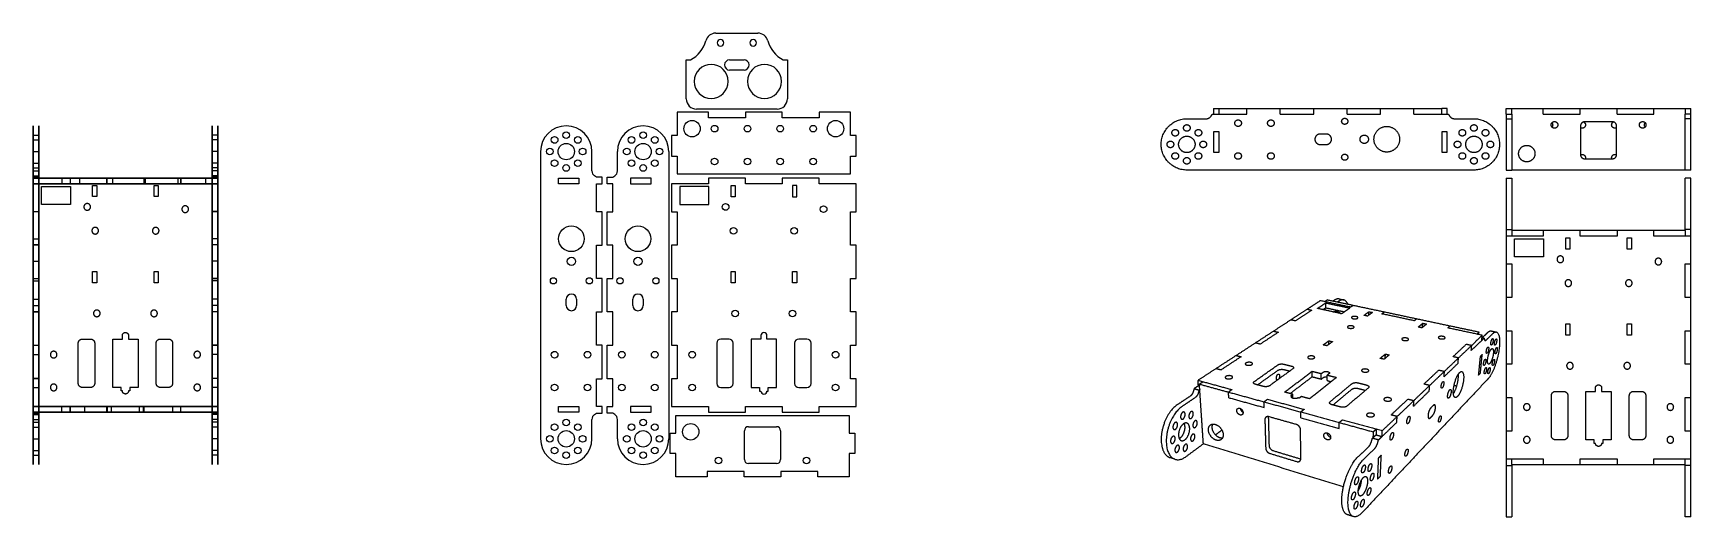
# Model space of a CAD drawing. Header units: millimetres. Extents: x -243 to 565, y -16 to 220.
import ezdxf

# ---------------------------------------------------------------- set-up
doc = ezdxf.new("R2010")
doc.units = ezdxf.units.MM
doc.header["$LTSCALE"] = 12.7
doc.header["$MEASUREMENT"] = 0
doc.layers.add('VISTAS', color=7, linetype='Continuous', true_color=0x000000)

msp = doc.modelspace()

# ---------------------------------------------------------------- linework, layer by layer
at = {"layer": 'VISTAS'}
for p, q in [((89.47, 220.16, 14.5), (110.06, 220.16, 14.5)), ((75.12, 207.16, 14.5), (77.12, 207.16, 14.5)), ((75.12, 188.16, 14.5), (75.12, 207.16, 14.5)), ((96.27, 207.16, 14.5), (103.27, 207.16, 14.5)), ((103.27, 202.16, 14.5), (96.27, 202.16, 14.5)), ((122.42, 207.16, 14.5), (124.42, 207.16, 14.5)), ((124.42, 207.16, 14.5), (124.42, 188.16, 14.5)), ((119.42, 183.16, 14.5), (80.12, 183.16, 14.5)), ((4.09, 162.46), (4.09, 22.46)), ((29.09, 153.06), (29.09, 162.46)), ((41.57, 153.06), (41.57, 162.46)), ((66.57, 162.46), (66.57, 22.46)), ((31.39, 149.93), (30.43, 150.57)), ((31.39, 133.17), (31.39, 146.76)), ((39.27, 149.93), (40.24, 150.57)), ((39.27, 133.17), (39.27, 146.76)), ((67.96, 146.76), (67.96, 133.17)), ((70.75, 151.62), (70.65, 151.62)), ((103.96, 149.46), (85.96, 149.46)), ((96.96, 140.46), (96.96, 145.96)), ((96.96, 145.96), (98.96, 145.96)), ((98.96, 145.96), (98.96, 140.46)), ((139.96, 149.46), (121.96, 149.46)), ((126.96, 145.96), (126.96, 140.46)), ((128.96, 145.96), (126.96, 145.96)), ((128.96, 140.46), (128.96, 145.96)), ((155.25, 151.62), (155.15, 151.62)), ((157.96, 133.17), (157.96, 146.76)), ((71.96, 145.46), (71.96, 136.66)), ((86.16, 145.46), (71.96, 145.46)), ((86.16, 136.66), (86.16, 145.46)), ((98.96, 140.46), (96.96, 140.46)), ((126.96, 140.46), (128.96, 140.46)), ((71.96, 136.66), (86.16, 136.66)), ((31.39, 100.6), (31.39, 116.89)), ((39.27, 100.6), (39.27, 116.89)), ((67.96, 116.89), (67.96, 100.6)), ((157.96, 100.6), (157.96, 116.89)), ((96.96, 98.46), (96.96, 103.96)), ((96.96, 103.96), (98.96, 103.96)), ((98.96, 98.46), (96.96, 98.46)), ((98.96, 103.96), (98.96, 98.46)), ((126.96, 98.46), (126.96, 103.96)), ((126.96, 103.96), (128.96, 103.96)), ((128.96, 98.46), (126.96, 98.46)), ((128.96, 103.96), (128.96, 98.46)), ((16.54, 87.46), (16.54, 90.46)), ((21.64, 90.46), (21.64, 87.46)), ((49.02, 87.46), (49.02, 90.46)), ((54.12, 90.46), (54.12, 87.46)), ((31.39, 68.03), (31.39, 84.32)), ((39.27, 68.03), (39.27, 84.32)), ((67.96, 84.32), (67.96, 68.03)), ((157.96, 68.03), (157.96, 84.32)), ((111.46, 72.76), (111.46, 71.06)), ((114.46, 71.06), (114.46, 72.76)), ((89.96, 69.06), (89.96, 49.46)), ((95.96, 71.06), (91.96, 71.06)), ((97.96, 49.46), (97.96, 69.06)), ((111.46, 71.06), (106.76, 71.06)), ((106.76, 71.06), (106.76, 47.46)), ((119.16, 71.06), (114.46, 71.06)), ((119.16, 47.46), (119.16, 71.06)), ((127.96, 69.06), (127.96, 49.46)), ((133.96, 71.06), (129.96, 71.06)), ((135.96, 49.46), (135.96, 69.06)), ((31.39, 38.16), (31.39, 51.74)), ((39.27, 38.16), (39.27, 51.74)), ((67.96, 51.74), (67.96, 38.16)), ((157.96, 38.16), (157.96, 51.74)), ((91.96, 47.46), (95.96, 47.46)), ((106.76, 47.46), (110.86, 47.46)), ((110.86, 47.46), (110.86, 45.76)), ((110.86, 45.76), (111.46, 45.76)), ((114.46, 45.76), (115.06, 45.76)), ((115.06, 45.76), (115.06, 47.46)), ((115.06, 47.46), (119.16, 47.46)), ((129.96, 47.46), (133.96, 47.46)), ((30.43, 34.35), (31.39, 34.99)), ((40.24, 34.35), (39.27, 34.99)), ((85.96, 35.46), (103.96, 35.46)), ((121.96, 35.46), (139.96, 35.46)), ((29.09, 22.46), (29.09, 31.85)), ((41.57, 22.46), (41.57, 31.85)), ((103.49, 12.38), (103.49, 26.38)), ((105.49, 28.38), (119.09, 28.38)), ((121.09, 26.38), (121.09, 12.38)), ((119.09, 10.38), (105.49, 10.38))]:
    msp.add_line(p, q, dxfattribs=at)
for points in [[(70.65, 151.62), (155.25, 151.62), (155.25, 160.27), (157.95, 160.27), (157.95, 170.27), (155.25, 170.27), (155.25, 181.62), (139.95, 181.62), (139.95, 178.92), (121.95, 178.92), (121.95, 181.62), (103.95, 181.62), (103.95, 178.92), (85.95, 178.92), (85.95, 181.62), (70.65, 181.62), (70.65, 170.27), (67.95, 170.27), (67.95, 160.27), (70.65, 160.27)], [(69.99, 33.88), (154.59, 33.88), (154.59, 25.23), (157.29, 25.23), (157.29, 15.23), (154.59, 15.23), (154.59, 3.88), (139.29, 3.88), (139.29, 6.58), (121.29, 6.58), (121.29, 3.88), (103.29, 3.88), (103.29, 6.58), (85.29, 6.58), (85.29, 3.88), (69.99, 3.88), (69.99, 15.23), (67.29, 15.23), (67.29, 25.23), (69.99, 25.23)]]:
    msp.add_lwpolyline(points, close=True, dxfattribs=at)
for points in [[(22.74, 149.46), (22.74, 146.76), (12.74, 146.76), (12.74, 149.46)], [(12.74, 149.46), (22.74, 149.46)], [(34.09, 146.76), (34.09, 149.93), (31.39, 149.93)], [(31.39, 146.76), (34.09, 146.76)], [(36.57, 146.76), (36.57, 149.93), (39.27, 149.93)], [(39.27, 146.76), (36.57, 146.76)], [(47.92, 149.46), (47.92, 146.76), (57.92, 146.76), (57.92, 149.46)], [(57.92, 149.46), (47.92, 149.46)], [(85.96, 146.76), (67.96, 146.76)], [(85.96, 149.46), (85.96, 146.76)], [(103.96, 146.76), (103.96, 149.46)], [(121.96, 146.76), (103.96, 146.76)], [(121.96, 149.46), (121.96, 146.76)], [(139.96, 146.76), (139.96, 149.46)], [(157.96, 146.76), (139.96, 146.76)], [(34.09, 133.17), (31.39, 133.17)], [(34.09, 116.89), (34.09, 133.17)], [(36.57, 116.89), (36.57, 133.17)], [(36.57, 133.17), (39.27, 133.17)], [(67.96, 133.17), (70.66, 133.17)], [(70.66, 133.17), (70.66, 116.89)], [(155.26, 116.89), (155.26, 133.17)], [(155.26, 133.17), (157.96, 133.17)], [(31.39, 116.89), (34.09, 116.89)], [(39.27, 116.89), (36.57, 116.89)], [(70.66, 116.89), (67.96, 116.89)], [(157.96, 116.89), (155.26, 116.89)], [(34.09, 100.6), (31.39, 100.6)], [(34.09, 84.32), (34.09, 100.6)], [(36.57, 84.32), (36.57, 100.6)], [(36.57, 100.6), (39.27, 100.6)], [(67.96, 100.6), (70.66, 100.6)], [(70.66, 100.6), (70.66, 84.32)], [(155.26, 84.32), (155.26, 100.6)], [(155.26, 100.6), (157.96, 100.6)], [(31.39, 84.32), (34.09, 84.32)], [(39.27, 84.32), (36.57, 84.32)], [(70.66, 84.32), (67.96, 84.32)], [(157.96, 84.32), (155.26, 84.32)], [(34.09, 68.03), (31.39, 68.03)], [(34.09, 51.74), (34.09, 68.03)], [(36.57, 51.74), (36.57, 68.03)], [(36.57, 68.03), (39.27, 68.03)], [(67.96, 68.03), (70.66, 68.03)], [(70.66, 68.03), (70.66, 51.74)], [(155.26, 51.74), (155.26, 68.03)], [(155.26, 68.03), (157.96, 68.03)], [(31.39, 51.74), (34.09, 51.74)], [(39.27, 51.74), (36.57, 51.74)], [(70.66, 51.74), (67.96, 51.74)], [(157.96, 51.74), (155.26, 51.74)], [(22.74, 38.16), (22.74, 35.46), (12.74, 35.46), (12.74, 38.16)], [(12.74, 38.16), (22.74, 38.16)], [(31.39, 34.99), (34.09, 34.99), (34.09, 38.16)], [(34.09, 38.16), (31.39, 38.16)], [(39.27, 34.99), (36.57, 34.99), (36.57, 38.16)], [(36.57, 38.16), (39.27, 38.16)], [(47.92, 38.16), (47.92, 35.46), (57.92, 35.46), (57.92, 38.16)], [(57.92, 38.16), (47.92, 38.16)], [(67.96, 38.16), (85.96, 38.16)], [(85.96, 38.16), (85.96, 35.46)], [(103.96, 35.46), (103.96, 38.16)], [(103.96, 38.16), (121.96, 38.16)], [(121.96, 38.16), (121.96, 35.46)], [(139.96, 35.46), (139.96, 38.16)], [(139.96, 38.16), (157.96, 38.16)]]:
    msp.add_lwpolyline(points, dxfattribs=at)
for centre, radius in [((16.59, 170.46), 1.62), ((54.07, 170.46), 1.62), ((77.95, 173.62), 4), ((88.95, 173.62), 1.62), ((104.95, 173.62), 1.62), ((120.95, 173.62), 1.62), ((136.95, 173.62), 1.62), ((147.95, 173.62), 4), ((8.59, 162.46), 1.62), ((10.93, 168.12), 1.62), ((16.59, 162.46), 4), ((22.25, 168.12), 1.62), ((24.59, 162.46), 1.62), ((46.07, 162.46), 1.62), ((48.42, 168.12), 1.62), ((54.07, 162.46), 4), ((59.73, 168.12), 1.62), ((62.07, 162.46), 1.62), ((10.93, 156.8), 1.62), ((16.59, 154.46), 1.62), ((22.25, 156.8), 1.62), ((48.42, 156.8), 1.62), ((54.07, 154.46), 1.62), ((59.73, 156.8), 1.62), ((88.95, 157.62), 1.62), ((104.95, 157.62), 1.62), ((120.95, 157.62), 1.62), ((136.95, 157.62), 1.62), ((94.31, 135.46), 1.62), ((142.11, 134.36), 1.62), ((19.09, 119.96), 6.25), ((51.57, 119.96), 6.25), ((98.21, 123.84), 1.62), ((127.71, 123.84), 1.62), ((19.09, 108.96), 2.05), ((51.57, 108.96), 2.05), ((10.34, 99.46), 1.5), ((27.84, 99.46), 1.5), ((42.82, 99.46), 1.5), ((60.32, 99.46), 1.5), ((99.01, 83.56), 1.62), ((126.91, 83.56), 1.62), ((10.93, 63.46), 1.62), ((26.93, 63.46), 1.62), ((43.73, 63.46), 1.62), ((59.73, 63.46), 1.62), ((77.96, 63.46), 1.62), ((147.96, 63.46), 1.62), ((10.93, 47.46), 1.62), ((26.93, 47.46), 1.62), ((43.73, 47.46), 1.62), ((59.73, 47.46), 1.62), ((77.96, 47.46), 1.62), ((147.96, 47.46), 1.62), ((10.93, 28.12), 1.62), ((16.59, 22.46), 4), ((16.59, 30.46), 1.62), ((22.25, 28.12), 1.62), ((48.42, 28.12), 1.62), ((54.07, 22.46), 4), ((54.07, 30.46), 1.62), ((59.73, 28.12), 1.62), ((77.29, 25.88), 4), ((8.59, 22.46), 1.62), ((10.93, 16.8), 1.62), ((22.25, 16.8), 1.62), ((24.59, 22.46), 1.62), ((46.07, 22.46), 1.62), ((48.42, 16.8), 1.62), ((59.73, 16.8), 1.62), ((62.07, 22.46), 1.62), ((16.59, 14.46), 1.62), ((54.07, 14.46), 1.62), ((90.79, 11.88), 1.62), ((133.79, 11.88), 1.62)]:
    msp.add_circle(centre, radius, dxfattribs=at)
for centre, radius, start, end in [((89.47, 215.16, 14.5), 5, 90, 165.19139), ((110.06, 215.16, 14.5), 5, 14.80861, 90), ((70.55, 220.16, 14.5), 14.56, 296.785, 345.19139), ((91.77, 215.46, 14.5), 1.62, 90, 270), ((91.77, 215.46, 14.5), 1.62, 270, 90), ((107.77, 215.46, 14.5), 1.62, 90, 270), ((107.77, 215.46, 14.5), 1.62, 270, 90), ((128.98, 220.16, 14.5), 14.56, 194.80861, 243.215), ((87.27, 196.66, 14.5), 8.3, 90, 270), ((87.27, 196.66, 14.5), 8.3, 270, 90), ((96.27, 204.66, 14.5), 2.5, 90, 270), ((103.27, 204.66, 14.5), 2.5, 270, 90), ((113.27, 196.66, 14.5), 8.3, 90, 270), ((113.27, 196.66, 14.5), 8.3, 270, 90), ((80.12, 188.16, 14.5), 5, 180, 270), ((119.42, 188.16, 14.5), 5, 270, 360), ((16.59, 162.46), 12.5, 0, 180), ((54.07, 162.46), 12.5, 0, 180), ((32.09, 153.06), 3, 180, 236.31002), ((38.57, 153.06), 3, 303.68998, 360), ((19.09, 90.46), 2.55, 0, 180), ((51.57, 90.46), 2.55, 0, 180), ((19.09, 87.46), 2.55, 180, 0), ((51.57, 87.46), 2.55, 180, 0), ((112.96, 72.76), 1.5, 0, 180), ((91.96, 69.06), 2, 90, 180), ((95.96, 69.06), 2, 0, 90), ((129.96, 69.06), 2, 90, 180), ((133.96, 69.06), 2, 0, 90), ((91.96, 49.46), 2, 180, 270), ((95.96, 49.46), 2, 270, 0), ((129.96, 49.46), 2, 180, 270), ((133.96, 49.46), 2, 270, 0), ((112.96, 45.76), 1.5, 180, 0), ((32.09, 31.85), 3, 123.68998, 180), ((38.57, 31.85), 3, 0, 56.31002), ((105.49, 26.38), 2, 90, 180), ((119.09, 26.38), 2, 0, 90), ((16.59, 22.46), 12.5, 180, 0), ((54.07, 22.46), 12.5, 180, 0), ((105.49, 12.38), 2, 180, 270), ((119.09, 12.38), 2, 270, 0)]:
    msp.add_arc(centre, radius, start, end, dxfattribs=at)
for points, weights, knots in [([(319.21, 153.46), (306.71, 153.46), (306.71, 165.96), (306.71, 178.46), (319.21, 178.46)], [1, 0.707106781187, 1, 0.707106781187, 1], [0, 0, 0, 19.634954, 19.634954, 39.269908, 39.269908, 39.269908]), ([(344.21, 177.92), (342.59, 177.92), (342.59, 176.3), (342.59, 174.68), (344.21, 174.68), (345.83, 174.68), (345.83, 176.3), (345.83, 177.92), (344.21, 177.92)], [1, 0.707106781187, 1, 0.707106781187, 1, 0.707106781187, 1, 0.707106781187, 1], [0, 0, 0, 2.54469, 2.54469, 5.08938, 5.08938, 7.63407, 7.63407, 10.17876, 10.17876, 10.17876]), ([(360.21, 177.92), (358.59, 177.92), (358.59, 176.3), (358.59, 174.68), (360.21, 174.68), (361.83, 174.68), (361.83, 176.3), (361.83, 177.92), (360.21, 177.92)], [1, 0.707106781187, 1, 0.707106781187, 1, 0.707106781187, 1, 0.707106781187, 1], [0, 0, 0, 2.54469, 2.54469, 5.08938, 5.08938, 7.63407, 7.63407, 10.17876, 10.17876, 10.17876]), ([(396.21, 178.71), (394.71, 178.71), (394.71, 177.21), (394.71, 175.71), (396.21, 175.71), (397.71, 175.71), (397.71, 177.21), (397.71, 178.71), (396.21, 178.71)], [1, 0.707106781187, 1, 0.707106781187, 1, 0.707106781187, 1, 0.707106781187, 1], [0, 0, 0, 2.356194, 2.356194, 4.712389, 4.712389, 7.068583, 7.068583, 9.424778, 9.424778, 9.424778]), ([(459.21, 178.46), (471.71, 178.46), (471.71, 165.96), (471.71, 153.46), (459.21, 153.46)], [1, 0.707106781187, 1, 0.707106781187, 1], [0, 0, 0, 19.634954, 19.634954, 39.269908, 39.269908, 39.269908]), ([(-243.36, 162.5, -27.3), (-243.36, 175, -27.3), (-243.36, 175, -14.8), (-243.36, 175, -2.3), (-243.36, 162.5, -2.3)], [1, 0.707106781187, 1, 0.707106781187, 1], [-415.946129, -415.946129, -415.946129, -396.311175, -396.311175, -376.676221, -376.676221, -376.676221]), ([(-243.36, 170.5, -13.18), (-243.36, 172.12, -13.18), (-243.36, 172.12, -14.8), (-243.36, 172.12, -16.42), (-243.36, 170.5, -16.42), (-243.36, 168.88, -16.42), (-243.36, 168.88, -14.8), (-243.36, 168.88, -13.18), (-243.36, 170.5, -13.18)], [1, 0.707106781187, 1, 0.707106781187, 1, 0.707106781187, 1, 0.707106781187, 1], [124.400505, 124.400505, 124.400505, 126.945195, 126.945195, 129.489885, 129.489885, 132.034575, 132.034575, 134.579266, 134.579266, 134.579266]), ([(-243.36, 168.16, -7.52), (-243.36, 169.78, -7.52), (-243.36, 169.78, -9.14), (-243.36, 169.78, -10.76), (-243.36, 168.16, -10.76), (-243.36, 166.54, -10.76), (-243.36, 166.54, -9.14), (-243.36, 166.54, -7.52), (-243.36, 168.16, -7.52)], [1, 0.707106781187, 1, 0.707106781187, 1, 0.707106781187, 1, 0.707106781187, 1], [-106.883546, -106.883546, -106.883546, -104.338856, -104.338856, -101.794166, -101.794166, -99.249476, -99.249476, -96.704786, -96.704786, -96.704786]), ([(-243.36, 168.16, -18.84), (-243.36, 169.78, -18.84), (-243.36, 169.78, -20.46), (-243.36, 169.78, -22.08), (-243.36, 168.16, -22.08), (-243.36, 166.54, -22.08), (-243.36, 166.54, -20.46), (-243.36, 166.54, -18.84), (-243.36, 168.16, -18.84)], [1, 0.707106781187, 1, 0.707106781187, 1, 0.707106781187, 1, 0.707106781187, 1], [-6.541076, -6.541076, -6.541076, -3.996386, -3.996386, -1.451696, -1.451696, 1.092994, 1.092994, 3.637684, 3.637684, 3.637684]), ([(-240.66, 162.5, -27.3), (-240.66, 175, -27.3), (-240.66, 175, -14.8), (-240.66, 175, -2.3), (-240.66, 162.5, -2.3)], [1, 0.707106781187, 1, 0.707106781187, 1], [-415.946129, -415.946129, -415.946129, -396.311175, -396.311175, -376.676221, -376.676221, -376.676221]), ([(-240.66, 170.5, -13.18), (-240.66, 172.12, -13.18), (-240.66, 172.12, -14.8), (-240.66, 172.12, -16.42), (-240.66, 170.5, -16.42), (-240.66, 168.88, -16.42), (-240.66, 168.88, -14.8), (-240.66, 168.88, -13.18), (-240.66, 170.5, -13.18)], [1, 0.707106781187, 1, 0.707106781187, 1, 0.707106781187, 1, 0.707106781187, 1], [124.400505, 124.400505, 124.400505, 126.945195, 126.945195, 129.489885, 129.489885, 132.034575, 132.034575, 134.579266, 134.579266, 134.579266]), ([(-240.66, 168.16, -7.52), (-240.66, 169.78, -7.52), (-240.66, 169.78, -9.14), (-240.66, 169.78, -10.76), (-240.66, 168.16, -10.76), (-240.66, 166.54, -10.76), (-240.66, 166.54, -9.14), (-240.66, 166.54, -7.52), (-240.66, 168.16, -7.52)], [1, 0.707106781187, 1, 0.707106781187, 1, 0.707106781187, 1, 0.707106781187, 1], [-106.883546, -106.883546, -106.883546, -104.338856, -104.338856, -101.794166, -101.794166, -99.249476, -99.249476, -96.704786, -96.704786, -96.704786]), ([(-240.66, 168.16, -18.84), (-240.66, 169.78, -18.84), (-240.66, 169.78, -20.46), (-240.66, 169.78, -22.08), (-240.66, 168.16, -22.08), (-240.66, 166.54, -22.08), (-240.66, 166.54, -20.46), (-240.66, 166.54, -18.84), (-240.66, 168.16, -18.84)], [1, 0.707106781187, 1, 0.707106781187, 1, 0.707106781187, 1, 0.707106781187, 1], [-6.541076, -6.541076, -6.541076, -3.996386, -3.996386, -1.451696, -1.451696, 1.092994, 1.092994, 3.637684, 3.637684, 3.637684]), ([(-156.06, 162.5, -2.3), (-156.06, 175, -2.3), (-156.06, 175, -14.8), (-156.06, 175, -27.3), (-156.06, 162.5, -27.3)], [1, 0.707106781187, 1, 0.707106781187, 1], [376.676221, 376.676221, 376.676221, 396.311175, 396.311175, 415.946129, 415.946129, 415.946129]), ([(-156.06, 170.5, -13.18), (-156.06, 168.88, -13.18), (-156.06, 168.88, -14.8), (-156.06, 168.88, -16.42), (-156.06, 170.5, -16.42), (-156.06, 172.12, -16.42), (-156.06, 172.12, -14.8), (-156.06, 172.12, -13.18), (-156.06, 170.5, -13.18)], [1, 0.707106781187, 1, 0.707106781187, 1, 0.707106781187, 1, 0.707106781187, 1], [617.737636, 617.737636, 617.737636, 620.282326, 620.282326, 622.827016, 622.827016, 625.371706, 625.371706, 627.916396, 627.916396, 627.916396]), ([(-156.06, 168.16, -18.84), (-156.06, 166.54, -18.84), (-156.06, 166.54, -20.46), (-156.06, 166.54, -22.08), (-156.06, 168.16, -22.08), (-156.06, 169.78, -22.08), (-156.06, 169.78, -20.46), (-156.06, 169.78, -18.84), (-156.06, 168.16, -18.84)], [1, 0.707106781187, 1, 0.707106781187, 1, 0.707106781187, 1, 0.707106781187, 1], [748.679217, 748.679217, 748.679217, 751.223908, 751.223908, 753.768598, 753.768598, 756.313288, 756.313288, 758.857978, 758.857978, 758.857978]), ([(-156.06, 168.16, -7.52), (-156.06, 166.54, -7.52), (-156.06, 166.54, -9.14), (-156.06, 166.54, -10.76), (-156.06, 168.16, -10.76), (-156.06, 169.78, -10.76), (-156.06, 169.78, -9.14), (-156.06, 169.78, -7.52), (-156.06, 168.16, -7.52)], [1, 0.707106781187, 1, 0.707106781187, 1, 0.707106781187, 1, 0.707106781187, 1], [849.021687, 849.021687, 849.021687, 851.566377, 851.566377, 854.111067, 854.111067, 856.655757, 856.655757, 859.200447, 859.200447, 859.200447]), ([(-153.36, 162.5, -2.3), (-153.36, 175, -2.3), (-153.36, 175, -14.8), (-153.36, 175, -27.3), (-153.36, 162.5, -27.3)], [1, 0.707106781187, 1, 0.707106781187, 1], [376.676221, 376.676221, 376.676221, 396.311175, 396.311175, 415.946129, 415.946129, 415.946129]), ([(-153.36, 170.5, -13.18), (-153.36, 168.88, -13.18), (-153.36, 168.88, -14.8), (-153.36, 168.88, -16.42), (-153.36, 170.5, -16.42), (-153.36, 172.12, -16.42), (-153.36, 172.12, -14.8), (-153.36, 172.12, -13.18), (-153.36, 170.5, -13.18)], [1, 0.707106781187, 1, 0.707106781187, 1, 0.707106781187, 1, 0.707106781187, 1], [617.737636, 617.737636, 617.737636, 620.282326, 620.282326, 622.827016, 622.827016, 625.371706, 625.371706, 627.916396, 627.916396, 627.916396]), ([(-153.36, 168.16, -18.84), (-153.36, 166.54, -18.84), (-153.36, 166.54, -20.46), (-153.36, 166.54, -22.08), (-153.36, 168.16, -22.08), (-153.36, 169.78, -22.08), (-153.36, 169.78, -20.46), (-153.36, 169.78, -18.84), (-153.36, 168.16, -18.84)], [1, 0.707106781187, 1, 0.707106781187, 1, 0.707106781187, 1, 0.707106781187, 1], [748.679217, 748.679217, 748.679217, 751.223908, 751.223908, 753.768598, 753.768598, 756.313288, 756.313288, 758.857978, 758.857978, 758.857978]), ([(-153.36, 168.16, -7.52), (-153.36, 166.54, -7.52), (-153.36, 166.54, -9.14), (-153.36, 166.54, -10.76), (-153.36, 168.16, -10.76), (-153.36, 169.78, -10.76), (-153.36, 169.78, -9.14), (-153.36, 169.78, -7.52), (-153.36, 168.16, -7.52)], [1, 0.707106781187, 1, 0.707106781187, 1, 0.707106781187, 1, 0.707106781187, 1], [849.021687, 849.021687, 849.021687, 851.566377, 851.566377, 854.111067, 854.111067, 856.655757, 856.655757, 859.200447, 859.200447, 859.200447]), ([(313.55, 173.24), (311.93, 173.24), (311.93, 171.62), (311.93, 170), (313.55, 170), (315.17, 170), (315.17, 171.62), (315.17, 173.24), (313.55, 173.24)], [1, 0.707106781187, 1, 0.707106781187, 1, 0.707106781187, 1, 0.707106781187, 1], [0, 0, 0, 2.54469, 2.54469, 5.08938, 5.08938, 7.63407, 7.63407, 10.17876, 10.17876, 10.17876]), ([(319.21, 169.96), (315.21, 169.96), (315.21, 165.96), (315.21, 161.96), (319.21, 161.96), (323.21, 161.96), (323.21, 165.96), (323.21, 169.96), (319.21, 169.96)], [1, 0.707106781187, 1, 0.707106781187, 1, 0.707106781187, 1, 0.707106781187, 1], [0, 0, 0, 6.283185, 6.283185, 12.566371, 12.566371, 18.849556, 18.849556, 25.132741, 25.132741, 25.132741]), ([(319.21, 175.58), (317.59, 175.58), (317.59, 173.96), (317.59, 172.34), (319.21, 172.34), (320.83, 172.34), (320.83, 173.96), (320.83, 175.58), (319.21, 175.58)], [1, 0.707106781187, 1, 0.707106781187, 1, 0.707106781187, 1, 0.707106781187, 1], [0, 0, 0, 2.54469, 2.54469, 5.08938, 5.08938, 7.63407, 7.63407, 10.17876, 10.17876, 10.17876]), ([(324.86, 173.24), (323.24, 173.24), (323.24, 171.62), (323.24, 170), (324.86, 170), (326.48, 170), (326.48, 171.62), (326.48, 173.24), (324.86, 173.24)], [1, 0.707106781187, 1, 0.707106781187, 1, 0.707106781186, 1, 0.707106781187, 1], [0, 0, 0, 2.54469, 2.54469, 5.08938, 5.08938, 7.63407, 7.63407, 10.17876, 10.17876, 10.17876]), ([(384.21, 171.01), (381.66, 171.01), (381.66, 168.46), (381.66, 165.91), (384.21, 165.91)], [1, 0.707106781187, 1, 0.707106781187, 1], [0, 0, 0, 4.005531, 4.005531, 8.011061, 8.011061, 8.011061]), ([(387.21, 165.91), (389.76, 165.91), (389.76, 168.46), (389.76, 171.01), (387.21, 171.01)], [1, 0.707106781187, 1, 0.707106781187, 1], [0, 0, 0, 4.005531, 4.005531, 8.011061, 8.011061, 8.011061]), ([(405.71, 170.51), (403.66, 170.51), (403.66, 168.46), (403.66, 166.41), (405.71, 166.41), (407.76, 166.41), (407.76, 168.46), (407.76, 170.51), (405.71, 170.51)], [1, 0.707106781187, 1, 0.707106781187, 1, 0.707106781187, 1, 0.707106781187, 1], [0, 0, 0, 3.220132, 3.220132, 6.440265, 6.440265, 9.660397, 9.660397, 12.88053, 12.88053, 12.88053]), ([(416.71, 174.71), (410.46, 174.71), (410.46, 168.46), (410.46, 162.21), (416.71, 162.21), (422.96, 162.21), (422.96, 168.46), (422.96, 174.71), (416.71, 174.71)], [1, 0.707106781187, 1, 0.707106781187, 1, 0.707106781187, 1, 0.707106781187, 1], [0, 0, 0, 9.817477, 9.817477, 19.634954, 19.634954, 29.452431, 29.452431, 39.269908, 39.269908, 39.269908]), ([(453.55, 173.24), (451.93, 173.24), (451.93, 171.62), (451.93, 170), (453.55, 170), (455.17, 170), (455.17, 171.62), (455.17, 173.24), (453.55, 173.24)], [1, 0.707106781187, 1, 0.707106781187, 1, 0.707106781187, 1, 0.707106781187, 1], [0, 0, 0, 2.54469, 2.54469, 5.08938, 5.08938, 7.63407, 7.63407, 10.17876, 10.17876, 10.17876]), ([(459.21, 169.96), (455.21, 169.96), (455.21, 165.96), (455.21, 161.96), (459.21, 161.96), (463.21, 161.96), (463.21, 165.96), (463.21, 169.96), (459.21, 169.96)], [1, 0.707106781187, 1, 0.707106781187, 1, 0.707106781187, 1, 0.707106781187, 1], [0, 0, 0, 6.283185, 6.283185, 12.566371, 12.566371, 18.849556, 18.849556, 25.132741, 25.132741, 25.132741]), ([(459.21, 175.58), (457.59, 175.58), (457.59, 173.96), (457.59, 172.34), (459.21, 172.34), (460.83, 172.34), (460.83, 173.96), (460.83, 175.58), (459.21, 175.58)], [1, 0.707106781187, 1, 0.707106781187, 1, 0.707106781187, 1, 0.707106781186, 1], [0, 0, 0, 2.54469, 2.54469, 5.08938, 5.08938, 7.63407, 7.63407, 10.17876, 10.17876, 10.17876]), ([(464.86, 173.24), (463.24, 173.24), (463.24, 171.62), (463.24, 170), (464.86, 170), (466.48, 170), (466.48, 171.62), (466.48, 173.24), (464.86, 173.24)], [1, 0.707106781187, 1, 0.707106781187, 1, 0.707106781187, 1, 0.707106781187, 1], [0, 0, 0, 2.54469, 2.54469, 5.08938, 5.08938, 7.63407, 7.63407, 10.17876, 10.17876, 10.17876]), ([(500.11, 175.46), (500.11, 177.08), (498.49, 177.08), (496.87, 177.08), (496.87, 175.46), (496.87, 173.84), (498.49, 173.84), (500.11, 173.84), (500.11, 175.46)], [1, 0.707106781187, 1, 0.707106781187, 1, 0.707106781186, 1, 0.707106781187, 1], [0, 0, 0, 2.54469, 2.54469, 5.08938, 5.08938, 7.63407, 7.63407, 10.17876, 10.17876, 10.17876]), ([(513.61, 175.46), (513.61, 173.84), (511.99, 173.84), (511.56, 173.84), (511.19, 174.05)], [1, 0.707106781186, 1, 0.96684023592, 1], [0, 0, 0, 2.54469, 2.54469, 3.381397, 3.381397, 3.381397]), ([(528.79, 174.05), (528.41, 173.84), (527.99, 173.84), (526.37, 173.84), (526.37, 175.46), (526.37, 176.46), (527.25, 176.91)], [1, 0.96684023592, 1, 0.707106781187, 1, 0.852186729389, 1], [0, 0, 0, 0.836707, 0.836707, 3.381397, 3.381397, 5.165489, 5.165489, 5.165489]), ([(543.11, 175.46), (543.11, 177.08), (541.49, 177.08), (539.87, 177.08), (539.87, 175.46), (539.87, 173.84), (541.49, 173.84), (543.11, 173.84), (543.11, 175.46)], [1, 0.707106781187, 1, 0.707106781187, 1, 0.707106781187, 1, 0.707106781187, 1], [0, 0, 0, 2.54469, 2.54469, 5.08938, 5.08938, 7.63407, 7.63407, 10.17876, 10.17876, 10.17876]), ([(542.74, 174.43), (542.37, 174.88), (542.37, 175.46), (542.37, 176.04), (542.74, 176.49)], [1, 0.941170797005, 1, 0.941170797005, 1], [0, 0, 0, 1.116886, 1.116886, 2.233772, 2.233772, 2.233772]), ([(-243.36, 162.5, -10.8), (-243.36, 166.5, -10.8), (-243.36, 166.5, -14.8), (-243.36, 166.5, -18.8), (-243.36, 162.5, -18.8), (-243.36, 158.5, -18.8), (-243.36, 158.5, -14.8), (-243.36, 158.5, -10.8), (-243.36, 162.5, -10.8)], [1, 0.707106781187, 1, 0.707106781187, 1, 0.707106781187, 1, 0.707106781187, 1], [89.089004, 89.089004, 89.089004, 95.372189, 95.372189, 101.655375, 101.655375, 107.93856, 107.93856, 114.221745, 114.221745, 114.221745]), ([(-243.36, 162.5, -5.18), (-243.36, 164.12, -5.18), (-243.36, 164.12, -6.8), (-243.36, 164.12, -8.42), (-243.36, 162.5, -8.42), (-243.36, 160.88, -8.42), (-243.36, 160.88, -6.8), (-243.36, 160.88, -5.18), (-243.36, 162.5, -5.18)], [1, 0.707106781187, 1, 0.707106781187, 1, 0.707106781187, 1, 0.707106781187, 1], [-96.704786, -96.704786, -96.704786, -94.160096, -94.160096, -91.615406, -91.615406, -89.070715, -89.070715, -86.526025, -86.526025, -86.526025]), ([(-243.36, 162.5, -21.18), (-243.36, 164.12, -21.18), (-243.36, 164.12, -22.8), (-243.36, 164.12, -24.42), (-243.36, 162.5, -24.42), (-243.36, 160.88, -24.42), (-243.36, 160.88, -22.8), (-243.36, 160.88, -21.18), (-243.36, 162.5, -21.18)], [1, 0.707106781187, 1, 0.707106781187, 1, 0.707106781187, 1, 0.707106781187, 1], [-26.898597, -26.898597, -26.898597, -24.353907, -24.353907, -21.809217, -21.809217, -19.264527, -19.264527, -16.719837, -16.719837, -16.719837]), ([(-240.66, 162.5, -10.8), (-240.66, 166.5, -10.8), (-240.66, 166.5, -14.8), (-240.66, 166.5, -18.8), (-240.66, 162.5, -18.8), (-240.66, 158.5, -18.8), (-240.66, 158.5, -14.8), (-240.66, 158.5, -10.8), (-240.66, 162.5, -10.8)], [1, 0.707106781187, 1, 0.707106781187, 1, 0.707106781187, 1, 0.707106781187, 1], [89.089004, 89.089004, 89.089004, 95.372189, 95.372189, 101.655375, 101.655375, 107.93856, 107.93856, 114.221745, 114.221745, 114.221745]), ([(-240.66, 162.5, -5.18), (-240.66, 164.12, -5.18), (-240.66, 164.12, -6.8), (-240.66, 164.12, -8.42), (-240.66, 162.5, -8.42), (-240.66, 160.88, -8.42), (-240.66, 160.88, -6.8), (-240.66, 160.88, -5.18), (-240.66, 162.5, -5.18)], [1, 0.707106781187, 1, 0.707106781187, 1, 0.707106781187, 1, 0.707106781187, 1], [-96.704786, -96.704786, -96.704786, -94.160096, -94.160096, -91.615406, -91.615406, -89.070715, -89.070715, -86.526025, -86.526025, -86.526025]), ([(-240.66, 162.5, -21.18), (-240.66, 164.12, -21.18), (-240.66, 164.12, -22.8), (-240.66, 164.12, -24.42), (-240.66, 162.5, -24.42), (-240.66, 160.88, -24.42), (-240.66, 160.88, -22.8), (-240.66, 160.88, -21.18), (-240.66, 162.5, -21.18)], [1, 0.707106781187, 1, 0.707106781187, 1, 0.707106781187, 1, 0.707106781187, 1], [-26.898597, -26.898597, -26.898597, -24.353907, -24.353907, -21.809217, -21.809217, -19.264527, -19.264527, -16.719837, -16.719837, -16.719837]), ([(-156.06, 162.5, -10.8), (-156.06, 158.5, -10.8), (-156.06, 158.5, -14.8), (-156.06, 158.5, -18.8), (-156.06, 162.5, -18.8), (-156.06, 166.5, -18.8), (-156.06, 166.5, -14.8), (-156.06, 166.5, -10.8), (-156.06, 162.5, -10.8)], [1, 0.707106781187, 1, 0.707106781187, 1, 0.707106781187, 1, 0.707106781187, 1], [638.095156, 638.095156, 638.095156, 644.378341, 644.378341, 650.661527, 650.661527, 656.944712, 656.944712, 663.227897, 663.227897, 663.227897]), ([(-156.06, 162.5, -21.18), (-156.06, 160.88, -21.18), (-156.06, 160.88, -22.8), (-156.06, 160.88, -24.42), (-156.06, 162.5, -24.42), (-156.06, 164.12, -24.42), (-156.06, 164.12, -22.8), (-156.06, 164.12, -21.18), (-156.06, 162.5, -21.18)], [1, 0.707106781187, 1, 0.707106781187, 1, 0.707106781187, 1, 0.707106781187, 1], [769.036738, 769.036738, 769.036738, 771.581428, 771.581428, 774.126118, 774.126118, 776.670808, 776.670808, 779.215498, 779.215498, 779.215498]), ([(-156.06, 162.5, -5.18), (-156.06, 160.88, -5.18), (-156.06, 160.88, -6.8), (-156.06, 160.88, -8.42), (-156.06, 162.5, -8.42), (-156.06, 164.12, -8.42), (-156.06, 164.12, -6.8), (-156.06, 164.12, -5.18), (-156.06, 162.5, -5.18)], [1, 0.707106781187, 1, 0.707106781187, 1, 0.707106781187, 1, 0.707106781187, 1], [838.842927, 838.842927, 838.842927, 841.387617, 841.387617, 843.932307, 843.932307, 846.476997, 846.476997, 849.021687, 849.021687, 849.021687]), ([(-153.36, 162.5, -10.8), (-153.36, 158.5, -10.8), (-153.36, 158.5, -14.8), (-153.36, 158.5, -18.8), (-153.36, 162.5, -18.8), (-153.36, 166.5, -18.8), (-153.36, 166.5, -14.8), (-153.36, 166.5, -10.8), (-153.36, 162.5, -10.8)], [1, 0.707106781187, 1, 0.707106781187, 1, 0.707106781187, 1, 0.707106781187, 1], [638.095156, 638.095156, 638.095156, 644.378341, 644.378341, 650.661527, 650.661527, 656.944712, 656.944712, 663.227897, 663.227897, 663.227897]), ([(-153.36, 162.5, -21.18), (-153.36, 160.88, -21.18), (-153.36, 160.88, -22.8), (-153.36, 160.88, -24.42), (-153.36, 162.5, -24.42), (-153.36, 164.12, -24.42), (-153.36, 164.12, -22.8), (-153.36, 164.12, -21.18), (-153.36, 162.5, -21.18)], [1, 0.707106781187, 1, 0.707106781187, 1, 0.707106781187, 1, 0.707106781187, 1], [769.036738, 769.036738, 769.036738, 771.581428, 771.581428, 774.126118, 774.126118, 776.670808, 776.670808, 779.215498, 779.215498, 779.215498]), ([(-153.36, 162.5, -5.18), (-153.36, 160.88, -5.18), (-153.36, 160.88, -6.8), (-153.36, 160.88, -8.42), (-153.36, 162.5, -8.42), (-153.36, 164.12, -8.42), (-153.36, 164.12, -6.8), (-153.36, 164.12, -5.18), (-153.36, 162.5, -5.18)], [1, 0.707106781187, 1, 0.707106781187, 1, 0.707106781187, 1, 0.707106781187, 1], [838.842927, 838.842927, 838.842927, 841.387617, 841.387617, 843.932307, 843.932307, 846.476997, 846.476997, 849.021687, 849.021687, 849.021687]), ([(311.21, 167.58), (309.59, 167.58), (309.59, 165.96), (309.59, 164.34), (311.21, 164.34), (312.83, 164.34), (312.83, 165.96), (312.83, 167.58), (311.21, 167.58)], [1, 0.707106781187, 1, 0.707106781187, 1, 0.707106781186, 1, 0.707106781187, 1], [0, 0, 0, 2.54469, 2.54469, 5.08938, 5.08938, 7.63407, 7.63407, 10.17876, 10.17876, 10.17876]), ([(313.55, 161.92), (311.93, 161.92), (311.93, 160.3), (311.93, 158.68), (313.55, 158.68), (315.17, 158.68), (315.17, 160.3), (315.17, 161.92), (313.55, 161.92)], [1, 0.707106781187, 1, 0.707106781187, 1, 0.707106781187, 1, 0.707106781187, 1], [0, 0, 0, 2.54469, 2.54469, 5.08938, 5.08938, 7.63407, 7.63407, 10.17876, 10.17876, 10.17876]), ([(324.86, 161.92), (323.24, 161.92), (323.24, 160.3), (323.24, 158.68), (324.86, 158.68), (326.48, 158.68), (326.48, 160.3), (326.48, 161.92), (324.86, 161.92)], [1, 0.707106781187, 1, 0.707106781187, 1, 0.707106781187, 1, 0.707106781187, 1], [0, 0, 0, 2.54469, 2.54469, 5.08938, 5.08938, 7.63407, 7.63407, 10.17876, 10.17876, 10.17876]), ([(327.21, 167.58), (325.59, 167.58), (325.59, 165.96), (325.59, 164.34), (327.21, 164.34), (328.83, 164.34), (328.83, 165.96), (328.83, 167.58), (327.21, 167.58)], [1, 0.707106781187, 1, 0.707106781187, 1, 0.707106781187, 1, 0.707106781187, 1], [0, 0, 0, 2.54469, 2.54469, 5.08938, 5.08938, 7.63407, 7.63407, 10.17876, 10.17876, 10.17876]), ([(344.21, 161.92), (342.59, 161.92), (342.59, 160.3), (342.59, 158.68), (344.21, 158.68), (345.83, 158.68), (345.83, 160.3), (345.83, 161.92), (344.21, 161.92)], [1, 0.707106781187, 1, 0.707106781187, 1, 0.707106781187, 1, 0.707106781187, 1], [0, 0, 0, 2.54469, 2.54469, 5.08938, 5.08938, 7.63407, 7.63407, 10.17876, 10.17876, 10.17876]), ([(360.21, 161.92), (358.59, 161.92), (358.59, 160.3), (358.59, 158.68), (360.21, 158.68), (361.83, 158.68), (361.83, 160.3), (361.83, 161.92), (360.21, 161.92)], [1, 0.707106781187, 1, 0.707106781187, 1, 0.707106781186, 1, 0.707106781187, 1], [0, 0, 0, 2.54469, 2.54469, 5.08938, 5.08938, 7.63407, 7.63407, 10.17876, 10.17876, 10.17876]), ([(451.21, 167.58), (449.59, 167.58), (449.59, 165.96), (449.59, 164.34), (451.21, 164.34), (452.83, 164.34), (452.83, 165.96), (452.83, 167.58), (451.21, 167.58)], [1, 0.707106781187, 1, 0.707106781187, 1, 0.707106781187, 1, 0.707106781187, 1], [0, 0, 0, 2.54469, 2.54469, 5.08938, 5.08938, 7.63407, 7.63407, 10.17876, 10.17876, 10.17876]), ([(453.55, 161.92), (451.93, 161.92), (451.93, 160.3), (451.93, 158.68), (453.55, 158.68), (455.17, 158.68), (455.17, 160.3), (455.17, 161.92), (453.55, 161.92)], [1, 0.707106781187, 1, 0.707106781187, 1, 0.707106781187, 1, 0.707106781187, 1], [0, 0, 0, 2.54469, 2.54469, 5.08938, 5.08938, 7.63407, 7.63407, 10.17876, 10.17876, 10.17876]), ([(464.86, 161.92), (463.24, 161.92), (463.24, 160.3), (463.24, 158.68), (464.86, 158.68), (466.48, 158.68), (466.48, 160.3), (466.48, 161.92), (464.86, 161.92)], [1, 0.707106781187, 1, 0.707106781187, 1, 0.707106781186, 1, 0.707106781187, 1], [0, 0, 0, 2.54469, 2.54469, 5.08938, 5.08938, 7.63407, 7.63407, 10.17876, 10.17876, 10.17876]), ([(467.21, 167.58), (465.59, 167.58), (465.59, 165.96), (465.59, 164.34), (467.21, 164.34), (468.83, 164.34), (468.83, 165.96), (468.83, 167.58), (467.21, 167.58)], [1, 0.707106781187, 1, 0.707106781187, 1, 0.707106781187, 1, 0.707106781187, 1], [0, 0, 0, 2.54469, 2.54469, 5.08938, 5.08938, 7.63407, 7.63407, 10.17876, 10.17876, 10.17876]), ([(488.99, 161.46), (488.99, 165.46), (484.99, 165.46), (480.99, 165.46), (480.99, 161.46), (480.99, 157.46), (484.99, 157.46), (488.99, 157.46), (488.99, 161.46)], [1, 0.707106781187, 1, 0.707106781187, 1, 0.707106781187, 1, 0.707106781187, 1], [0, 0, 0, 6.283185, 6.283185, 12.566371, 12.566371, 18.849556, 18.849556, 25.132741, 25.132741, 25.132741]), ([(-243.36, 156.84, -18.84), (-243.36, 158.46, -18.84), (-243.36, 158.46, -20.46), (-243.36, 158.46, -22.08), (-243.36, 156.84, -22.08), (-243.36, 155.22, -22.08), (-243.36, 155.22, -20.46), (-243.36, 155.22, -18.84), (-243.36, 156.84, -18.84)], [1, 0.707106781187, 1, 0.707106781187, 1, 0.707106781187, 1, 0.707106781187, 1], [-117.062306, -117.062306, -117.062306, -114.517616, -114.517616, -111.972926, -111.972926, -109.428236, -109.428236, -106.883546, -106.883546, -106.883546]), ([(-243.36, 156.84, -7.52), (-243.36, 158.46, -7.52), (-243.36, 158.46, -9.14), (-243.36, 158.46, -10.76), (-243.36, 156.84, -10.76), (-243.36, 155.22, -10.76), (-243.36, 155.22, -9.14), (-243.36, 155.22, -7.52), (-243.36, 156.84, -7.52)], [1, 0.707106781187, 1, 0.707106781187, 1, 0.707106781187, 1, 0.707106781187, 1], [-86.526025, -86.526025, -86.526025, -83.981335, -83.981335, -81.436645, -81.436645, -78.891955, -78.891955, -76.347265, -76.347265, -76.347265]), ([(-243.36, 154.5, -13.18), (-243.36, 156.12, -13.18), (-243.36, 156.12, -14.8), (-243.36, 156.12, -16.42), (-243.36, 154.5, -16.42), (-243.36, 152.88, -16.42), (-243.36, 152.88, -14.8), (-243.36, 152.88, -13.18), (-243.36, 154.5, -13.18)], [1, 0.707106781187, 1, 0.707106781187, 1, 0.707106781187, 1, 0.707106781187, 1], [38.949185, 38.949185, 38.949185, 41.493875, 41.493875, 44.038565, 44.038565, 46.583255, 46.583255, 49.127945, 49.127945, 49.127945]), ([(-240.66, 156.84, -18.84), (-240.66, 158.46, -18.84), (-240.66, 158.46, -20.46), (-240.66, 158.46, -22.08), (-240.66, 156.84, -22.08), (-240.66, 155.22, -22.08), (-240.66, 155.22, -20.46), (-240.66, 155.22, -18.84), (-240.66, 156.84, -18.84)], [1, 0.707106781187, 1, 0.707106781187, 1, 0.707106781187, 1, 0.707106781187, 1], [-117.062306, -117.062306, -117.062306, -114.517616, -114.517616, -111.972926, -111.972926, -109.428236, -109.428236, -106.883546, -106.883546, -106.883546]), ([(-240.66, 156.84, -7.52), (-240.66, 158.46, -7.52), (-240.66, 158.46, -9.14), (-240.66, 158.46, -10.76), (-240.66, 156.84, -10.76), (-240.66, 155.22, -10.76), (-240.66, 155.22, -9.14), (-240.66, 155.22, -7.52), (-240.66, 156.84, -7.52)], [1, 0.707106781187, 1, 0.707106781187, 1, 0.707106781187, 1, 0.707106781187, 1], [-86.526025, -86.526025, -86.526025, -83.981335, -83.981335, -81.436645, -81.436645, -78.891955, -78.891955, -76.347265, -76.347265, -76.347265]), ([(-240.66, 154.5, -13.18), (-240.66, 156.12, -13.18), (-240.66, 156.12, -14.8), (-240.66, 156.12, -16.42), (-240.66, 154.5, -16.42), (-240.66, 152.88, -16.42), (-240.66, 152.88, -14.8), (-240.66, 152.88, -13.18), (-240.66, 154.5, -13.18)], [1, 0.707106781187, 1, 0.707106781187, 1, 0.707106781187, 1, 0.707106781187, 1], [38.949185, 38.949185, 38.949185, 41.493875, 41.493875, 44.038565, 44.038565, 46.583255, 46.583255, 49.127945, 49.127945, 49.127945]), ([(-156.06, 156.84, -7.52), (-156.06, 155.22, -7.52), (-156.06, 155.22, -9.14), (-156.06, 155.22, -10.76), (-156.06, 156.84, -10.76), (-156.06, 158.46, -10.76), (-156.06, 158.46, -9.14), (-156.06, 158.46, -7.52), (-156.06, 156.84, -7.52)], [1, 0.707106781187, 1, 0.707106781187, 1, 0.707106781187, 1, 0.707106781187, 1], [828.664166, 828.664166, 828.664166, 831.208856, 831.208856, 833.753547, 833.753547, 836.298237, 836.298237, 838.842927, 838.842927, 838.842927]), ([(-156.06, 156.84, -18.84), (-156.06, 155.22, -18.84), (-156.06, 155.22, -20.46), (-156.06, 155.22, -22.08), (-156.06, 156.84, -22.08), (-156.06, 158.46, -22.08), (-156.06, 158.46, -20.46), (-156.06, 158.46, -18.84), (-156.06, 156.84, -18.84)], [1, 0.707106781187, 1, 0.707106781187, 1, 0.707106781187, 1, 0.707106781187, 1], [859.200447, 859.200447, 859.200447, 861.745137, 861.745137, 864.289827, 864.289827, 866.834517, 866.834517, 869.379207, 869.379207, 869.379207]), ([(-156.06, 154.5, -13.18), (-156.06, 152.88, -13.18), (-156.06, 152.88, -14.8), (-156.06, 152.88, -16.42), (-156.06, 154.5, -16.42), (-156.06, 156.12, -16.42), (-156.06, 156.12, -14.8), (-156.06, 156.12, -13.18), (-156.06, 154.5, -13.18)], [1, 0.707106781187, 1, 0.707106781187, 1, 0.707106781187, 1, 0.707106781187, 1], [703.188956, 703.188956, 703.188956, 705.733646, 705.733646, 708.278336, 708.278336, 710.823026, 710.823026, 713.367716, 713.367716, 713.367716]), ([(-153.36, 156.84, -7.52), (-153.36, 155.22, -7.52), (-153.36, 155.22, -9.14), (-153.36, 155.22, -10.76), (-153.36, 156.84, -10.76), (-153.36, 158.46, -10.76), (-153.36, 158.46, -9.14), (-153.36, 158.46, -7.52), (-153.36, 156.84, -7.52)], [1, 0.707106781187, 1, 0.707106781187, 1, 0.707106781187, 1, 0.707106781187, 1], [828.664166, 828.664166, 828.664166, 831.208856, 831.208856, 833.753547, 833.753547, 836.298237, 836.298237, 838.842927, 838.842927, 838.842927]), ([(-153.36, 156.84, -18.84), (-153.36, 155.22, -18.84), (-153.36, 155.22, -20.46), (-153.36, 155.22, -22.08), (-153.36, 156.84, -22.08), (-153.36, 158.46, -22.08), (-153.36, 158.46, -20.46), (-153.36, 158.46, -18.84), (-153.36, 156.84, -18.84)], [1, 0.707106781187, 1, 0.707106781187, 1, 0.707106781187, 1, 0.707106781187, 1], [859.200447, 859.200447, 859.200447, 861.745137, 861.745137, 864.289827, 864.289827, 866.834517, 866.834517, 869.379207, 869.379207, 869.379207]), ([(-153.36, 154.5, -13.18), (-153.36, 152.88, -13.18), (-153.36, 152.88, -14.8), (-153.36, 152.88, -16.42), (-153.36, 154.5, -16.42), (-153.36, 156.12, -16.42), (-153.36, 156.12, -14.8), (-153.36, 156.12, -13.18), (-153.36, 154.5, -13.18)], [1, 0.707106781187, 1, 0.707106781187, 1, 0.707106781187, 1, 0.707106781187, 1], [703.188956, 703.188956, 703.188956, 705.733646, 705.733646, 708.278336, 708.278336, 710.823026, 710.823026, 713.367716, 713.367716, 713.367716]), ([(319.21, 159.58), (317.59, 159.58), (317.59, 157.96), (317.59, 156.34), (319.21, 156.34), (320.83, 156.34), (320.83, 157.96), (320.83, 159.58), (319.21, 159.58)], [1, 0.707106781187, 1, 0.707106781187, 1, 0.707106781187, 1, 0.707106781187, 1], [0, 0, 0, 2.54469, 2.54469, 5.08938, 5.08938, 7.63407, 7.63407, 10.17876, 10.17876, 10.17876]), ([(396.21, 161.21), (394.71, 161.21), (394.71, 159.71), (394.71, 158.21), (396.21, 158.21), (397.71, 158.21), (397.71, 159.71), (397.71, 161.21), (396.21, 161.21)], [1, 0.707106781186, 1, 0.707106781187, 1, 0.707106781187, 1, 0.707106781186, 1], [0, 0, 0, 2.356194, 2.356194, 4.712389, 4.712389, 7.068583, 7.068583, 9.424778, 9.424778, 9.424778]), ([(459.21, 159.58), (457.59, 159.58), (457.59, 157.96), (457.59, 156.34), (459.21, 156.34), (460.83, 156.34), (460.83, 157.96), (460.83, 159.58), (459.21, 159.58)], [1, 0.707106781187, 1, 0.707106781187, 1, 0.707106781186, 1, 0.707106781186, 1], [0, 0, 0, 2.54469, 2.54469, 5.08938, 5.08938, 7.63407, 7.63407, 10.17876, 10.17876, 10.17876]), ([(511.19, 160.87), (511.56, 161.08), (511.99, 161.08), (513.61, 161.08), (513.61, 159.46)], [1, 0.967024211532, 1, 0.707106781187, 1], [0, 0, 0, 0.834369, 0.834369, 3.379059, 3.379059, 3.379059]), ([(526.45, 158.96), (526.37, 159.2), (526.37, 159.46), (526.37, 161.08), (527.99, 161.08), (528.41, 161.08), (528.78, 160.87)], [1, 0.987719162308, 1, 0.707106781186, 1, 0.967024211532, 1], [0, 0, 0, 0.508299, 0.508299, 3.052989, 3.052989, 3.887359, 3.887359, 3.887359]), ([(-229.36, 149.5, -5.3), (-229.36, 149.5, -9.3), (-233.36, 149.5, -9.3), (-237.36, 149.5, -9.3), (-237.36, 149.5, -5.3), (-237.36, 149.5, -1.3), (-233.36, 149.5, -1.3), (-229.36, 149.5, -1.3), (-229.36, 149.5, -5.3)], [1, 0.707106781187, 1, 0.707106781187, 1, 0.707106781187, 1, 0.707106781187, 1], [306.469022, 306.469022, 306.469022, 312.752207, 312.752207, 319.035392, 319.035392, 325.318578, 325.318578, 331.601763, 331.601763, 331.601763]), ([(-229.36, 146.8, -5.3), (-229.36, 146.8, -9.3), (-233.36, 146.8, -9.3), (-237.36, 146.8, -9.3), (-237.36, 146.8, -5.3), (-237.36, 146.8, -1.3), (-233.36, 146.8, -1.3), (-229.36, 146.8, -1.3), (-229.36, 146.8, -5.3)], [1, 0.707106781187, 1, 0.707106781187, 1, 0.707106781187, 1, 0.707106781187, 1], [306.469022, 306.469022, 306.469022, 312.752207, 312.752207, 319.035392, 319.035392, 325.318578, 325.318578, 331.601763, 331.601763, 331.601763]), ([(-220.74, 149.5, -5.3), (-220.74, 149.5, -6.92), (-222.36, 149.5, -6.92), (-223.98, 149.5, -6.92), (-223.98, 149.5, -5.3), (-223.98, 149.5, -3.68), (-222.36, 149.5, -3.68), (-220.74, 149.5, -3.68), (-220.74, 149.5, -5.3)], [1, 0.707106781187, 1, 0.707106781187, 1, 0.707106781187, 1, 0.707106781187, 1], [331.601763, 331.601763, 331.601763, 334.146453, 334.146453, 336.691143, 336.691143, 339.235833, 339.235833, 341.780523, 341.780523, 341.780523]), ([(-220.74, 149.5, -21.3), (-220.74, 149.5, -22.92), (-222.36, 149.5, -22.92), (-223.98, 149.5, -22.92), (-223.98, 149.5, -21.3), (-223.98, 149.5, -19.68), (-222.36, 149.5, -19.68), (-220.74, 149.5, -19.68), (-220.74, 149.5, -21.3)], [1, 0.707106781187, 1, 0.707106781187, 1, 0.707106781187, 1, 0.707106781187, 1], [362.138044, 362.138044, 362.138044, 364.682734, 364.682734, 367.227424, 367.227424, 369.772114, 369.772114, 372.316804, 372.316804, 372.316804]), ([(-220.74, 146.8, -5.3), (-220.74, 146.8, -6.92), (-222.36, 146.8, -6.92), (-223.98, 146.8, -6.92), (-223.98, 146.8, -5.3), (-223.98, 146.8, -3.68), (-222.36, 146.8, -3.68), (-220.74, 146.8, -3.68), (-220.74, 146.8, -5.3)], [1, 0.707106781187, 1, 0.707106781187, 1, 0.707106781187, 1, 0.707106781187, 1], [331.601763, 331.601763, 331.601763, 334.146453, 334.146453, 336.691143, 336.691143, 339.235833, 339.235833, 341.780523, 341.780523, 341.780523]), ([(-220.74, 146.8, -21.3), (-220.74, 146.8, -22.92), (-222.36, 146.8, -22.92), (-223.98, 146.8, -22.92), (-223.98, 146.8, -21.3), (-223.98, 146.8, -19.68), (-222.36, 146.8, -19.68), (-220.74, 146.8, -19.68), (-220.74, 146.8, -21.3)], [1, 0.707106781187, 1, 0.707106781187, 1, 0.707106781187, 1, 0.707106781187, 1], [362.138044, 362.138044, 362.138044, 364.682734, 364.682734, 367.227424, 367.227424, 369.772114, 369.772114, 372.316804, 372.316804, 372.316804]), ([(-204.74, 149.5, -21.3), (-204.74, 149.5, -22.92), (-206.36, 149.5, -22.92), (-207.98, 149.5, -22.92), (-207.98, 149.5, -21.3), (-207.98, 149.5, -19.68), (-206.36, 149.5, -19.68), (-204.74, 149.5, -19.68), (-204.74, 149.5, -21.3)], [1, 0.707106781187, 1, 0.707106781187, 1, 0.707106781187, 1, 0.707106781187, 1], [250.8, 250.8, 250.8, 253.34469, 253.34469, 255.88938, 255.88938, 258.43407, 258.43407, 260.97876, 260.97876, 260.97876]), ([(-204.74, 149.5, -5.3), (-204.74, 149.5, -6.92), (-206.36, 149.5, -6.92), (-207.98, 149.5, -6.92), (-207.98, 149.5, -5.3), (-207.98, 149.5, -3.68), (-206.36, 149.5, -3.68), (-204.74, 149.5, -3.68), (-204.74, 149.5, -5.3)], [1, 0.707106781187, 1, 0.707106781187, 1, 0.707106781187, 1, 0.707106781187, 1], [341.780523, 341.780523, 341.780523, 344.325213, 344.325213, 346.869903, 346.869903, 349.414593, 349.414593, 351.959283, 351.959283, 351.959283]), ([(-204.74, 146.8, -21.3), (-204.74, 146.8, -22.92), (-206.36, 146.8, -22.92), (-207.98, 146.8, -22.92), (-207.98, 146.8, -21.3), (-207.98, 146.8, -19.68), (-206.36, 146.8, -19.68), (-204.74, 146.8, -19.68), (-204.74, 146.8, -21.3)], [1, 0.707106781187, 1, 0.707106781187, 1, 0.707106781187, 1, 0.707106781187, 1], [250.8, 250.8, 250.8, 253.34469, 253.34469, 255.88938, 255.88938, 258.43407, 258.43407, 260.97876, 260.97876, 260.97876]), ([(-204.74, 146.8, -5.3), (-204.74, 146.8, -6.92), (-206.36, 146.8, -6.92), (-207.98, 146.8, -6.92), (-207.98, 146.8, -5.3), (-207.98, 146.8, -3.68), (-206.36, 146.8, -3.68), (-204.74, 146.8, -3.68), (-204.74, 146.8, -5.3)], [1, 0.707106781187, 1, 0.707106781187, 1, 0.707106781187, 1, 0.707106781187, 1], [341.780523, 341.780523, 341.780523, 344.325213, 344.325213, 346.869903, 346.869903, 349.414593, 349.414593, 351.959283, 351.959283, 351.959283]), ([(-188.74, 149.5, -5.3), (-188.74, 149.5, -6.92), (-190.36, 149.5, -6.92), (-191.98, 149.5, -6.92), (-191.98, 149.5, -5.3), (-191.98, 149.5, -3.68), (-190.36, 149.5, -3.68), (-188.74, 149.5, -3.68), (-188.74, 149.5, -5.3)], [1, 0.707106781187, 1, 0.707106781187, 1, 0.707106781187, 1, 0.707106781187, 1], [296.290262, 296.290262, 296.290262, 298.834952, 298.834952, 301.379642, 301.379642, 303.924332, 303.924332, 306.469022, 306.469022, 306.469022]), ([(-188.74, 149.5, -21.3), (-188.74, 149.5, -22.92), (-190.36, 149.5, -22.92), (-191.98, 149.5, -22.92), (-191.98, 149.5, -21.3), (-191.98, 149.5, -19.68), (-190.36, 149.5, -19.68), (-188.74, 149.5, -19.68), (-188.74, 149.5, -21.3)], [1, 0.707106781187, 1, 0.707106781187, 1, 0.707106781187, 1, 0.707106781187, 1], [351.959283, 351.959283, 351.959283, 354.503973, 354.503973, 357.048664, 357.048664, 359.593354, 359.593354, 362.138044, 362.138044, 362.138044]), ([(-188.74, 146.8, -5.3), (-188.74, 146.8, -6.92), (-190.36, 146.8, -6.92), (-191.98, 146.8, -6.92), (-191.98, 146.8, -5.3), (-191.98, 146.8, -3.68), (-190.36, 146.8, -3.68), (-188.74, 146.8, -3.68), (-188.74, 146.8, -5.3)], [1, 0.707106781187, 1, 0.707106781187, 1, 0.707106781187, 1, 0.707106781187, 1], [296.290262, 296.290262, 296.290262, 298.834952, 298.834952, 301.379642, 301.379642, 303.924332, 303.924332, 306.469022, 306.469022, 306.469022]), ([(-188.74, 146.8, -21.3), (-188.74, 146.8, -22.92), (-190.36, 146.8, -22.92), (-191.98, 146.8, -22.92), (-191.98, 146.8, -21.3), (-191.98, 146.8, -19.68), (-190.36, 146.8, -19.68), (-188.74, 146.8, -19.68), (-188.74, 146.8, -21.3)], [1, 0.707106781187, 1, 0.707106781187, 1, 0.707106781187, 1, 0.707106781187, 1], [351.959283, 351.959283, 351.959283, 354.503973, 354.503973, 357.048664, 357.048664, 359.593354, 359.593354, 362.138044, 362.138044, 362.138044]), ([(-172.74, 149.5, -5.3), (-172.74, 149.5, -6.92), (-174.36, 149.5, -6.92), (-175.98, 149.5, -6.92), (-175.98, 149.5, -5.3), (-175.98, 149.5, -3.68), (-174.36, 149.5, -3.68), (-172.74, 149.5, -3.68), (-172.74, 149.5, -5.3)], [1, 0.707106781187, 1, 0.707106781187, 1, 0.707106781187, 1, 0.707106781187, 1], [260.97876, 260.97876, 260.97876, 263.52345, 263.52345, 266.06814, 266.06814, 268.61283, 268.61283, 271.15752, 271.15752, 271.15752]), ([(-172.74, 149.5, -21.3), (-172.74, 149.5, -22.92), (-174.36, 149.5, -22.92), (-175.98, 149.5, -22.92), (-175.98, 149.5, -21.3), (-175.98, 149.5, -19.68), (-174.36, 149.5, -19.68), (-172.74, 149.5, -19.68), (-172.74, 149.5, -21.3)], [1, 0.707106781187, 1, 0.707106781187, 1, 0.707106781187, 1, 0.707106781187, 1], [372.316804, 372.316804, 372.316804, 374.861494, 374.861494, 377.406184, 377.406184, 379.950874, 379.950874, 382.495564, 382.495564, 382.495564]), ([(-172.74, 146.8, -5.3), (-172.74, 146.8, -6.92), (-174.36, 146.8, -6.92), (-175.98, 146.8, -6.92), (-175.98, 146.8, -5.3), (-175.98, 146.8, -3.68), (-174.36, 146.8, -3.68), (-172.74, 146.8, -3.68), (-172.74, 146.8, -5.3)], [1, 0.707106781187, 1, 0.707106781187, 1, 0.707106781187, 1, 0.707106781187, 1], [260.97876, 260.97876, 260.97876, 263.52345, 263.52345, 266.06814, 266.06814, 268.61283, 268.61283, 271.15752, 271.15752, 271.15752]), ([(-172.74, 146.8, -21.3), (-172.74, 146.8, -22.92), (-174.36, 146.8, -22.92), (-175.98, 146.8, -22.92), (-175.98, 146.8, -21.3), (-175.98, 146.8, -19.68), (-174.36, 146.8, -19.68), (-172.74, 146.8, -19.68), (-172.74, 146.8, -21.3)], [1, 0.707106781187, 1, 0.707106781187, 1, 0.707106781187, 1, 0.707106781187, 1], [372.316804, 372.316804, 372.316804, 374.861494, 374.861494, 377.406184, 377.406184, 379.950874, 379.950874, 382.495564, 382.495564, 382.495564]), ([(-159.36, 149.5, -5.3), (-159.36, 149.5, -9.3), (-163.36, 149.5, -9.3), (-167.36, 149.5, -9.3), (-167.36, 149.5, -5.3), (-167.36, 149.5, -1.3), (-163.36, 149.5, -1.3), (-159.36, 149.5, -1.3), (-159.36, 149.5, -5.3)], [1, 0.707106781187, 1, 0.707106781187, 1, 0.707106781187, 1, 0.707106781187, 1], [271.15752, 271.15752, 271.15752, 277.440706, 277.440706, 283.723891, 283.723891, 290.007076, 290.007076, 296.290262, 296.290262, 296.290262]), ([(-159.36, 146.8, -5.3), (-159.36, 146.8, -9.3), (-163.36, 146.8, -9.3), (-167.36, 146.8, -9.3), (-167.36, 146.8, -5.3), (-167.36, 146.8, -1.3), (-163.36, 146.8, -1.3), (-159.36, 146.8, -1.3), (-159.36, 146.8, -5.3)], [1, 0.707106781187, 1, 0.707106781187, 1, 0.707106781187, 1, 0.707106781187, 1], [271.15752, 271.15752, 271.15752, 277.440706, 277.440706, 283.723891, 283.723891, 290.007076, 290.007076, 296.290262, 296.290262, 296.290262]), ([(474.99, 149.45), (474.99, 149.46), (474.99, 149.46), (474.99, 149.46), (474.99, 136.96)], [0.995459297023, 0.997711771728, 1, 0.707106781187, 1], [-396.464573, -396.464573, -396.464573, -396.311175, -396.311175, -376.676221, -376.676221, -376.676221]), ([(477.69, 149.45), (477.69, 149.46), (477.69, 149.46), (477.69, 149.46), (477.69, 136.96)], [0.995459297023, 0.997711771728, 1, 0.707106781187, 1], [-396.464573, -396.464573, -396.464573, -396.311175, -396.311175, -376.676221, -376.676221, -376.676221]), ([(-215.39, 135.5), (-215.39, 133.88), (-217.01, 133.88), (-218.63, 133.88), (-218.63, 135.5), (-218.63, 137.12), (-217.01, 137.12), (-215.39, 137.12), (-215.39, 135.5)], [1, 0.707106781187, 1, 0.707106781187, 1, 0.707106781187, 1, 0.707106781187, 1], [415.308842, 415.308842, 415.308842, 417.853532, 417.853532, 420.398222, 420.398222, 422.942912, 422.942912, 425.487602, 425.487602, 425.487602]), ([(-215.39, 135.5, 2.7), (-215.39, 133.88, 2.7), (-217.01, 133.88, 2.7), (-218.63, 133.88, 2.7), (-218.63, 135.5, 2.7), (-218.63, 137.12, 2.7), (-217.01, 137.12, 2.7), (-215.39, 137.12, 2.7), (-215.39, 135.5, 2.7)], [1, 0.707106781187, 1, 0.707106781187, 1, 0.707106781187, 1, 0.707106781187, 1], [415.308842, 415.308842, 415.308842, 417.853532, 417.853532, 420.398222, 420.398222, 422.942912, 422.942912, 425.487602, 425.487602, 425.487602]), ([(-167.59, 134.4), (-167.59, 132.78), (-169.21, 132.78), (-170.83, 132.78), (-170.83, 134.4), (-170.83, 136.02), (-169.21, 136.02), (-167.59, 136.02), (-167.59, 134.4)], [1, 0.707106781187, 1, 0.707106781187, 1, 0.707106781187, 1, 0.707106781187, 1], [344.05752, 344.05752, 344.05752, 346.60221, 346.60221, 349.1469, 349.1469, 351.691591, 351.691591, 354.236281, 354.236281, 354.236281]), ([(-167.59, 134.4, 2.7), (-167.59, 132.78, 2.7), (-169.21, 132.78, 2.7), (-170.83, 132.78, 2.7), (-170.83, 134.4, 2.7), (-170.83, 136.02, 2.7), (-169.21, 136.02, 2.7), (-167.59, 136.02, 2.7), (-167.59, 134.4, 2.7)], [1, 0.707106781187, 1, 0.707106781187, 1, 0.707106781187, 1, 0.707106781187, 1], [344.05752, 344.05752, 344.05752, 346.60221, 346.60221, 349.1469, 349.1469, 351.691591, 351.691591, 354.236281, 354.236281, 354.236281]), ([(-243.36, 120, -6.05), (-243.36, 126.25, -6.05), (-243.36, 126.25, -12.3), (-243.36, 126.25, -18.55), (-243.36, 120, -18.55), (-243.36, 113.75, -18.55), (-243.36, 113.75, -12.3), (-243.36, 113.75, -6.05), (-243.36, 120, -6.05)], [1, 0.707106781187, 1, 0.707106781187, 1, 0.707106781187, 1, 0.707106781187, 1], [-76.347265, -76.347265, -76.347265, -66.529788, -66.529788, -56.712311, -56.712311, -46.894834, -46.894834, -37.077357, -37.077357, -37.077357]), ([(-240.66, 120, -6.05), (-240.66, 126.25, -6.05), (-240.66, 126.25, -12.3), (-240.66, 126.25, -18.55), (-240.66, 120, -18.55), (-240.66, 113.75, -18.55), (-240.66, 113.75, -12.3), (-240.66, 113.75, -6.05), (-240.66, 120, -6.05)], [1, 0.707106781187, 1, 0.707106781187, 1, 0.707106781187, 1, 0.707106781187, 1], [-76.347265, -76.347265, -76.347265, -66.529788, -66.529788, -56.712311, -56.712311, -46.894834, -46.894834, -37.077357, -37.077357, -37.077357]), ([(-211.49, 123.88), (-211.49, 122.26), (-213.11, 122.26), (-214.73, 122.26), (-214.73, 123.88), (-214.73, 125.5), (-213.11, 125.5), (-211.49, 125.5), (-211.49, 123.88)], [1, 0.707106781187, 1, 0.707106781187, 1, 0.707106781187, 1, 0.707106781187, 1], [394.951321, 394.951321, 394.951321, 397.496011, 397.496011, 400.040701, 400.040701, 402.585392, 402.585392, 405.130082, 405.130082, 405.130082]), ([(-211.49, 123.88, 2.7), (-211.49, 122.26, 2.7), (-213.11, 122.26, 2.7), (-214.73, 122.26, 2.7), (-214.73, 123.88, 2.7), (-214.73, 125.5, 2.7), (-213.11, 125.5, 2.7), (-211.49, 125.5, 2.7), (-211.49, 123.88, 2.7)], [1, 0.707106781187, 1, 0.707106781187, 1, 0.707106781187, 1, 0.707106781187, 1], [394.951321, 394.951321, 394.951321, 397.496011, 397.496011, 400.040701, 400.040701, 402.585392, 402.585392, 405.130082, 405.130082, 405.130082]), ([(-181.99, 123.88), (-181.99, 122.26), (-183.61, 122.26), (-185.23, 122.26), (-185.23, 123.88), (-185.23, 125.5), (-183.61, 125.5), (-181.99, 125.5), (-181.99, 123.88)], [1, 0.707106781187, 1, 0.707106781187, 1, 0.707106781187, 1, 0.707106781187, 1], [405.130082, 405.130082, 405.130082, 407.674772, 407.674772, 410.219462, 410.219462, 412.764152, 412.764152, 415.308842, 415.308842, 415.308842]), ([(-181.99, 123.88, 2.7), (-181.99, 122.26, 2.7), (-183.61, 122.26, 2.7), (-185.23, 122.26, 2.7), (-185.23, 123.88, 2.7), (-185.23, 125.5, 2.7), (-183.61, 125.5, 2.7), (-181.99, 125.5, 2.7), (-181.99, 123.88, 2.7)], [1, 0.707106781187, 1, 0.707106781187, 1, 0.707106781187, 1, 0.707106781187, 1], [405.130082, 405.130082, 405.130082, 407.674772, 407.674772, 410.219462, 410.219462, 412.764152, 412.764152, 415.308842, 415.308842, 415.308842]), ([(-156.06, 120, -6.05), (-156.06, 113.75, -6.05), (-156.06, 113.75, -12.3), (-156.06, 113.75, -18.55), (-156.06, 120, -18.55), (-156.06, 126.25, -18.55), (-156.06, 126.25, -12.3), (-156.06, 126.25, -6.05), (-156.06, 120, -6.05)], [1, 0.707106781187, 1, 0.707106781187, 1, 0.707106781187, 1, 0.707106781187, 1], [789.394258, 789.394258, 789.394258, 799.211735, 799.211735, 809.029212, 809.029212, 818.846689, 818.846689, 828.664166, 828.664166, 828.664166]), ([(-153.36, 120, -6.05), (-153.36, 113.75, -6.05), (-153.36, 113.75, -12.3), (-153.36, 113.75, -18.55), (-153.36, 120, -18.55), (-153.36, 126.25, -18.55), (-153.36, 126.25, -12.3), (-153.36, 126.25, -6.05), (-153.36, 120, -6.05)], [1, 0.707106781187, 1, 0.707106781187, 1, 0.707106781187, 1, 0.707106781187, 1], [789.394258, 789.394258, 789.394258, 799.211735, 799.211735, 809.029212, 809.029212, 818.846689, 818.846689, 828.664166, 828.664166, 828.664166]), ([(-243.36, 109, -10.25), (-243.36, 111.05, -10.25), (-243.36, 111.05, -12.3), (-243.36, 111.05, -14.35), (-243.36, 109, -14.35), (-243.36, 106.95, -14.35), (-243.36, 106.95, -12.3), (-243.36, 106.95, -10.25), (-243.36, 109, -10.25)], [1, 0.707106781187, 1, 0.707106781187, 1, 0.707106781187, 1, 0.707106781187, 1], [-160.479116, -160.479116, -160.479116, -157.258984, -157.258984, -154.038852, -154.038852, -150.818719, -150.818719, -147.598587, -147.598587, -147.598587]), ([(-240.66, 109, -10.25), (-240.66, 111.05, -10.25), (-240.66, 111.05, -12.3), (-240.66, 111.05, -14.35), (-240.66, 109, -14.35), (-240.66, 106.95, -14.35), (-240.66, 106.95, -12.3), (-240.66, 106.95, -10.25), (-240.66, 109, -10.25)], [1, 0.707106781187, 1, 0.707106781187, 1, 0.707106781187, 1, 0.707106781187, 1], [-160.479116, -160.479116, -160.479116, -157.258984, -157.258984, -154.038852, -154.038852, -150.818719, -150.818719, -147.598587, -147.598587, -147.598587]), ([(-156.06, 109, -10.25), (-156.06, 106.95, -10.25), (-156.06, 106.95, -12.3), (-156.06, 106.95, -14.35), (-156.06, 109, -14.35), (-156.06, 111.05, -14.35), (-156.06, 111.05, -12.3), (-156.06, 111.05, -10.25), (-156.06, 109, -10.25)], [1, 0.707106781187, 1, 0.707106781187, 1, 0.707106781187, 1, 0.707106781187, 1], [899.915488, 899.915488, 899.915488, 903.13562, 903.13562, 906.355753, 906.355753, 909.575885, 909.575885, 912.796018, 912.796018, 912.796018]), ([(-153.36, 109, -10.25), (-153.36, 106.95, -10.25), (-153.36, 106.95, -12.3), (-153.36, 106.95, -14.35), (-153.36, 109, -14.35), (-153.36, 111.05, -14.35), (-153.36, 111.05, -12.3), (-153.36, 111.05, -10.25), (-153.36, 109, -10.25)], [1, 0.707106781187, 1, 0.707106781187, 1, 0.707106781187, 1, 0.707106781187, 1], [899.915488, 899.915488, 899.915488, 903.13562, 903.13562, 906.355753, 906.355753, 909.575885, 909.575885, 912.796018, 912.796018, 912.796018]), ([(502.96, 109.96), (502.96, 108.34), (501.34, 108.34), (499.72, 108.34), (499.72, 109.96), (499.72, 111.58), (501.34, 111.58), (502.96, 111.58), (502.96, 109.96)], [1, 0.707106781187, 1, 0.707106781187, 1, 0.707106781187, 1, 0.707106781187, 1], [0, 0, 0, 2.54469, 2.54469, 5.08938, 5.08938, 7.63407, 7.63407, 10.17876, 10.17876, 10.17876]), ([(550.76, 108.86), (550.76, 107.24), (549.14, 107.24), (547.52, 107.24), (547.52, 108.86), (547.52, 110.48), (549.14, 110.48), (550.76, 110.48), (550.76, 108.86)], [1, 0.707106781187, 1, 0.707106781187, 1, 0.707106781187, 1, 0.707106781187, 1], [0, 0, 0, 2.54469, 2.54469, 5.08938, 5.08938, 7.63407, 7.63407, 10.17876, 10.17876, 10.17876]), ([(-243.36, 99.5, -2.05), (-243.36, 101, -2.05), (-243.36, 101, -3.55), (-243.36, 101, -5.05), (-243.36, 99.5, -5.05), (-243.36, 98, -5.05), (-243.36, 98, -3.55), (-243.36, 98, -2.05), (-243.36, 99.5, -2.05)], [1, 0.707106781187, 1, 0.707106781187, 1, 0.707106781187, 1, 0.707106781187, 1], [-169.903894, -169.903894, -169.903894, -167.5477, -167.5477, -165.191505, -165.191505, -162.835311, -162.835311, -160.479116, -160.479116, -160.479116]), ([(-243.36, 99.5, -19.55), (-243.36, 101, -19.55), (-243.36, 101, -21.05), (-243.36, 101, -22.55), (-243.36, 99.5, -22.55), (-243.36, 98, -22.55), (-243.36, 98, -21.05), (-243.36, 98, -19.55), (-243.36, 99.5, -19.55)], [1, 0.707106781187, 1, 0.707106781187, 1, 0.707106781187, 1, 0.707106781187, 1], [69.485466, 69.485466, 69.485466, 71.84166, 71.84166, 74.197855, 74.197855, 76.554049, 76.554049, 78.910244, 78.910244, 78.910244]), ([(-240.66, 99.5, -2.05), (-240.66, 101, -2.05), (-240.66, 101, -3.55), (-240.66, 101, -5.05), (-240.66, 99.5, -5.05), (-240.66, 98, -5.05), (-240.66, 98, -3.55), (-240.66, 98, -2.05), (-240.66, 99.5, -2.05)], [1, 0.707106781187, 1, 0.707106781187, 1, 0.707106781187, 1, 0.707106781187, 1], [-169.903894, -169.903894, -169.903894, -167.5477, -167.5477, -165.191505, -165.191505, -162.835311, -162.835311, -160.479116, -160.479116, -160.479116]), ([(-240.66, 99.5, -19.55), (-240.66, 101, -19.55), (-240.66, 101, -21.05), (-240.66, 101, -22.55), (-240.66, 99.5, -22.55), (-240.66, 98, -22.55), (-240.66, 98, -21.05), (-240.66, 98, -19.55), (-240.66, 99.5, -19.55)], [1, 0.707106781187, 1, 0.707106781187, 1, 0.707106781187, 1, 0.707106781187, 1], [69.485466, 69.485466, 69.485466, 71.84166, 71.84166, 74.197855, 74.197855, 76.554049, 76.554049, 78.910244, 78.910244, 78.910244]), ([(-156.06, 99.5, -19.55), (-156.06, 98, -19.55), (-156.06, 98, -21.05), (-156.06, 98, -22.55), (-156.06, 99.5, -22.55), (-156.06, 101, -22.55), (-156.06, 101, -21.05), (-156.06, 101, -19.55), (-156.06, 99.5, -19.55)], [1, 0.707106781187, 1, 0.707106781187, 1, 0.707106781187, 1, 0.707106781187, 1], [673.406657, 673.406657, 673.406657, 675.762852, 675.762852, 678.119046, 678.119046, 680.475241, 680.475241, 682.831435, 682.831435, 682.831435]), ([(-156.06, 99.5, -2.05), (-156.06, 98, -2.05), (-156.06, 98, -3.55), (-156.06, 98, -5.05), (-156.06, 99.5, -5.05), (-156.06, 101, -5.05), (-156.06, 101, -3.55), (-156.06, 101, -2.05), (-156.06, 99.5, -2.05)], [1, 0.707106781187, 1, 0.707106781187, 1, 0.707106781187, 1, 0.707106781187, 1], [912.796018, 912.796018, 912.796018, 915.152212, 915.152212, 917.508407, 917.508407, 919.864601, 919.864601, 922.220796, 922.220796, 922.220796]), ([(-153.36, 99.5, -19.55), (-153.36, 98, -19.55), (-153.36, 98, -21.05), (-153.36, 98, -22.55), (-153.36, 99.5, -22.55), (-153.36, 101, -22.55), (-153.36, 101, -21.05), (-153.36, 101, -19.55), (-153.36, 99.5, -19.55)], [1, 0.707106781187, 1, 0.707106781187, 1, 0.707106781187, 1, 0.707106781187, 1], [673.406657, 673.406657, 673.406657, 675.762852, 675.762852, 678.119046, 678.119046, 680.475241, 680.475241, 682.831435, 682.831435, 682.831435]), ([(-153.36, 99.5, -2.05), (-153.36, 98, -2.05), (-153.36, 98, -3.55), (-153.36, 98, -5.05), (-153.36, 99.5, -5.05), (-153.36, 101, -5.05), (-153.36, 101, -3.55), (-153.36, 101, -2.05), (-153.36, 99.5, -2.05)], [1, 0.707106781187, 1, 0.707106781187, 1, 0.707106781187, 1, 0.707106781187, 1], [912.796018, 912.796018, 912.796018, 915.152212, 915.152212, 917.508407, 917.508407, 919.864601, 919.864601, 922.220796, 922.220796, 922.220796]), ([(506.86, 98.34), (506.86, 96.72), (505.24, 96.72), (503.62, 96.72), (503.62, 98.34), (503.62, 99.96), (505.24, 99.96), (506.86, 99.96), (506.86, 98.34)], [1, 0.707106781187, 1, 0.707106781187, 1, 0.707106781187, 1, 0.707106781187, 1], [0, 0, 0, 2.54469, 2.54469, 5.08938, 5.08938, 7.63407, 7.63407, 10.17876, 10.17876, 10.17876]), ([(536.36, 98.34), (536.36, 96.72), (534.74, 96.72), (533.12, 96.72), (533.12, 98.34), (533.12, 99.96), (534.74, 99.96), (536.36, 99.96), (536.36, 98.34)], [1, 0.707106781187, 1, 0.707106781187, 1, 0.707106781187, 1, 0.707106781187, 1], [0, 0, 0, 2.54469, 2.54469, 5.08938, 5.08938, 7.63407, 7.63407, 10.17876, 10.17876, 10.17876]), ([(-243.36, 90.5, -9.75), (-243.36, 93.05, -9.75), (-243.36, 93.05, -12.3), (-243.36, 93.05, -14.85), (-243.36, 90.5, -14.85)], [1, 0.707106781187, 1, 0.707106781187, 1], [158.769087, 158.769087, 158.769087, 162.774618, 162.774618, 166.780148, 166.780148, 166.780148]), ([(-240.66, 90.5, -9.75), (-240.66, 93.05, -9.75), (-240.66, 93.05, -12.3), (-240.66, 93.05, -14.85), (-240.66, 90.5, -14.85)], [1, 0.707106781187, 1, 0.707106781187, 1], [158.769087, 158.769087, 158.769087, 162.774618, 162.774618, 166.780148, 166.780148, 166.780148]), ([(-156.06, 90.5, -14.85), (-156.06, 93.05, -14.85), (-156.06, 93.05, -12.3), (-156.06, 93.05, -9.75), (-156.06, 90.5, -9.75)], [1, 0.707106781187, 1, 0.707106781187, 1], [983.199556, 983.199556, 983.199556, 987.205086, 987.205086, 991.210617, 991.210617, 991.210617]), ([(-153.36, 90.5, -14.85), (-153.36, 93.05, -14.85), (-153.36, 93.05, -12.3), (-153.36, 93.05, -9.75), (-153.36, 90.5, -9.75)], [1, 0.707106781187, 1, 0.707106781187, 1], [983.199556, 983.199556, 983.199556, 987.205086, 987.205086, 991.210617, 991.210617, 991.210617]), ([(-243.36, 87.5, -14.85), (-243.36, 84.95, -14.85), (-243.36, 84.95, -12.3), (-243.36, 84.95, -9.75), (-243.36, 87.5, -9.75)], [1, 0.707106781187, 1, 0.707106781187, 1], [147.758026, 147.758026, 147.758026, 151.763556, 151.763556, 155.769087, 155.769087, 155.769087]), ([(-240.66, 87.5, -14.85), (-240.66, 84.95, -14.85), (-240.66, 84.95, -12.3), (-240.66, 84.95, -9.75), (-240.66, 87.5, -9.75)], [1, 0.707106781187, 1, 0.707106781187, 1], [147.758026, 147.758026, 147.758026, 151.763556, 151.763556, 155.769087, 155.769087, 155.769087]), ([(-210.69, 83.6), (-210.69, 81.98), (-212.31, 81.98), (-213.93, 81.98), (-213.93, 83.6), (-213.93, 85.22), (-212.31, 85.22), (-210.69, 85.22), (-210.69, 83.6)], [1, 0.707106781187, 1, 0.707106781187, 1, 0.707106781187, 1, 0.707106781187, 1], [323.7, 323.7, 323.7, 326.24469, 326.24469, 328.78938, 328.78938, 331.33407, 331.33407, 333.87876, 333.87876, 333.87876]), ([(-210.69, 83.6, 2.7), (-210.69, 81.98, 2.7), (-212.31, 81.98, 2.7), (-213.93, 81.98, 2.7), (-213.93, 83.6, 2.7), (-213.93, 85.22, 2.7), (-212.31, 85.22, 2.7), (-210.69, 85.22, 2.7), (-210.69, 83.6, 2.7)], [1, 0.707106781187, 1, 0.707106781187, 1, 0.707106781187, 1, 0.707106781187, 1], [323.7, 323.7, 323.7, 326.24469, 326.24469, 328.78938, 328.78938, 331.33407, 331.33407, 333.87876, 333.87876, 333.87876]), ([(-182.79, 83.6), (-182.79, 81.98), (-184.41, 81.98), (-186.03, 81.98), (-186.03, 83.6), (-186.03, 85.22), (-184.41, 85.22), (-182.79, 85.22), (-182.79, 83.6)], [1, 0.707106781187, 1, 0.707106781187, 1, 0.707106781187, 1, 0.707106781187, 1], [333.87876, 333.87876, 333.87876, 336.42345, 336.42345, 338.96814, 338.96814, 341.51283, 341.51283, 344.05752, 344.05752, 344.05752]), ([(-182.79, 83.6, 2.7), (-182.79, 81.98, 2.7), (-184.41, 81.98, 2.7), (-186.03, 81.98, 2.7), (-186.03, 83.6, 2.7), (-186.03, 85.22, 2.7), (-184.41, 85.22, 2.7), (-182.79, 85.22, 2.7), (-182.79, 83.6, 2.7)], [1, 0.707106781187, 1, 0.707106781187, 1, 0.707106781187, 1, 0.707106781187, 1], [333.87876, 333.87876, 333.87876, 336.42345, 336.42345, 338.96814, 338.96814, 341.51283, 341.51283, 344.05752, 344.05752, 344.05752]), ([(-156.06, 87.5, -9.75), (-156.06, 84.95, -9.75), (-156.06, 84.95, -12.3), (-156.06, 84.95, -14.85), (-156.06, 87.5, -14.85)], [1, 0.707106781187, 1, 0.707106781187, 1], [994.210617, 994.210617, 994.210617, 998.216148, 998.216148, 1002.221678, 1002.221678, 1002.221678]), ([(-153.36, 87.5, -9.75), (-153.36, 84.95, -9.75), (-153.36, 84.95, -12.3), (-153.36, 84.95, -14.85), (-153.36, 87.5, -14.85)], [1, 0.707106781187, 1, 0.707106781187, 1], [994.210617, 994.210617, 994.210617, 998.216148, 998.216148, 1002.221678, 1002.221678, 1002.221678]), ([(390.57, 84.32), (391.41, 84.75), (392.42, 84.53), (393.43, 84.31), (394.26, 83.52)], [426.750557806, 438.756307409, 494.293664712, 437.808639725, 425.069993529], [322.887716, 322.887716, 322.887716, 325.318578, 325.318578, 327.74944, 327.74944, 327.74944]), ([(402.49, 81.22), (401.76, 80.69), (400.37, 81), (398.98, 81.3), (399.71, 81.83), (400.45, 82.35), (401.83, 82.05), (403.22, 81.75), (402.49, 81.22)], [476.037426459, 335.750157609, 475.523907036, 336.742200954, 477.440387613, 338.460470433, 477.953907036, 337.468427087, 476.037426459], [415.308842, 415.308842, 415.308842, 417.853532, 417.853532, 420.398222, 420.398222, 422.942912, 422.942912, 425.487602, 425.487602, 425.487602]), ([(-199.86, 72.8), (-199.86, 74.3), (-198.36, 74.3), (-196.86, 74.3), (-196.86, 72.8)], [1, 0.707106781187, 1, 0.707106781187, 1], [551.653973, 551.653973, 551.653973, 554.010167, 554.010167, 556.366362, 556.366362, 556.366362]), ([(-199.86, 72.8, 2.7), (-199.86, 74.3, 2.7), (-198.36, 74.3, 2.7), (-196.86, 74.3, 2.7), (-196.86, 72.8, 2.7)], [1, 0.707106781187, 1, 0.707106781187, 1], [551.653973, 551.653973, 551.653973, 554.010167, 554.010167, 556.366362, 556.366362, 556.366362]), ([(400.57, 76.61), (399.82, 76.06), (398.39, 76.38), (396.98, 76.69), (397.73, 77.24), (398.49, 77.79), (399.9, 77.47), (401.32, 77.16), (400.57, 76.61)], [465.633676922, 328.393595761, 465.120157499, 329.385639107, 467.036638076, 331.103908585, 467.550157499, 330.111865239, 465.633676922], [394.951321, 394.951321, 394.951321, 397.496011, 397.496011, 400.040701, 400.040701, 402.585392, 402.585392, 405.130082, 405.130082, 405.130082]), ([(468.44, 73.77), (472.73, 77.94), (471.55, 66.96), (470.4, 56.26), (466.18, 51.78)], [471.927648561, 340.3323666, 487.552648561, 349.171201365, 484.427648561], [376.676221, 376.676221, 376.676221, 396.311175, 396.311175, 415.946129, 415.946129, 415.946129]), ([(-243.36, 63.5, -2.84), (-243.36, 65.12, -2.84), (-243.36, 65.12, -4.46), (-243.36, 65.12, -6.08), (-243.36, 63.5, -6.08), (-243.36, 61.88, -6.08), (-243.36, 61.88, -4.46), (-243.36, 61.88, -2.84), (-243.36, 63.5, -2.84)], [1, 0.707106781187, 1, 0.707106781187, 1, 0.707106781187, 1, 0.707106781187, 1], [-37.077357, -37.077357, -37.077357, -34.532667, -34.532667, -31.987977, -31.987977, -29.443287, -29.443287, -26.898597, -26.898597, -26.898597]), ([(-243.36, 63.5, -18.84), (-243.36, 65.12, -18.84), (-243.36, 65.12, -20.46), (-243.36, 65.12, -22.08), (-243.36, 63.5, -22.08), (-243.36, 61.88, -22.08), (-243.36, 61.88, -20.46), (-243.36, 61.88, -18.84), (-243.36, 63.5, -18.84)], [1, 0.707106781187, 1, 0.707106781187, 1, 0.707106781187, 1, 0.707106781187, 1], [-16.719837, -16.719837, -16.719837, -14.175147, -14.175147, -11.630457, -11.630457, -9.085767, -9.085767, -6.541076, -6.541076, -6.541076]), ([(-240.66, 63.5, -2.84), (-240.66, 65.12, -2.84), (-240.66, 65.12, -4.46), (-240.66, 65.12, -6.08), (-240.66, 63.5, -6.08), (-240.66, 61.88, -6.08), (-240.66, 61.88, -4.46), (-240.66, 61.88, -2.84), (-240.66, 63.5, -2.84)], [1, 0.707106781187, 1, 0.707106781187, 1, 0.707106781187, 1, 0.707106781187, 1], [-37.077357, -37.077357, -37.077357, -34.532667, -34.532667, -31.987977, -31.987977, -29.443287, -29.443287, -26.898597, -26.898597, -26.898597]), ([(-240.66, 63.5, -18.84), (-240.66, 65.12, -18.84), (-240.66, 65.12, -20.46), (-240.66, 65.12, -22.08), (-240.66, 63.5, -22.08), (-240.66, 61.88, -22.08), (-240.66, 61.88, -20.46), (-240.66, 61.88, -18.84), (-240.66, 63.5, -18.84)], [1, 0.707106781187, 1, 0.707106781187, 1, 0.707106781187, 1, 0.707106781187, 1], [-16.719837, -16.719837, -16.719837, -14.175147, -14.175147, -11.630457, -11.630457, -9.085767, -9.085767, -6.541076, -6.541076, -6.541076]), ([(-231.74, 63.5), (-231.74, 61.88), (-233.36, 61.88), (-234.98, 61.88), (-234.98, 63.5), (-234.98, 65.12), (-233.36, 65.12), (-231.74, 65.12), (-231.74, 63.5)], [1, 0.707106781187, 1, 0.707106781187, 1, 0.707106781187, 1, 0.707106781187, 1], [374.593801, 374.593801, 374.593801, 377.138491, 377.138491, 379.683181, 379.683181, 382.227871, 382.227871, 384.772561, 384.772561, 384.772561]), ([(-231.74, 63.5, 2.7), (-231.74, 61.88, 2.7), (-233.36, 61.88, 2.7), (-234.98, 61.88, 2.7), (-234.98, 63.5, 2.7), (-234.98, 65.12, 2.7), (-233.36, 65.12, 2.7), (-231.74, 65.12, 2.7), (-231.74, 63.5, 2.7)], [1, 0.707106781187, 1, 0.707106781187, 1, 0.707106781187, 1, 0.707106781187, 1], [374.593801, 374.593801, 374.593801, 377.138491, 377.138491, 379.683181, 379.683181, 382.227871, 382.227871, 384.772561, 384.772561, 384.772561]), ([(-161.74, 63.5), (-161.74, 61.88), (-163.36, 61.88), (-164.98, 61.88), (-164.98, 63.5), (-164.98, 65.12), (-163.36, 65.12), (-161.74, 65.12), (-161.74, 63.5)], [1, 0.707106781187, 1, 0.707106781187, 1, 0.707106781187, 1, 0.707106781187, 1], [384.772561, 384.772561, 384.772561, 387.317251, 387.317251, 389.861941, 389.861941, 392.406631, 392.406631, 394.951321, 394.951321, 394.951321]), ([(-161.74, 63.5, 2.7), (-161.74, 61.88, 2.7), (-163.36, 61.88, 2.7), (-164.98, 61.88, 2.7), (-164.98, 63.5, 2.7), (-164.98, 65.12, 2.7), (-163.36, 65.12, 2.7), (-161.74, 65.12, 2.7), (-161.74, 63.5, 2.7)], [1, 0.707106781187, 1, 0.707106781187, 1, 0.707106781187, 1, 0.707106781187, 1], [384.772561, 384.772561, 384.772561, 387.317251, 387.317251, 389.861941, 389.861941, 392.406631, 392.406631, 394.951321, 394.951321, 394.951321]), ([(-156.06, 63.5, -18.84), (-156.06, 61.88, -18.84), (-156.06, 61.88, -20.46), (-156.06, 61.88, -22.08), (-156.06, 63.5, -22.08), (-156.06, 65.12, -22.08), (-156.06, 65.12, -20.46), (-156.06, 65.12, -18.84), (-156.06, 63.5, -18.84)], [1, 0.707106781187, 1, 0.707106781187, 1, 0.707106781187, 1, 0.707106781187, 1], [758.857978, 758.857978, 758.857978, 761.402668, 761.402668, 763.947358, 763.947358, 766.492048, 766.492048, 769.036738, 769.036738, 769.036738]), ([(-156.06, 63.5, -2.84), (-156.06, 61.88, -2.84), (-156.06, 61.88, -4.46), (-156.06, 61.88, -6.08), (-156.06, 63.5, -6.08), (-156.06, 65.12, -6.08), (-156.06, 65.12, -4.46), (-156.06, 65.12, -2.84), (-156.06, 63.5, -2.84)], [1, 0.707106781187, 1, 0.707106781187, 1, 0.707106781187, 1, 0.707106781187, 1], [779.215498, 779.215498, 779.215498, 781.760188, 781.760188, 784.304878, 784.304878, 786.849568, 786.849568, 789.394258, 789.394258, 789.394258]), ([(-153.36, 63.5, -18.84), (-153.36, 61.88, -18.84), (-153.36, 61.88, -20.46), (-153.36, 61.88, -22.08), (-153.36, 63.5, -22.08), (-153.36, 65.12, -22.08), (-153.36, 65.12, -20.46), (-153.36, 65.12, -18.84), (-153.36, 63.5, -18.84)], [1, 0.707106781187, 1, 0.707106781187, 1, 0.707106781187, 1, 0.707106781187, 1], [758.857978, 758.857978, 758.857978, 761.402668, 761.402668, 763.947358, 763.947358, 766.492048, 766.492048, 769.036738, 769.036738, 769.036738]), ([(-153.36, 63.5, -2.84), (-153.36, 61.88, -2.84), (-153.36, 61.88, -4.46), (-153.36, 61.88, -6.08), (-153.36, 63.5, -6.08), (-153.36, 65.12, -6.08), (-153.36, 65.12, -4.46), (-153.36, 65.12, -2.84), (-153.36, 63.5, -2.84)], [1, 0.707106781187, 1, 0.707106781187, 1, 0.707106781187, 1, 0.707106781187, 1], [779.215498, 779.215498, 779.215498, 781.760188, 781.760188, 784.304878, 784.304878, 786.849568, 786.849568, 789.394258, 789.394258, 789.394258]), ([(427.18, 70.66), (426.48, 70.07), (424.97, 70.41), (423.48, 70.75), (424.18, 71.33), (424.89, 71.9), (426.38, 71.57), (427.88, 71.24), (427.18, 70.66)], [452.859802216, 319.361102334, 452.346282793, 320.35314568, 454.26276337, 322.071415159, 454.776282793, 321.079371813, 452.859802216], [405.130082, 405.130082, 405.130082, 407.674772, 407.674772, 410.219462, 410.219462, 412.764152, 412.764152, 415.308842, 415.308842, 415.308842]), ([(445.02, 71.45), (444.37, 70.87), (442.84, 71.2), (441.32, 71.54), (441.98, 72.11), (442.64, 72.68), (444.15, 72.35), (445.67, 72.02), (445.02, 71.45)], [454.514419309, 320.531093301, 454.000899886, 321.523136647, 455.917380463, 323.241406125, 456.430899886, 322.249362779, 454.514419309], [344.05752, 344.05752, 344.05752, 346.60221, 346.60221, 349.1469, 349.1469, 351.691591, 351.691591, 354.236281, 354.236281, 354.236281]), ([(465.97, 67.11), (465.4, 66.54), (465.25, 65.08), (465.1, 63.63), (465.68, 64.21), (466.25, 64.78), (466.4, 66.23), (466.55, 67.68), (465.97, 67.11)], [470.296580749, 331.690766677, 469.891580749, 332.836279663, 471.916580749, 334.554549141, 472.321580749, 333.409036155, 470.296580749], [828.664166, 828.664166, 828.664166, 831.208856, 831.208856, 833.753547, 833.753547, 836.298237, 836.298237, 838.842927, 838.842927, 838.842927]), ([(467.66, 66.17), (466.26, 64.76), (465.9, 61.21), (465.54, 57.69), (466.93, 59.13), (468.31, 60.55), (468.67, 64.03), (469.04, 67.55), (467.66, 66.17)], [476.177648561, 334.587124003, 475.177648561, 337.415551128, 480.177648561, 341.658191815, 481.177648561, 338.82976469, 476.177648561], [638.095156, 638.095156, 638.095156, 644.378341, 644.378341, 650.661527, 650.661527, 656.944712, 656.944712, 663.227897, 663.227897, 663.227897]), ([(468.18, 71.18), (467.61, 70.62), (467.46, 69.17), (467.31, 67.72), (467.88, 68.28), (468.44, 68.84), (468.59, 70.29), (468.74, 71.73), (468.18, 71.18)], [473.367648561, 333.862339552, 472.962648561, 335.007852538, 474.987648561, 336.726122016, 475.392648561, 335.580609031, 473.367648561], [838.842927, 838.842927, 838.842927, 841.387617, 841.387617, 843.932307, 843.932307, 846.476997, 846.476997, 849.021687, 849.021687, 849.021687]), ([(469.91, 71.02), (469.36, 70.47), (469.21, 69.03), (469.06, 67.6), (469.61, 68.15), (470.16, 68.71), (470.32, 70.13), (470.47, 71.57), (469.91, 71.02)], [478.781862123, 337.690766677, 478.376862123, 338.836279663, 480.401862123, 340.554549141, 480.806862123, 339.409036155, 478.781862123], [849.021687, 849.021687, 849.021687, 851.566377, 851.566377, 854.111067, 854.111067, 856.655757, 856.655757, 859.200447, 859.200447, 859.200447]), ([(470.19, 66.83), (469.64, 66.28), (469.49, 64.86), (469.34, 63.45), (469.89, 64.01), (470.43, 64.57), (470.58, 65.98), (470.73, 67.39), (470.19, 66.83)], [483.367648561, 340.933407364, 482.962648561, 342.07892035, 484.987648561, 343.797189828, 485.392648561, 342.651676843, 483.367648561], [617.737636, 617.737636, 617.737636, 620.282326, 620.282326, 622.827016, 622.827016, 625.371706, 625.371706, 627.916396, 627.916396, 627.916396]), ([(350.92, 58.65), (349.96, 58), (348.5, 58.38), (347.04, 58.75), (348.01, 59.4), (348.96, 60.04), (350.42, 59.67), (351.87, 59.3), (350.92, 58.65)], [429.117184135, 302.572536086, 428.603664712, 303.564579432, 430.520145289, 305.282848911, 431.033664712, 304.290805565, 429.117184135], [374.593801, 374.593801, 374.593801, 377.138491, 377.138491, 379.683181, 379.683181, 382.227871, 382.227871, 384.772561, 384.772561, 384.772561]), ([(381.34, 61.79), (380.48, 61.16), (378.99, 61.52), (377.5, 61.89), (378.37, 62.52), (379.23, 63.14), (380.71, 62.78), (382.19, 62.42), (381.34, 61.79)], [435.07726676, 306.786950927, 434.563747337, 307.778994273, 436.480227914, 309.497263751, 436.993747337, 308.505220405, 435.07726676], [323.7, 323.7, 323.7, 326.24469, 326.24469, 328.78938, 328.78938, 331.33407, 331.33407, 333.87876, 333.87876, 333.87876]), ([(464.63, 61.21), (464.05, 60.63), (463.91, 59.19), (463.77, 57.75), (464.34, 58.34), (464.92, 58.93), (465.06, 60.36), (465.21, 61.8), (464.63, 61.21)], [471.367648561, 332.44812599, 470.962648561, 333.593638976, 472.987648561, 335.311908454, 473.392648561, 334.166395468, 471.367648561], [703.188956, 703.188956, 703.188956, 705.733646, 705.733646, 708.278336, 708.278336, 710.823026, 710.823026, 713.367716, 713.367716, 713.367716]), ([(464.96, 57.06), (464.39, 56.47), (464.24, 55.05), (464.1, 53.63), (464.67, 54.22), (465.24, 54.82), (465.38, 56.23), (465.53, 57.65), (464.96, 57.06)], [475.953434998, 335.690766677, 475.548434998, 336.836279663, 477.573434998, 338.554549141, 477.978434998, 337.409036155, 475.953434998], [859.200447, 859.200447, 859.200447, 861.745137, 861.745137, 864.289827, 864.289827, 866.834517, 866.834517, 869.379207, 869.379207, 869.379207]), ([(466.72, 57.06), (466.16, 56.47), (466.02, 55.07), (465.87, 53.67), (466.43, 54.25), (466.99, 54.84), (467.13, 56.24), (467.28, 57.64), (466.72, 57.06)], [481.367648561, 339.519193802, 480.962648561, 340.664706787, 482.987648561, 342.382976266, 483.392648561, 341.23746328, 481.367648561], [769.036738, 769.036738, 769.036738, 771.581428, 771.581428, 774.126118, 774.126118, 776.670808, 776.670808, 779.215498, 779.215498, 779.215498]), ([(468.87, 61.1), (468.32, 60.53), (468.17, 59.12), (468.03, 57.72), (468.58, 58.3), (469.12, 58.87), (469.27, 60.26), (469.42, 61.66), (468.87, 61.1)], [484.438716373, 341.690766677, 484.033716373, 342.836279663, 486.058716373, 344.554549141, 486.463716373, 343.409036155, 484.438716373], [748.679217, 748.679217, 748.679217, 751.223908, 751.223908, 753.768598, 753.768598, 756.313288, 756.313288, 758.857978, 758.857978, 758.857978]), ([(507.66, 58.06), (507.66, 56.44), (506.04, 56.44), (504.42, 56.44), (504.42, 58.06), (504.42, 59.68), (506.04, 59.68), (507.66, 59.68), (507.66, 58.06)], [1, 0.707106781187, 1, 0.707106781187, 1, 0.707106781187, 1, 0.707106781187, 1], [0, 0, 0, 2.54469, 2.54469, 5.08938, 5.08938, 7.63407, 7.63407, 10.17876, 10.17876, 10.17876]), ([(535.56, 58.06), (535.56, 56.44), (533.94, 56.44), (532.32, 56.44), (532.32, 58.06), (532.32, 59.68), (533.94, 59.68), (535.56, 59.68), (535.56, 58.06)], [1, 0.707106781187, 1, 0.707106781186, 1, 0.707106781186, 1, 0.707106781187, 1], [0, 0, 0, 2.54469, 2.54469, 5.08938, 5.08938, 7.63407, 7.63407, 10.17876, 10.17876, 10.17876]), ([(-243.36, 47.5, -2.84), (-243.36, 49.12, -2.84), (-243.36, 49.12, -4.46), (-243.36, 49.12, -6.08), (-243.36, 47.5, -6.08), (-243.36, 45.88, -6.08), (-243.36, 45.88, -4.46), (-243.36, 45.88, -2.84), (-243.36, 47.5, -2.84)], [1, 0.707106781187, 1, 0.707106781187, 1, 0.707106781187, 1, 0.707106781187, 1], [-180.082655, -180.082655, -180.082655, -177.537965, -177.537965, -174.993275, -174.993275, -172.448585, -172.448585, -169.903894, -169.903894, -169.903894]), ([(-243.36, 47.5, -18.84), (-243.36, 49.12, -18.84), (-243.36, 49.12, -20.46), (-243.36, 49.12, -22.08), (-243.36, 47.5, -22.08), (-243.36, 45.88, -22.08), (-243.36, 45.88, -20.46), (-243.36, 45.88, -18.84), (-243.36, 47.5, -18.84)], [1, 0.707106781187, 1, 0.707106781187, 1, 0.707106781187, 1, 0.707106781187, 1], [3.637684, 3.637684, 3.637684, 6.182374, 6.182374, 8.727064, 8.727064, 11.271754, 11.271754, 13.816444, 13.816444, 13.816444]), ([(-240.66, 47.5, -2.84), (-240.66, 49.12, -2.84), (-240.66, 49.12, -4.46), (-240.66, 49.12, -6.08), (-240.66, 47.5, -6.08), (-240.66, 45.88, -6.08), (-240.66, 45.88, -4.46), (-240.66, 45.88, -2.84), (-240.66, 47.5, -2.84)], [1, 0.707106781187, 1, 0.707106781187, 1, 0.707106781187, 1, 0.707106781187, 1], [-180.082655, -180.082655, -180.082655, -177.537965, -177.537965, -174.993275, -174.993275, -172.448585, -172.448585, -169.903894, -169.903894, -169.903894]), ([(-240.66, 47.5, -18.84), (-240.66, 49.12, -18.84), (-240.66, 49.12, -20.46), (-240.66, 49.12, -22.08), (-240.66, 47.5, -22.08), (-240.66, 45.88, -22.08), (-240.66, 45.88, -20.46), (-240.66, 45.88, -18.84), (-240.66, 47.5, -18.84)], [1, 0.707106781187, 1, 0.707106781187, 1, 0.707106781187, 1, 0.707106781187, 1], [3.637684, 3.637684, 3.637684, 6.182374, 6.182374, 8.727064, 8.727064, 11.271754, 11.271754, 13.816444, 13.816444, 13.816444]), ([(-231.74, 47.5), (-231.74, 45.88), (-233.36, 45.88), (-234.98, 45.88), (-234.98, 47.5), (-234.98, 49.12), (-233.36, 49.12), (-231.74, 49.12), (-231.74, 47.5)], [1, 0.707106781187, 1, 0.707106781187, 1, 0.707106781187, 1, 0.707106781187, 1], [364.415041, 364.415041, 364.415041, 366.959731, 366.959731, 369.504421, 369.504421, 372.049111, 372.049111, 374.593801, 374.593801, 374.593801]), ([(-231.74, 47.5, 2.7), (-231.74, 45.88, 2.7), (-233.36, 45.88, 2.7), (-234.98, 45.88, 2.7), (-234.98, 47.5, 2.7), (-234.98, 49.12, 2.7), (-233.36, 49.12, 2.7), (-231.74, 49.12, 2.7), (-231.74, 47.5, 2.7)], [1, 0.707106781187, 1, 0.707106781187, 1, 0.707106781187, 1, 0.707106781187, 1], [364.415041, 364.415041, 364.415041, 366.959731, 366.959731, 369.504421, 369.504421, 372.049111, 372.049111, 374.593801, 374.593801, 374.593801]), ([(-161.74, 47.5), (-161.74, 45.88), (-163.36, 45.88), (-164.98, 45.88), (-164.98, 47.5), (-164.98, 49.12), (-163.36, 49.12), (-161.74, 49.12), (-161.74, 47.5)], [1, 0.707106781187, 1, 0.707106781187, 1, 0.707106781187, 1, 0.707106781187, 1], [354.236281, 354.236281, 354.236281, 356.780971, 356.780971, 359.325661, 359.325661, 361.870351, 361.870351, 364.415041, 364.415041, 364.415041]), ([(-161.74, 47.5, 2.7), (-161.74, 45.88, 2.7), (-163.36, 45.88, 2.7), (-164.98, 45.88, 2.7), (-164.98, 47.5, 2.7), (-164.98, 49.12, 2.7), (-163.36, 49.12, 2.7), (-161.74, 49.12, 2.7), (-161.74, 47.5, 2.7)], [1, 0.707106781187, 1, 0.707106781187, 1, 0.707106781187, 1, 0.707106781187, 1], [354.236281, 354.236281, 354.236281, 356.780971, 356.780971, 359.325661, 359.325661, 361.870351, 361.870351, 364.415041, 364.415041, 364.415041]), ([(-156.06, 47.5, -18.84), (-156.06, 45.88, -18.84), (-156.06, 45.88, -20.46), (-156.06, 45.88, -22.08), (-156.06, 47.5, -22.08), (-156.06, 49.12, -22.08), (-156.06, 49.12, -20.46), (-156.06, 49.12, -18.84), (-156.06, 47.5, -18.84)], [1, 0.707106781187, 1, 0.707106781187, 1, 0.707106781187, 1, 0.707106781187, 1], [738.500457, 738.500457, 738.500457, 741.045147, 741.045147, 743.589837, 743.589837, 746.134527, 746.134527, 748.679217, 748.679217, 748.679217]), ([(-156.06, 47.5, -2.84), (-156.06, 45.88, -2.84), (-156.06, 45.88, -4.46), (-156.06, 45.88, -6.08), (-156.06, 47.5, -6.08), (-156.06, 49.12, -6.08), (-156.06, 49.12, -4.46), (-156.06, 49.12, -2.84), (-156.06, 47.5, -2.84)], [1, 0.707106781187, 1, 0.707106781187, 1, 0.707106781187, 1, 0.707106781187, 1], [922.220796, 922.220796, 922.220796, 924.765486, 924.765486, 927.310176, 927.310176, 929.854866, 929.854866, 932.399556, 932.399556, 932.399556]), ([(-153.36, 47.5, -18.84), (-153.36, 45.88, -18.84), (-153.36, 45.88, -20.46), (-153.36, 45.88, -22.08), (-153.36, 47.5, -22.08), (-153.36, 49.12, -22.08), (-153.36, 49.12, -20.46), (-153.36, 49.12, -18.84), (-153.36, 47.5, -18.84)], [1, 0.707106781187, 1, 0.707106781187, 1, 0.707106781187, 1, 0.707106781187, 1], [738.500457, 738.500457, 738.500457, 741.045147, 741.045147, 743.589837, 743.589837, 746.134527, 746.134527, 748.679217, 748.679217, 748.679217]), ([(-153.36, 47.5, -2.84), (-153.36, 45.88, -2.84), (-153.36, 45.88, -4.46), (-153.36, 45.88, -6.08), (-153.36, 47.5, -6.08), (-153.36, 49.12, -6.08), (-153.36, 49.12, -4.46), (-153.36, 49.12, -2.84), (-153.36, 47.5, -2.84)], [1, 0.707106781187, 1, 0.707106781187, 1, 0.707106781187, 1, 0.707106781187, 1], [922.220796, 922.220796, 922.220796, 924.765486, 924.765486, 927.310176, 927.310176, 929.854866, 929.854866, 932.399556, 932.399556, 932.399556]), ([(341.21, 52.07), (340.2, 51.38), (338.71, 51.78), (337.23, 52.17), (338.25, 52.86), (339.26, 53.54), (340.74, 53.14), (342.22, 52.75), (341.21, 52.07)], [417.117184135, 294.087254712, 416.603664712, 295.079298058, 418.520145289, 296.797567536, 419.033664712, 295.80552419, 417.117184135], [364.415041, 364.415041, 364.415041, 366.959731, 366.959731, 369.504421, 369.504421, 372.049111, 372.049111, 374.593801, 374.593801, 374.593801]), ([(363.41, 51.12), (362.9, 51.09), (362.88, 51.99), (362.85, 53.32), (363.63, 53.88)], [421.197737183, 366.834890705, 470.729659178, 332.325804025, 471.104659178], [74.77168, 74.77168, 74.77168, 76.554049, 76.554049, 78.910244, 78.910244, 78.910244]), ([(363.63, 53.88), (364.41, 54.44), (364.43, 53.12), (364.45, 52.21), (363.96, 51.53)], [471.104659178, 333.916794283, 472.979659178, 368.586375409, 421.917396794], [69.485466, 69.485466, 69.485466, 71.84166, 71.84166, 73.624029, 73.624029, 73.624029]), ([(385.71, 54.95), (386.51, 55.57), (387.94, 55.21), (389.37, 54.85), (388.58, 54.23)], [422.287739199, 299.398019128, 422.763220146, 298.479460475, 420.988701093], [551.653973, 551.653973, 551.653973, 554.010167, 554.010167, 556.366362, 556.366362, 556.366362]), ([(407.73, 55.34), (406.92, 54.67), (405.35, 55.06), (403.77, 55.44), (404.59, 56.11), (405.4, 56.77), (406.96, 56.39), (408.54, 56.01), (407.73, 55.34)], [422.996212377, 298.244355449, 422.482692954, 299.236398795, 424.399173532, 300.954668273, 424.912692954, 299.962624927, 422.996212377], [333.87876, 333.87876, 333.87876, 336.42345, 336.42345, 338.96814, 338.96814, 341.51283, 341.51283, 344.05752, 344.05752, 344.05752]), ([(444, 50.23), (443.35, 49.6), (443.23, 48.13), (443.12, 46.67), (443.77, 47.31), (444.42, 47.94), (444.53, 49.4), (444.64, 50.85), (444, 50.23)], [424.552650303, 299.408562871, 424.177650303, 300.469223043, 426.052650303, 302.060213301, 426.427650303, 300.999553129, 424.552650303], [912.796018, 912.796018, 912.796018, 915.152212, 915.152212, 917.508407, 917.508407, 919.864601, 919.864601, 922.220796, 922.220796, 922.220796]), ([(452.21, 54.73), (449.68, 52.24), (449.19, 46.34), (448.7, 40.53), (451.21, 43.11), (453.67, 45.64), (454.17, 51.37), (454.69, 57.18), (452.21, 54.73)], [441.927648561, 309.175474054, 440.365148561, 313.594891437, 448.177648561, 320.22401751, 449.740148561, 315.804600128, 441.927648561], [789.394258, 789.394258, 789.394258, 799.211735, 799.211735, 809.029212, 809.029212, 818.846689, 818.846689, 828.664166, 828.664166, 828.664166]), ([(449.18, 44.44), (451.2, 47.4), (451.59, 51.98), (451.68, 53.1), (451.59, 53.97)], [416.783108503, 340.445015908, 450.909282856, 416.730119042, 399.444729728], [810.495446, 810.495446, 810.495446, 818.846689, 818.846689, 821.345633, 821.345633, 821.345633]), ([(518.49, 47.26), (518.49, 48.76), (519.99, 48.76), (521.49, 48.76), (521.49, 47.26)], [1, 0.707106781187, 1, 0.707106781187, 1], [0, 0, 0, 2.356194, 2.356194, 4.712389, 4.712389, 4.712389]), ([(-196.86, 45.8), (-196.86, 44.3), (-198.36, 44.3), (-199.86, 44.3), (-199.86, 45.8)], [1, 0.707106781187, 1, 0.707106781187, 1], [592.766362, 592.766362, 592.766362, 595.122556, 595.122556, 597.478751, 597.478751, 597.478751]), ([(-196.86, 45.8, 2.7), (-196.86, 44.3, 2.7), (-198.36, 44.3, 2.7), (-199.86, 44.3, 2.7), (-199.86, 45.8, 2.7)], [1, 0.707106781187, 1, 0.707106781187, 1], [592.766362, 592.766362, 592.766362, 595.122556, 595.122556, 597.478751, 597.478751, 597.478751]), ([(373.43, 42.44), (372.54, 41.75), (371.05, 42.15), (369.57, 42.55), (370.47, 43.23)], [400.738701093, 282.569557898, 400.263220146, 283.488116551, 402.037739199], [592.766362, 592.766362, 592.766362, 595.122556, 595.122556, 597.478751, 597.478751, 597.478751]), ([(418.85, 41.25), (418.03, 40.5), (416.33, 40.93), (414.65, 41.37), (415.48, 42.12), (416.3, 42.86), (417.98, 42.43), (419.67, 42), (418.85, 41.25)], [398.806295003, 281.139500837, 398.29277558, 282.131544183, 400.209256157, 283.849813661, 400.72277558, 282.857770315, 398.806295003], [384.772561, 384.772561, 384.772561, 387.317251, 387.317251, 389.861941, 389.861941, 392.406631, 392.406631, 394.951321, 394.951321, 394.951321]), ([(447.39, 46.31), (446.54, 45.46), (446.39, 43.51), (446.23, 41.58), (447.08, 42.45), (447.93, 43.3), (448.08, 45.23), (448.24, 47.16), (447.39, 46.31)], [435.777650303, 307.054154943, 435.265150303, 308.503723844, 437.827650303, 310.678077197, 438.340150303, 309.228508295, 435.777650303], [899.915488, 899.915488, 899.915488, 903.13562, 903.13562, 906.355753, 906.355753, 909.575885, 909.575885, 912.796018, 912.796018, 912.796018]), ([(-229.36, 38.2, -19.3), (-229.36, 38.2, -15.3), (-233.36, 38.2, -15.3), (-237.36, 38.2, -15.3), (-237.36, 38.2, -19.3), (-237.36, 38.2, -23.3), (-233.36, 38.2, -23.3), (-229.36, 38.2, -23.3), (-229.36, 38.2, -19.3)], [1, 0.707106781187, 1, 0.707106781187, 1, 0.707106781187, 1, 0.707106781187, 1], [20.35752, 20.35752, 20.35752, 26.640706, 26.640706, 32.923891, 32.923891, 39.207076, 39.207076, 45.490262, 45.490262, 45.490262]), ([(-229.36, 35.5, -19.3), (-229.36, 35.5, -15.3), (-233.36, 35.5, -15.3), (-237.36, 35.5, -15.3), (-237.36, 35.5, -19.3), (-237.36, 35.5, -23.3), (-233.36, 35.5, -23.3), (-229.36, 35.5, -23.3), (-229.36, 35.5, -19.3)], [1, 0.707106781187, 1, 0.707106781187, 1, 0.707106781187, 1, 0.707106781187, 1], [20.35752, 20.35752, 20.35752, 26.640706, 26.640706, 32.923891, 32.923891, 39.207076, 39.207076, 45.490262, 45.490262, 45.490262]), ([(-218.24, 38.2, -5.3), (-218.24, 38.2, -3.68), (-219.86, 38.2, -3.68), (-221.48, 38.2, -3.68), (-221.48, 38.2, -5.3), (-221.48, 38.2, -6.92), (-219.86, 38.2, -6.92), (-218.24, 38.2, -6.92), (-218.24, 38.2, -5.3)], [1, 0.707106781187, 1, 0.707106781187, 1, 0.707106781187, 1, 0.707106781187, 1], [0, 0, 0, 2.54469, 2.54469, 5.08938, 5.08938, 7.63407, 7.63407, 10.17876, 10.17876, 10.17876]), ([(-218.24, 35.5, -5.3), (-218.24, 35.5, -3.68), (-219.86, 35.5, -3.68), (-221.48, 35.5, -3.68), (-221.48, 35.5, -5.3), (-221.48, 35.5, -6.92), (-219.86, 35.5, -6.92), (-218.24, 35.5, -6.92), (-218.24, 35.5, -5.3)], [1, 0.707106781187, 1, 0.707106781187, 1, 0.707106781187, 1, 0.707106781187, 1], [0, 0, 0, 2.54469, 2.54469, 5.08938, 5.08938, 7.63407, 7.63407, 10.17876, 10.17876, 10.17876]), ([(-175.24, 38.2, -5.3), (-175.24, 38.2, -3.68), (-176.86, 38.2, -3.68), (-178.48, 38.2, -3.68), (-178.48, 38.2, -5.3), (-178.48, 38.2, -6.92), (-176.86, 38.2, -6.92), (-175.24, 38.2, -6.92), (-175.24, 38.2, -5.3)], [1, 0.707106781187, 1, 0.707106781187, 1, 0.707106781187, 1, 0.707106781187, 1], [10.17876, 10.17876, 10.17876, 12.72345, 12.72345, 15.26814, 15.26814, 17.81283, 17.81283, 20.35752, 20.35752, 20.35752]), ([(-175.24, 35.5, -5.3), (-175.24, 35.5, -3.68), (-176.86, 35.5, -3.68), (-178.48, 35.5, -3.68), (-178.48, 35.5, -5.3), (-178.48, 35.5, -6.92), (-176.86, 35.5, -6.92), (-175.24, 35.5, -6.92), (-175.24, 35.5, -5.3)], [1, 0.707106781187, 1, 0.707106781187, 1, 0.707106781187, 1, 0.707106781187, 1], [10.17876, 10.17876, 10.17876, 12.72345, 12.72345, 15.26814, 15.26814, 17.81283, 17.81283, 20.35752, 20.35752, 20.35752]), ([(314.46, 38.99), (305.62, 33.11), (306.78, 20.52), (307.34, 14.46), (311.06, 13.27)], [405.898791731, 280.384662035, 402.773791731, 337.171616863, 352.586320643], [-595.216037, -595.216037, -595.216037, -575.581083, -575.581083, -564.237249, -564.237249, -564.237249]), ([(316.94, 38.27), (308.13, 32.36), (309.25, 19.74), (310.35, 7.5), (318.84, 13.8)], [404.729657436, 279.557959247, 401.604657436, 288.396794011, 417.229657436], [-595.216037, -595.216037, -595.216037, -575.581083, -575.581083, -555.946129, -555.946129, -555.946129]), ([(317.16, 35.38), (318.27, 36.13), (318.39, 34.51), (318.51, 32.9), (317.41, 32.14), (316.3, 31.38), (316.18, 33), (316.05, 34.62), (317.16, 35.38)], [406.169657436, 288.064453824, 408.194657436, 289.20996681, 407.789657436, 287.491697332, 405.764657436, 286.346184346, 406.169657436], [-147.598587, -147.598587, -147.598587, -145.053897, -145.053897, -142.509207, -142.509207, -139.964516, -139.964516, -137.419826, -137.419826, -137.419826]), ([(321.17, 35.66), (322.25, 36.4), (322.36, 34.8), (322.48, 33.21), (321.4, 32.47), (320.32, 31.71), (320.2, 33.31), (320.08, 34.91), (321.17, 35.66)], [411.583870998, 291.892880949, 413.608870998, 293.038393935, 413.203870998, 291.320124456, 411.178870998, 290.174611471, 411.583870998], [-137.419826, -137.419826, -137.419826, -134.875136, -134.875136, -132.330446, -132.330446, -129.785756, -129.785756, -127.241066, -127.241066, -127.241066]), ([(346.63, 35.28), (346.56, 36.91), (345.03, 37.34), (343.49, 37.77), (343.57, 36.15), (343.64, 34.53), (345.17, 34.1), (346.7, 33.66), (346.63, 35.28)], [406.271512659, 286.704585112, 406.162993237, 287.696628457, 407.674473814, 288.842141443, 407.782993237, 287.850098097, 406.271512659], [0, 0, 0, 2.54469, 2.54469, 5.08938, 5.08938, 7.63407, 7.63407, 10.17876, 10.17876, 10.17876]), ([(410.49, 33.61), (409.61, 32.81), (407.88, 33.27), (406.16, 33.73), (407.04, 34.53), (407.92, 35.32), (409.64, 34.86), (411.36, 34.41), (410.49, 33.61)], [386.806295003, 272.654219463, 386.29277558, 273.646262809, 388.209256157, 275.364532287, 388.72277558, 274.372488941, 386.806295003], [354.236281, 354.236281, 354.236281, 356.780971, 356.780971, 359.325661, 359.325661, 361.870351, 361.870351, 364.415041, 364.415041, 364.415041]), ([(427.35, 33.3), (426.55, 32.52), (426.46, 30.87), (426.37, 29.22), (427.16, 30.01), (427.95, 30.79), (428.05, 32.43), (428.15, 34.08), (427.35, 33.3)], [397.946075685, 280.531233925, 397.541075685, 281.67674691, 399.566075685, 283.395016388, 399.971075685, 282.249503403, 397.946075685], [779.215498, 779.215498, 779.215498, 781.760188, 781.760188, 784.304878, 784.304878, 786.849568, 786.849568, 789.394258, 789.394258, 789.394258]), ([(438.17, 37.52), (437.02, 36.38), (436.85, 33.9), (436.68, 31.43), (437.82, 32.59)], [419.402650303, 295.210116358, 418.765150303, 297.01323865, 421.952650303], [994.210617, 994.210617, 994.210617, 998.216148, 998.216148, 1002.221678, 1002.221678, 1002.221678]), ([(439.15, 33.94), (440.27, 35.08), (440.45, 37.53), (440.63, 39.98), (439.5, 38.86)], [424.202650303, 301.308912346, 424.840150303, 299.505790054, 421.652650303], [983.199556, 983.199556, 983.199556, 987.205086, 987.205086, 991.210617, 991.210617, 991.210617]), ([(442.71, 33.49), (442.07, 32.83), (441.97, 31.42), (441.86, 30.02), (442.5, 30.69), (443.13, 31.35), (443.24, 32.75), (443.35, 34.15), (442.71, 33.49)], [433.302650303, 305.595747207, 432.927650303, 306.656407379, 434.802650303, 308.247397636, 435.177650303, 307.186737464, 433.302650303], [673.406657, 673.406657, 673.406657, 675.762852, 675.762852, 678.119046, 678.119046, 680.475241, 680.475241, 682.831435, 682.831435, 682.831435]), ([(486.61, 37.96), (486.61, 36.34), (484.99, 36.34), (483.37, 36.34), (483.37, 37.96), (483.37, 39.58), (484.99, 39.58), (486.61, 39.58), (486.61, 37.96)], [1, 0.707106781187, 1, 0.707106781187, 1, 0.707106781187, 1, 0.707106781187, 1], [0, 0, 0, 2.54469, 2.54469, 5.08938, 5.08938, 7.63407, 7.63407, 10.17876, 10.17876, 10.17876]), ([(556.61, 37.96), (556.61, 36.34), (554.99, 36.34), (553.37, 36.34), (553.37, 37.96), (553.37, 39.58), (554.99, 39.58), (556.61, 39.58), (556.61, 37.96)], [1, 0.707106781187, 1, 0.707106781187, 1, 0.707106781187, 1, 0.707106781187, 1], [0, 0, 0, 2.54469, 2.54469, 5.08938, 5.08938, 7.63407, 7.63407, 10.17876, 10.17876, 10.17876]), ([(-243.36, 30.5, -13.18), (-243.36, 32.12, -13.18), (-243.36, 32.12, -14.8), (-243.36, 32.12, -16.42), (-243.36, 30.5, -16.42), (-243.36, 28.88, -16.42), (-243.36, 28.88, -14.8), (-243.36, 28.88, -13.18), (-243.36, 30.5, -13.18)], [1, 0.707106781187, 1, 0.707106781187, 1, 0.707106781187, 1, 0.707106781187, 1], [134.579266, 134.579266, 134.579266, 137.123956, 137.123956, 139.668646, 139.668646, 142.213336, 142.213336, 144.758026, 144.758026, 144.758026]), ([(-243.36, 28.16, -7.52), (-243.36, 29.78, -7.52), (-243.36, 29.78, -9.14), (-243.36, 29.78, -10.76), (-243.36, 28.16, -10.76), (-243.36, 26.54, -10.76), (-243.36, 26.54, -9.14), (-243.36, 26.54, -7.52), (-243.36, 28.16, -7.52)], [1, 0.707106781187, 1, 0.707106781187, 1, 0.707106781187, 1, 0.707106781187, 1], [-137.419826, -137.419826, -137.419826, -134.875136, -134.875136, -132.330446, -132.330446, -129.785756, -129.785756, -127.241066, -127.241066, -127.241066]), ([(-243.36, 28.16, -18.84), (-243.36, 29.78, -18.84), (-243.36, 29.78, -20.46), (-243.36, 29.78, -22.08), (-243.36, 28.16, -22.08), (-243.36, 26.54, -22.08), (-243.36, 26.54, -20.46), (-243.36, 26.54, -18.84), (-243.36, 28.16, -18.84)], [1, 0.707106781187, 1, 0.707106781187, 1, 0.707106781187, 1, 0.707106781187, 1], [49.127945, 49.127945, 49.127945, 51.672635, 51.672635, 54.217325, 54.217325, 56.762016, 56.762016, 59.306706, 59.306706, 59.306706]), ([(-243.36, 22.5, -10.8), (-243.36, 26.5, -10.8), (-243.36, 26.5, -14.8), (-243.36, 26.5, -18.8), (-243.36, 22.5, -18.8), (-243.36, 18.5, -18.8), (-243.36, 18.5, -14.8), (-243.36, 18.5, -10.8), (-243.36, 22.5, -10.8)], [1, 0.707106781187, 1, 0.707106781187, 1, 0.707106781187, 1, 0.707106781187, 1], [13.816444, 13.816444, 13.816444, 20.099629, 20.099629, 26.382815, 26.382815, 32.666, 32.666, 38.949185, 38.949185, 38.949185]), ([(-240.66, 30.5, -13.18), (-240.66, 32.12, -13.18), (-240.66, 32.12, -14.8), (-240.66, 32.12, -16.42), (-240.66, 30.5, -16.42), (-240.66, 28.88, -16.42), (-240.66, 28.88, -14.8), (-240.66, 28.88, -13.18), (-240.66, 30.5, -13.18)], [1, 0.707106781187, 1, 0.707106781187, 1, 0.707106781187, 1, 0.707106781187, 1], [134.579266, 134.579266, 134.579266, 137.123956, 137.123956, 139.668646, 139.668646, 142.213336, 142.213336, 144.758026, 144.758026, 144.758026]), ([(-240.66, 28.16, -7.52), (-240.66, 29.78, -7.52), (-240.66, 29.78, -9.14), (-240.66, 29.78, -10.76), (-240.66, 28.16, -10.76), (-240.66, 26.54, -10.76), (-240.66, 26.54, -9.14), (-240.66, 26.54, -7.52), (-240.66, 28.16, -7.52)], [1, 0.707106781187, 1, 0.707106781187, 1, 0.707106781187, 1, 0.707106781187, 1], [-137.419826, -137.419826, -137.419826, -134.875136, -134.875136, -132.330446, -132.330446, -129.785756, -129.785756, -127.241066, -127.241066, -127.241066]), ([(-240.66, 28.16, -18.84), (-240.66, 29.78, -18.84), (-240.66, 29.78, -20.46), (-240.66, 29.78, -22.08), (-240.66, 28.16, -22.08), (-240.66, 26.54, -22.08), (-240.66, 26.54, -20.46), (-240.66, 26.54, -18.84), (-240.66, 28.16, -18.84)], [1, 0.707106781187, 1, 0.707106781187, 1, 0.707106781187, 1, 0.707106781187, 1], [49.127945, 49.127945, 49.127945, 51.672635, 51.672635, 54.217325, 54.217325, 56.762016, 56.762016, 59.306706, 59.306706, 59.306706]), ([(-240.66, 22.5, -10.8), (-240.66, 26.5, -10.8), (-240.66, 26.5, -14.8), (-240.66, 26.5, -18.8), (-240.66, 22.5, -18.8), (-240.66, 18.5, -18.8), (-240.66, 18.5, -14.8), (-240.66, 18.5, -10.8), (-240.66, 22.5, -10.8)], [1, 0.707106781187, 1, 0.707106781187, 1, 0.707106781187, 1, 0.707106781187, 1], [13.816444, 13.816444, 13.816444, 20.099629, 20.099629, 26.382815, 26.382815, 32.666, 32.666, 38.949185, 38.949185, 38.949185]), ([(-156.06, 30.5, -13.18), (-156.06, 28.88, -13.18), (-156.06, 28.88, -14.8), (-156.06, 28.88, -16.42), (-156.06, 30.5, -16.42), (-156.06, 32.12, -16.42), (-156.06, 32.12, -14.8), (-156.06, 32.12, -13.18), (-156.06, 30.5, -13.18)], [1, 0.707106781187, 1, 0.707106781187, 1, 0.707106781187, 1, 0.707106781187, 1], [607.558875, 607.558875, 607.558875, 610.103566, 610.103566, 612.648256, 612.648256, 615.192946, 615.192946, 617.737636, 617.737636, 617.737636]), ([(-156.06, 28.16, -18.84), (-156.06, 26.54, -18.84), (-156.06, 26.54, -20.46), (-156.06, 26.54, -22.08), (-156.06, 28.16, -22.08), (-156.06, 29.78, -22.08), (-156.06, 29.78, -20.46), (-156.06, 29.78, -18.84), (-156.06, 28.16, -18.84)], [1, 0.707106781187, 1, 0.707106781187, 1, 0.707106781187, 1, 0.707106781187, 1], [693.010196, 693.010196, 693.010196, 695.554886, 695.554886, 698.099576, 698.099576, 700.644266, 700.644266, 703.188956, 703.188956, 703.188956]), ([(-156.06, 28.16, -7.52), (-156.06, 26.54, -7.52), (-156.06, 26.54, -9.14), (-156.06, 26.54, -10.76), (-156.06, 28.16, -10.76), (-156.06, 29.78, -10.76), (-156.06, 29.78, -9.14), (-156.06, 29.78, -7.52), (-156.06, 28.16, -7.52)], [1, 0.707106781187, 1, 0.707106781187, 1, 0.707106781187, 1, 0.707106781187, 1], [879.557967, 879.557967, 879.557967, 882.102657, 882.102657, 884.647347, 884.647347, 887.192038, 887.192038, 889.736728, 889.736728, 889.736728]), ([(-156.06, 22.5, -10.8), (-156.06, 18.5, -10.8), (-156.06, 18.5, -14.8), (-156.06, 18.5, -18.8), (-156.06, 22.5, -18.8), (-156.06, 26.5, -18.8), (-156.06, 26.5, -14.8), (-156.06, 26.5, -10.8), (-156.06, 22.5, -10.8)], [1, 0.707106781187, 1, 0.707106781187, 1, 0.707106781187, 1, 0.707106781187, 1], [713.367716, 713.367716, 713.367716, 719.650901, 719.650901, 725.934087, 725.934087, 732.217272, 732.217272, 738.500457, 738.500457, 738.500457]), ([(-153.36, 30.5, -13.18), (-153.36, 28.88, -13.18), (-153.36, 28.88, -14.8), (-153.36, 28.88, -16.42), (-153.36, 30.5, -16.42), (-153.36, 32.12, -16.42), (-153.36, 32.12, -14.8), (-153.36, 32.12, -13.18), (-153.36, 30.5, -13.18)], [1, 0.707106781187, 1, 0.707106781187, 1, 0.707106781187, 1, 0.707106781187, 1], [607.558875, 607.558875, 607.558875, 610.103566, 610.103566, 612.648256, 612.648256, 615.192946, 615.192946, 617.737636, 617.737636, 617.737636]), ([(-153.36, 28.16, -18.84), (-153.36, 26.54, -18.84), (-153.36, 26.54, -20.46), (-153.36, 26.54, -22.08), (-153.36, 28.16, -22.08), (-153.36, 29.78, -22.08), (-153.36, 29.78, -20.46), (-153.36, 29.78, -18.84), (-153.36, 28.16, -18.84)], [1, 0.707106781187, 1, 0.707106781187, 1, 0.707106781187, 1, 0.707106781187, 1], [693.010196, 693.010196, 693.010196, 695.554886, 695.554886, 698.099576, 698.099576, 700.644266, 700.644266, 703.188956, 703.188956, 703.188956]), ([(-153.36, 28.16, -7.52), (-153.36, 26.54, -7.52), (-153.36, 26.54, -9.14), (-153.36, 26.54, -10.76), (-153.36, 28.16, -10.76), (-153.36, 29.78, -10.76), (-153.36, 29.78, -9.14), (-153.36, 29.78, -7.52), (-153.36, 28.16, -7.52)], [1, 0.707106781187, 1, 0.707106781187, 1, 0.707106781187, 1, 0.707106781187, 1], [879.557967, 879.557967, 879.557967, 882.102657, 882.102657, 884.647347, 884.647347, 887.192038, 887.192038, 889.736728, 889.736728, 889.736728]), ([(-153.36, 22.5, -10.8), (-153.36, 18.5, -10.8), (-153.36, 18.5, -14.8), (-153.36, 18.5, -18.8), (-153.36, 22.5, -18.8), (-153.36, 26.5, -18.8), (-153.36, 26.5, -14.8), (-153.36, 26.5, -10.8), (-153.36, 22.5, -10.8)], [1, 0.707106781187, 1, 0.707106781187, 1, 0.707106781187, 1, 0.707106781187, 1], [713.367716, 713.367716, 713.367716, 719.650901, 719.650901, 725.934087, 725.934087, 732.217272, 732.217272, 738.500457, 738.500457, 738.500457]), ([(313.44, 30.35), (314.56, 31.13), (314.7, 29.51), (314.83, 27.9), (313.71, 27.12), (312.58, 26.33), (312.44, 27.95), (312.3, 29.58), (313.44, 30.35)], [403.098589624, 285.892880949, 405.123589624, 287.038393935, 404.718589624, 285.320124456, 402.693589624, 284.174611471, 403.098589624], [-127.241066, -127.241066, -127.241066, -124.696376, -124.696376, -122.151686, -122.151686, -119.606996, -119.606996, -117.062306, -117.062306, -117.062306]), ([(317.6, 29.78), (320.3, 31.66), (320.59, 27.75), (320.88, 23.87), (318.21, 21.95), (315.5, 20.01), (315.18, 23.92), (314.86, 27.88), (317.6, 29.78)], [408.979657436, 291.313609484, 413.979657436, 294.142036609, 412.979657436, 289.899395921, 407.979657436, 287.070968797, 408.979657436], [13.816444, 13.816444, 13.816444, 20.099629, 20.099629, 26.382815, 26.382815, 32.666, 32.666, 38.949185, 38.949185, 38.949185]), ([(317.8, 29.91), (318.09, 29.31), (318.16, 28.48), (318.46, 24.61), (315.78, 22.7), (315.65, 22.61), (315.52, 22.54)], [365.324265661, 380.888045931, 415.148791731, 294.968739397, 414.148791731, 413.638970061, 414.148791731], [18.349615, 18.349615, 18.349615, 20.099629, 20.099629, 26.382815, 26.382815, 26.682937, 26.682937, 26.682937]), ([(321.97, 24.62), (323.04, 25.38), (323.15, 23.83), (323.26, 22.28), (322.2, 21.51), (321.13, 20.74), (321.02, 22.29), (320.9, 23.85), (321.97, 24.62)], [417.240725248, 295.892880949, 419.265725248, 297.038393935, 418.860725248, 295.320124456, 416.835725248, 294.174611471, 417.240725248], [49.127945, 49.127945, 49.127945, 51.672635, 51.672635, 54.217325, 54.217325, 56.762016, 56.762016, 59.306706, 59.306706, 59.306706]), ([(323.12, 31.19), (324.19, 31.93), (324.29, 30.36), (324.4, 28.8), (323.34, 28.05), (322.28, 27.29), (322.17, 28.86), (322.05, 30.44), (323.12, 31.19)], [416.169657436, 295.135521636, 418.194657436, 296.281034622, 417.789657436, 294.562765143, 415.764657436, 293.417252158, 416.169657436], [134.579266, 134.579266, 134.579266, 137.123956, 137.123956, 139.668646, 139.668646, 142.213336, 142.213336, 144.758026, 144.758026, 144.758026]), ([(336.95, 24.56), (336.74, 28.42), (333.1, 29.49), (329.48, 30.56), (329.72, 26.72), (329.96, 22.92), (333.55, 21.83), (337.16, 20.74), (336.95, 24.56)], [418.086613904, 294.217666253, 417.818664712, 296.667155996, 421.55071552, 299.49558312, 421.818664712, 297.046093378, 418.086613904], [20.35752, 20.35752, 20.35752, 26.640706, 26.640706, 32.923891, 32.923891, 39.207076, 39.207076, 45.490262, 45.490262, 45.490262]), ([(331.74, 29.61), (331.38, 28.9), (331.44, 27.97), (331.67, 24.18), (335.24, 23.1), (336, 22.87), (336.67, 22.99)], [369.144081282, 384.166446692, 423.57571552, 300.927474352, 423.843664712, 389.49141734, 373.685104649], [30.95049, 30.95049, 30.95049, 32.923891, 32.923891, 39.207076, 39.207076, 40.928772, 40.928772, 40.928772]), ([(389.35, 23.16), (389.37, 24.84), (387.68, 25.32), (386, 25.79), (385.99, 24.12), (385.98, 22.45), (387.65, 21.97), (389.33, 21.49), (389.35, 23.16)], [387.651966478, 273.538577744, 387.543447055, 274.53062109, 389.054927632, 275.676134076, 389.163447055, 274.68409073, 387.651966478], [10.17876, 10.17876, 10.17876, 12.72345, 12.72345, 15.26814, 15.26814, 17.81283, 17.81283, 20.35752, 20.35752, 20.35752]), ([(387.56, 25.35), (387.67, 23.78), (389.21, 23.34), (389.28, 23.33), (389.35, 23.31)], [379.205095163, 283.39807427, 391.188447055, 390.896611433, 391.188447055], [15.408447, 15.408447, 15.408447, 17.81283, 17.81283, 17.95387, 17.95387, 17.95387]), ([(419.24, 25.4), (418.39, 24.57), (418.31, 22.88), (418.23, 21.2), (419.08, 22.03), (419.92, 22.86), (420, 24.54), (420.08, 26.22), (419.24, 25.4)], [385.946075685, 272.04595255, 385.541075685, 273.191465536, 387.566075685, 274.909735014, 387.971075685, 273.764222029, 385.946075685], [922.220796, 922.220796, 922.220796, 924.765486, 924.765486, 927.310176, 927.310176, 929.854866, 929.854866, 932.399556, 932.399556, 932.399556]), ([(-243.36, 22.5, -5.18), (-243.36, 24.12, -5.18), (-243.36, 24.12, -6.8), (-243.36, 24.12, -8.42), (-243.36, 22.5, -8.42), (-243.36, 20.88, -8.42), (-243.36, 20.88, -6.8), (-243.36, 20.88, -5.18), (-243.36, 22.5, -5.18)], [1, 0.707106781187, 1, 0.707106781187, 1, 0.707106781187, 1, 0.707106781187, 1], [-147.598587, -147.598587, -147.598587, -145.053897, -145.053897, -142.509207, -142.509207, -139.964516, -139.964516, -137.419826, -137.419826, -137.419826]), ([(-243.36, 22.5, -21.18), (-243.36, 24.12, -21.18), (-243.36, 24.12, -22.8), (-243.36, 24.12, -24.42), (-243.36, 22.5, -24.42), (-243.36, 20.88, -24.42), (-243.36, 20.88, -22.8), (-243.36, 20.88, -21.18), (-243.36, 22.5, -21.18)], [1, 0.707106781187, 1, 0.707106781187, 1, 0.707106781187, 1, 0.707106781187, 1], [59.306706, 59.306706, 59.306706, 61.851396, 61.851396, 64.396086, 64.396086, 66.940776, 66.940776, 69.485466, 69.485466, 69.485466]), ([(-243.36, 22.5, -2.3), (-243.36, 10, -2.3), (-243.36, 10, -14.8), (-243.36, 10, -27.3), (-243.36, 22.5, -27.3)], [1, 0.707106781187, 1, 0.707106781187, 1], [-595.216037, -595.216037, -595.216037, -575.581083, -575.581083, -555.946129, -555.946129, -555.946129]), ([(-243.36, 16.84, -7.52), (-243.36, 18.46, -7.52), (-243.36, 18.46, -9.14), (-243.36, 18.46, -10.76), (-243.36, 16.84, -10.76), (-243.36, 15.22, -10.76), (-243.36, 15.22, -9.14), (-243.36, 15.22, -7.52), (-243.36, 16.84, -7.52)], [1, 0.707106781187, 1, 0.707106781187, 1, 0.707106781187, 1, 0.707106781187, 1], [-127.241066, -127.241066, -127.241066, -124.696376, -124.696376, -122.151686, -122.151686, -119.606996, -119.606996, -117.062306, -117.062306, -117.062306]), ([(-243.36, 16.84, -18.84), (-243.36, 18.46, -18.84), (-243.36, 18.46, -20.46), (-243.36, 18.46, -22.08), (-243.36, 16.84, -22.08), (-243.36, 15.22, -22.08), (-243.36, 15.22, -20.46), (-243.36, 15.22, -18.84), (-243.36, 16.84, -18.84)], [1, 0.707106781187, 1, 0.707106781187, 1, 0.707106781187, 1, 0.707106781187, 1], [114.221745, 114.221745, 114.221745, 116.766435, 116.766435, 119.311125, 119.311125, 121.855815, 121.855815, 124.400505, 124.400505, 124.400505]), ([(-240.66, 22.5, -5.18), (-240.66, 24.12, -5.18), (-240.66, 24.12, -6.8), (-240.66, 24.12, -8.42), (-240.66, 22.5, -8.42), (-240.66, 20.88, -8.42), (-240.66, 20.88, -6.8), (-240.66, 20.88, -5.18), (-240.66, 22.5, -5.18)], [1, 0.707106781187, 1, 0.707106781187, 1, 0.707106781187, 1, 0.707106781187, 1], [-147.598587, -147.598587, -147.598587, -145.053897, -145.053897, -142.509207, -142.509207, -139.964516, -139.964516, -137.419826, -137.419826, -137.419826]), ([(-240.66, 22.5, -21.18), (-240.66, 24.12, -21.18), (-240.66, 24.12, -22.8), (-240.66, 24.12, -24.42), (-240.66, 22.5, -24.42), (-240.66, 20.88, -24.42), (-240.66, 20.88, -22.8), (-240.66, 20.88, -21.18), (-240.66, 22.5, -21.18)], [1, 0.707106781187, 1, 0.707106781187, 1, 0.707106781187, 1, 0.707106781187, 1], [59.306706, 59.306706, 59.306706, 61.851396, 61.851396, 64.396086, 64.396086, 66.940776, 66.940776, 69.485466, 69.485466, 69.485466]), ([(-240.66, 22.5, -2.3), (-240.66, 10, -2.3), (-240.66, 10, -14.8), (-240.66, 10, -27.3), (-240.66, 22.5, -27.3)], [1, 0.707106781187, 1, 0.707106781187, 1], [-595.216037, -595.216037, -595.216037, -575.581083, -575.581083, -555.946129, -555.946129, -555.946129]), ([(-240.66, 16.84, -7.52), (-240.66, 18.46, -7.52), (-240.66, 18.46, -9.14), (-240.66, 18.46, -10.76), (-240.66, 16.84, -10.76), (-240.66, 15.22, -10.76), (-240.66, 15.22, -9.14), (-240.66, 15.22, -7.52), (-240.66, 16.84, -7.52)], [1, 0.707106781187, 1, 0.707106781187, 1, 0.707106781187, 1, 0.707106781187, 1], [-127.241066, -127.241066, -127.241066, -124.696376, -124.696376, -122.151686, -122.151686, -119.606996, -119.606996, -117.062306, -117.062306, -117.062306]), ([(-240.66, 16.84, -18.84), (-240.66, 18.46, -18.84), (-240.66, 18.46, -20.46), (-240.66, 18.46, -22.08), (-240.66, 16.84, -22.08), (-240.66, 15.22, -22.08), (-240.66, 15.22, -20.46), (-240.66, 15.22, -18.84), (-240.66, 16.84, -18.84)], [1, 0.707106781187, 1, 0.707106781187, 1, 0.707106781187, 1, 0.707106781187, 1], [114.221745, 114.221745, 114.221745, 116.766435, 116.766435, 119.311125, 119.311125, 121.855815, 121.855815, 124.400505, 124.400505, 124.400505]), ([(-156.06, 22.5, -21.18), (-156.06, 20.88, -21.18), (-156.06, 20.88, -22.8), (-156.06, 20.88, -24.42), (-156.06, 22.5, -24.42), (-156.06, 24.12, -24.42), (-156.06, 24.12, -22.8), (-156.06, 24.12, -21.18), (-156.06, 22.5, -21.18)], [1, 0.707106781187, 1, 0.707106781187, 1, 0.707106781187, 1, 0.707106781187, 1], [682.831435, 682.831435, 682.831435, 685.376125, 685.376125, 687.920816, 687.920816, 690.465506, 690.465506, 693.010196, 693.010196, 693.010196]), ([(-156.06, 22.5, -5.18), (-156.06, 20.88, -5.18), (-156.06, 20.88, -6.8), (-156.06, 20.88, -8.42), (-156.06, 22.5, -8.42), (-156.06, 24.12, -8.42), (-156.06, 24.12, -6.8), (-156.06, 24.12, -5.18), (-156.06, 22.5, -5.18)], [1, 0.707106781187, 1, 0.707106781187, 1, 0.707106781187, 1, 0.707106781187, 1], [889.736728, 889.736728, 889.736728, 892.281418, 892.281418, 894.826108, 894.826108, 897.370798, 897.370798, 899.915488, 899.915488, 899.915488]), ([(-156.06, 22.5, -27.3), (-156.06, 10, -27.3), (-156.06, 10, -14.8), (-156.06, 10, -2.3), (-156.06, 22.5, -2.3)], [1, 0.707106781187, 1, 0.707106781187, 1], [555.946129, 555.946129, 555.946129, 575.581083, 575.581083, 595.216037, 595.216037, 595.216037]), ([(-156.06, 16.84, -18.84), (-156.06, 15.22, -18.84), (-156.06, 15.22, -20.46), (-156.06, 15.22, -22.08), (-156.06, 16.84, -22.08), (-156.06, 18.46, -22.08), (-156.06, 18.46, -20.46), (-156.06, 18.46, -18.84), (-156.06, 16.84, -18.84)], [1, 0.707106781187, 1, 0.707106781187, 1, 0.707106781187, 1, 0.707106781187, 1], [627.916396, 627.916396, 627.916396, 630.461086, 630.461086, 633.005776, 633.005776, 635.550466, 635.550466, 638.095156, 638.095156, 638.095156]), ([(-156.06, 16.84, -7.52), (-156.06, 15.22, -7.52), (-156.06, 15.22, -9.14), (-156.06, 15.22, -10.76), (-156.06, 16.84, -10.76), (-156.06, 18.46, -10.76), (-156.06, 18.46, -9.14), (-156.06, 18.46, -7.52), (-156.06, 16.84, -7.52)], [1, 0.707106781187, 1, 0.707106781187, 1, 0.707106781187, 1, 0.707106781187, 1], [869.379207, 869.379207, 869.379207, 871.923897, 871.923897, 874.468587, 874.468587, 877.013277, 877.013277, 879.557967, 879.557967, 879.557967]), ([(-153.36, 22.5, -21.18), (-153.36, 20.88, -21.18), (-153.36, 20.88, -22.8), (-153.36, 20.88, -24.42), (-153.36, 22.5, -24.42), (-153.36, 24.12, -24.42), (-153.36, 24.12, -22.8), (-153.36, 24.12, -21.18), (-153.36, 22.5, -21.18)], [1, 0.707106781187, 1, 0.707106781187, 1, 0.707106781187, 1, 0.707106781187, 1], [682.831435, 682.831435, 682.831435, 685.376125, 685.376125, 687.920816, 687.920816, 690.465506, 690.465506, 693.010196, 693.010196, 693.010196]), ([(-153.36, 22.5, -5.18), (-153.36, 20.88, -5.18), (-153.36, 20.88, -6.8), (-153.36, 20.88, -8.42), (-153.36, 22.5, -8.42), (-153.36, 24.12, -8.42), (-153.36, 24.12, -6.8), (-153.36, 24.12, -5.18), (-153.36, 22.5, -5.18)], [1, 0.707106781187, 1, 0.707106781187, 1, 0.707106781187, 1, 0.707106781187, 1], [889.736728, 889.736728, 889.736728, 892.281418, 892.281418, 894.826108, 894.826108, 897.370798, 897.370798, 899.915488, 899.915488, 899.915488]), ([(-153.36, 22.5, -27.3), (-153.36, 10, -27.3), (-153.36, 10, -14.8), (-153.36, 10, -2.3), (-153.36, 22.5, -2.3)], [1, 0.707106781187, 1, 0.707106781187, 1], [555.946129, 555.946129, 555.946129, 575.581083, 575.581083, 595.216037, 595.216037, 595.216037]), ([(-153.36, 16.84, -18.84), (-153.36, 15.22, -18.84), (-153.36, 15.22, -20.46), (-153.36, 15.22, -22.08), (-153.36, 16.84, -22.08), (-153.36, 18.46, -22.08), (-153.36, 18.46, -20.46), (-153.36, 18.46, -18.84), (-153.36, 16.84, -18.84)], [1, 0.707106781187, 1, 0.707106781187, 1, 0.707106781187, 1, 0.707106781187, 1], [627.916396, 627.916396, 627.916396, 630.461086, 630.461086, 633.005776, 633.005776, 635.550466, 635.550466, 638.095156, 638.095156, 638.095156]), ([(-153.36, 16.84, -7.52), (-153.36, 15.22, -7.52), (-153.36, 15.22, -9.14), (-153.36, 15.22, -10.76), (-153.36, 16.84, -10.76), (-153.36, 18.46, -10.76), (-153.36, 18.46, -9.14), (-153.36, 18.46, -7.52), (-153.36, 16.84, -7.52)], [1, 0.707106781187, 1, 0.707106781187, 1, 0.707106781187, 1, 0.707106781187, 1], [869.379207, 869.379207, 869.379207, 871.923897, 871.923897, 874.468587, 874.468587, 877.013277, 877.013277, 879.557967, 879.557967, 879.557967]), ([(312.28, 23.57), (313.4, 24.37), (313.54, 22.76), (313.67, 21.17), (312.55, 20.37), (311.42, 19.57), (311.28, 21.17), (311.14, 22.78), (312.28, 23.57)], [404.169657436, 286.650240262, 406.194657436, 287.795753247, 405.789657436, 286.077483769, 403.764657436, 284.931970784, 404.169657436], [78.910244, 78.910244, 78.910244, 81.454934, 81.454934, 83.999624, 83.999624, 86.544314, 86.544314, 89.089004, 89.089004, 89.089004]), ([(314.37, 19.16), (315.48, 19.95), (315.6, 18.38), (315.73, 16.81), (314.63, 16.01), (313.52, 15.2), (313.39, 16.78), (313.25, 18.36), (314.37, 19.16)], [408.755443874, 289.892880949, 410.780443874, 291.038393935, 410.375443874, 289.320124456, 408.350443874, 288.174611471, 408.755443874], [114.221745, 114.221745, 114.221745, 116.766435, 116.766435, 119.311125, 119.311125, 121.855815, 121.855815, 124.400505, 124.400505, 124.400505]), ([(318.39, 19.65), (319.47, 20.44), (319.59, 18.88), (319.71, 17.33), (318.63, 16.54), (317.54, 15.75), (317.42, 17.3), (317.3, 18.86), (318.39, 19.65)], [414.169657436, 293.721308074, 416.194657436, 294.866821059, 415.789657436, 293.148551581, 413.764657436, 292.003038595, 414.169657436], [59.306706, 59.306706, 59.306706, 61.851396, 61.851396, 64.396086, 64.396086, 66.940776, 66.940776, 69.485466, 69.485466, 69.485466]), ([(426.43, 17.3), (425.64, 16.49), (425.55, 14.9), (425.46, 13.32), (426.25, 14.14), (427.03, 14.95), (427.12, 16.53), (427.21, 18.11), (426.43, 17.3)], [405.946075685, 286.188088174, 405.541075685, 287.33360116, 407.566075685, 289.051870638, 407.971075685, 287.906357652, 405.946075685], [758.857978, 758.857978, 758.857978, 761.402668, 761.402668, 763.947358, 763.947358, 766.492048, 766.492048, 769.036738, 769.036738, 769.036738]), ([(486.61, 21.96), (486.61, 20.34), (484.99, 20.34), (483.37, 20.34), (483.37, 21.96), (483.37, 23.58), (484.99, 23.58), (486.61, 23.58), (486.61, 21.96)], [1, 0.707106781187, 1, 0.707106781187, 1, 0.707106781187, 1, 0.707106781187, 1], [0, 0, 0, 2.54469, 2.54469, 5.08938, 5.08938, 7.63407, 7.63407, 10.17876, 10.17876, 10.17876]), ([(521.49, 20.26), (521.49, 18.76), (519.99, 18.76), (518.49, 18.76), (518.49, 20.26)], [1, 0.707106781187, 1, 0.707106781186, 1], [0, 0, 0, 2.356194, 2.356194, 4.712389, 4.712389, 4.712389]), ([(556.61, 21.96), (556.61, 20.34), (554.99, 20.34), (553.37, 20.34), (553.37, 21.96), (553.37, 23.58), (554.99, 23.58), (556.61, 23.58), (556.61, 21.96)], [1, 0.707106781187, 1, 0.707106781187, 1, 0.707106781187, 1, 0.707106781187, 1], [0, 0, 0, 2.54469, 2.54469, 5.08938, 5.08938, 7.63407, 7.63407, 10.17876, 10.17876, 10.17876]), ([(-243.36, 14.5, -13.18), (-243.36, 16.12, -13.18), (-243.36, 16.12, -14.8), (-243.36, 16.12, -16.42), (-243.36, 14.5, -16.42), (-243.36, 12.88, -16.42), (-243.36, 12.88, -14.8), (-243.36, 12.88, -13.18), (-243.36, 14.5, -13.18)], [1, 0.707106781187, 1, 0.707106781187, 1, 0.707106781187, 1, 0.707106781187, 1], [78.910244, 78.910244, 78.910244, 81.454934, 81.454934, 83.999624, 83.999624, 86.544314, 86.544314, 89.089004, 89.089004, 89.089004]), ([(-240.66, 14.5, -13.18), (-240.66, 16.12, -13.18), (-240.66, 16.12, -14.8), (-240.66, 16.12, -16.42), (-240.66, 14.5, -16.42), (-240.66, 12.88, -16.42), (-240.66, 12.88, -14.8), (-240.66, 12.88, -13.18), (-240.66, 14.5, -13.18)], [1, 0.707106781187, 1, 0.707106781187, 1, 0.707106781187, 1, 0.707106781187, 1], [78.910244, 78.910244, 78.910244, 81.454934, 81.454934, 83.999624, 83.999624, 86.544314, 86.544314, 89.089004, 89.089004, 89.089004]), ([(-156.06, 14.5, -13.18), (-156.06, 12.88, -13.18), (-156.06, 12.88, -14.8), (-156.06, 12.88, -16.42), (-156.06, 14.5, -16.42), (-156.06, 16.12, -16.42), (-156.06, 16.12, -14.8), (-156.06, 16.12, -13.18), (-156.06, 14.5, -13.18)], [1, 0.707106781187, 1, 0.707106781187, 1, 0.707106781187, 1, 0.707106781187, 1], [663.227897, 663.227897, 663.227897, 665.772587, 665.772587, 668.317277, 668.317277, 670.861967, 670.861967, 673.406657, 673.406657, 673.406657]), ([(-153.36, 14.5, -13.18), (-153.36, 12.88, -13.18), (-153.36, 12.88, -14.8), (-153.36, 12.88, -16.42), (-153.36, 14.5, -16.42), (-153.36, 16.12, -16.42), (-153.36, 16.12, -14.8), (-153.36, 16.12, -13.18), (-153.36, 14.5, -13.18)], [1, 0.707106781187, 1, 0.707106781187, 1, 0.707106781187, 1, 0.707106781187, 1], [663.227897, 663.227897, 663.227897, 665.772587, 665.772587, 668.317277, 668.317277, 670.861967, 670.861967, 673.406657, 673.406657, 673.406657]), ([(397.46, -14.49), (394.66, -13.59), (394.78, -7.15), (395.03, 6.29), (402.5, 13.46)], [320.186473518, 305.766278619, 364.971782856, 253.654605217, 368.096782856], [564.237249, 564.237249, 564.237249, 575.581083, 575.581083, 595.216037, 595.216037, 595.216037]), ([(404.69, -13.48), (397.5, -21.11), (397.8, -8.1), (398.1, 5.37), (405.51, 12.58)], [379.427648561, 261.666737193, 363.802648561, 252.827902428, 366.927648561], [555.946129, 555.946129, 555.946129, 575.581083, 575.581083, 595.216037, 595.216037, 595.216037]), ([(405.42, 9.49), (404.48, 8.57), (404.43, 6.84), (404.37, 5.11), (405.31, 6.04), (406.23, 6.96), (406.29, 8.68), (406.35, 10.41), (405.42, 9.49)], [368.367648561, 259.616127528, 367.962648561, 260.761640513, 369.987648561, 262.479909992, 370.392648561, 261.334397006, 368.367648561], [889.736728, 889.736728, 889.736728, 892.281418, 892.281418, 894.826108, 894.826108, 897.370798, 897.370798, 899.915488, 899.915488, 899.915488]), ([(408.55, 10.18), (407.64, 9.27), (407.58, 7.56), (407.52, 5.86), (408.43, 6.77), (409.33, 7.68), (409.39, 9.37), (409.46, 11.08), (408.55, 10.18)], [373.781862123, 263.444554653, 373.376862123, 264.590067638, 375.401862123, 266.308337116, 375.806862123, 265.162824131, 373.781862123], [879.557967, 879.557967, 879.557967, 882.102657, 882.102657, 884.647347, 884.647347, 887.192038, 887.192038, 889.736728, 889.736728, 889.736728]), ([(418.45, 9.07), (417.62, 8.21), (417.54, 6.59), (417.46, 4.97), (418.3, 5.84), (419.12, 6.7), (419.2, 8.31), (419.28, 9.92), (418.45, 9.07)], [393.946075685, 277.7028068, 393.541075685, 278.848319785, 395.566075685, 280.566589264, 395.971075685, 279.421076278, 393.946075685], [738.500457, 738.500457, 738.500457, 741.045147, 741.045147, 743.589837, 743.589837, 746.134527, 746.134527, 748.679217, 748.679217, 748.679217]), ([(402.05, 3.73), (401.09, 2.79), (401.05, 1.05), (401, -0.67), (401.95, 0.28), (402.9, 1.23), (402.95, 2.95), (403, 4.68), (402.05, 3.73)], [365.296580749, 257.444554653, 364.891580749, 258.590067638, 366.916580749, 260.308337116, 367.321580749, 259.162824131, 365.296580749], [869.379207, 869.379207, 869.379207, 871.923897, 871.923897, 874.468587, 874.468587, 877.013277, 877.013277, 879.557967, 879.557967, 879.557967]), ([(405.23, 3.53), (402.92, 1.21), (402.8, -3), (402.68, -7.17), (404.96, -4.81), (407.21, -2.49), (407.35, 1.63), (407.5, 5.8), (405.23, 3.53)], [371.177648561, 260.340911979, 370.177648561, 263.169339103, 375.177648561, 267.41197979, 376.177648561, 264.583552666, 371.177648561], [713.367716, 713.367716, 713.367716, 719.650901, 719.650901, 725.934087, 725.934087, 732.217272, 732.217272, 738.500457, 738.500457, 738.500457]), ([(409.64, 5.57), (408.74, 4.66), (408.68, 2.98), (408.62, 1.31), (409.52, 2.23), (410.4, 3.14), (410.47, 4.8), (410.53, 6.47), (409.64, 5.57)], [378.367648561, 266.68719534, 377.962648561, 267.832708325, 379.987648561, 269.550977804, 380.392648561, 268.405464818, 378.367648561], [607.558875, 607.558875, 607.558875, 610.103566, 610.103566, 612.648256, 612.648256, 615.192946, 615.192946, 617.737636, 617.737636, 617.737636]), ([(400.51, -3.67), (399.55, -4.64), (399.51, -6.35), (399.47, -8.06), (400.42, -7.08), (401.37, -6.11), (401.42, -4.41), (401.46, -2.71), (400.51, -3.67)], [366.367648561, 258.201913965, 365.962648561, 259.347426951, 367.987648561, 261.065696429, 368.392648561, 259.920183444, 366.367648561], [663.227897, 663.227897, 663.227897, 665.772587, 665.772587, 668.317277, 668.317277, 670.861967, 670.861967, 673.406657, 673.406657, 673.406657]), ([(401.72, -8.2), (400.78, -9.17), (400.74, -10.85), (400.69, -12.53), (401.63, -11.55), (402.56, -10.57), (402.61, -8.91), (402.66, -7.23), (401.72, -8.2)], [370.953434998, 261.444554653, 370.548434998, 262.590067638, 372.573434998, 264.308337116, 372.978434998, 263.162824131, 370.953434998], [627.916396, 627.916396, 627.916396, 630.461086, 630.461086, 633.005776, 633.005776, 635.550466, 635.550466, 638.095156, 638.095156, 638.095156]), ([(404.89, -7.26), (403.97, -8.22), (403.92, -9.88), (403.87, -11.53), (404.78, -10.57), (405.69, -9.61), (405.75, -7.97), (405.8, -6.31), (404.89, -7.26)], [376.367648561, 265.272981777, 375.962648561, 266.418494763, 377.987648561, 268.136764241, 378.392648561, 266.991251256, 376.367648561], [682.831435, 682.831435, 682.831435, 685.376125, 685.376125, 687.920816, 687.920816, 690.465506, 690.465506, 693.010196, 693.010196, 693.010196]), ([(408.13, -1.58), (407.23, -2.51), (407.17, -4.17), (407.12, -5.82), (408.01, -4.89), (408.91, -3.96), (408.97, -2.31), (409.03, -0.66), (408.13, -1.58)], [379.438716373, 267.444554653, 379.033716373, 268.590067638, 381.058716373, 270.308337116, 381.463716373, 269.162824131, 379.438716373], [693.010196, 693.010196, 693.010196, 695.554886, 695.554886, 698.099576, 698.099576, 700.644266, 700.644266, 703.188956, 703.188956, 703.188956]), ([(562.29, -15.54), (562.29, -15.54), (562.29, -15.54), (562.29, -15.54), (562.29, -3.04)], [0.995459297023, 0.997711771728, 1, 0.707106781187, 1], [575.427685, 575.427685, 575.427685, 575.581083, 575.581083, 595.216037, 595.216037, 595.216037]), ([(564.99, -15.54), (564.99, -15.54), (564.99, -15.54), (564.99, -15.54), (564.99, -3.04)], [0.995459297023, 0.997711771728, 1, 0.707106781187, 1], [575.427685, 575.427685, 575.427685, 575.581083, 575.581083, 595.216037, 595.216037, 595.216037])]:
    msp.add_rational_spline(points, weights, degree=2, knots=knots, dxfattribs=at)
for points in [[(319.21, 178.46), (323.91, 178.46), (328.6, 178.46)], [(331.1, 179.8), (331.42, 180.28), (331.74, 180.76)], [(331.74, 180.76), (333.32, 180.76), (334.91, 180.76)], [(332.21, 183.46), (333.56, 183.46), (334.91, 183.46)], [(332.21, 183.46), (332.21, 182.11), (332.21, 180.76)], [(334.91, 183.46), (341.7, 183.46), (348.49, 183.46)], [(334.91, 180.76), (334.91, 182.11), (334.91, 183.46)], [(334.91, 180.76), (341.7, 180.76), (348.49, 180.76)], [(348.49, 180.76), (348.49, 182.11), (348.49, 183.46)], [(348.49, 183.46), (356.64, 183.46), (364.78, 183.46)], [(364.78, 180.76), (364.78, 182.11), (364.78, 183.46)], [(364.78, 183.46), (372.92, 183.46), (381.06, 183.46)], [(364.78, 180.76), (372.92, 180.76), (381.06, 180.76)], [(381.06, 180.76), (381.06, 182.11), (381.06, 183.46)], [(381.06, 183.46), (389.21, 183.46), (397.35, 183.46)], [(397.35, 180.76), (397.35, 182.11), (397.35, 183.46)], [(397.35, 183.46), (405.49, 183.46), (413.64, 183.46)], [(397.35, 180.76), (405.49, 180.76), (413.64, 180.76)], [(413.64, 180.76), (413.64, 182.11), (413.64, 183.46)], [(413.64, 183.46), (421.78, 183.46), (429.92, 183.46)], [(429.92, 180.76), (429.92, 182.11), (429.92, 183.46)], [(429.92, 183.46), (436.71, 183.46), (443.51, 183.46)], [(429.92, 180.76), (436.71, 180.76), (443.51, 180.76)], [(443.51, 180.76), (443.51, 182.11), (443.51, 183.46)], [(446.21, 183.46), (444.86, 183.46), (443.51, 183.46)], [(443.51, 180.76), (445.09, 180.76), (446.67, 180.76)], [(446.21, 180.76), (446.21, 182.11), (446.21, 183.46)], [(446.67, 180.76), (447, 180.28), (447.32, 179.8)], [(449.81, 178.46), (454.51, 178.46), (459.21, 178.46)], [(474.99, 180.76), (474.99, 182.11), (474.99, 183.46)], [(474.99, 183.46), (476.34, 183.46), (477.69, 183.46)], [(474.99, 180.76), (476.34, 180.76), (477.69, 180.76)], [(474.99, 180.76), (474.99, 180.28), (474.99, 179.8)], [(474.99, 179.8), (474.99, 179.13), (474.99, 178.46)], [(474.99, 178.46), (476.34, 178.46), (477.69, 178.46)], [(474.99, 178.46), (474.99, 165.96), (474.99, 153.46)], [(477.69, 180.76), (477.69, 182.11), (477.69, 183.46)], [(477.69, 183.46), (485.34, 183.46), (492.99, 183.46)], [(477.69, 180.76), (477.69, 180.28), (477.69, 179.8)], [(477.69, 179.8), (477.69, 179.13), (477.69, 178.46)], [(477.69, 178.46), (477.69, 165.96), (477.69, 153.46)], [(492.99, 180.76), (492.99, 182.11), (492.99, 183.46)], [(492.99, 183.46), (501.99, 183.46), (510.99, 183.46)], [(492.99, 180.76), (501.99, 180.76), (510.99, 180.76)], [(510.99, 180.76), (510.99, 182.11), (510.99, 183.46)], [(510.99, 183.46), (519.99, 183.46), (528.99, 183.46)], [(528.99, 180.76), (528.99, 182.11), (528.99, 183.46)], [(528.99, 183.46), (537.99, 183.46), (546.99, 183.46)], [(528.99, 180.76), (537.99, 180.76), (546.99, 180.76)], [(546.99, 180.76), (546.99, 182.11), (546.99, 183.46)], [(546.99, 183.46), (554.64, 183.46), (562.29, 183.46)], [(562.29, 183.46), (563.64, 183.46), (564.99, 183.46)], [(562.29, 183.46), (562.29, 182.11), (562.29, 180.76)], [(564.99, 180.76), (563.64, 180.76), (562.29, 180.76)], [(562.29, 179.8), (562.29, 180.28), (562.29, 180.76)], [(562.29, 178.46), (562.29, 179.13), (562.29, 179.8)], [(564.99, 178.46), (563.64, 178.46), (562.29, 178.46)], [(562.29, 153.46), (562.29, 165.96), (562.29, 178.46)], [(564.99, 180.76), (564.99, 182.11), (564.99, 183.46)], [(564.99, 179.8), (564.99, 180.28), (564.99, 180.76)], [(564.99, 178.46), (564.99, 179.13), (564.99, 179.8)], [(564.99, 153.46), (564.99, 165.96), (564.99, 178.46)], [(-243.36, 170.5, -13.18), (-242.01, 170.5, -13.18), (-240.66, 170.5, -13.18)], [(-153.36, 170.5, -13.18), (-154.71, 170.5, -13.18), (-156.06, 170.5, -13.18)], [(334.91, 172.11), (333.56, 172.11), (332.21, 172.11)], [(332.21, 172.11), (332.21, 167.11), (332.21, 162.11)], [(334.91, 162.11), (334.91, 167.11), (334.91, 172.11)], [(387.21, 171.01), (385.71, 171.01), (384.21, 171.01)], [(446.21, 172.11), (444.86, 172.11), (443.51, 172.11)], [(443.51, 172.11), (443.51, 167.11), (443.51, 162.11)], [(446.21, 162.11), (446.21, 167.11), (446.21, 172.11)], [(511.19, 174.96), (511.19, 167.96), (511.19, 160.96)], [(526.79, 176.96), (519.99, 176.96), (513.19, 176.96)], [(528.79, 160.96), (528.79, 167.96), (528.79, 174.96)], [(-243.36, 168.16, -7.52), (-242.01, 168.16, -7.52), (-240.66, 168.16, -7.52)], [(-243.36, 168.16, -18.84), (-242.01, 168.16, -18.84), (-240.66, 168.16, -18.84)], [(-243.36, 22.5, -27.3), (-243.36, 92.5, -27.3), (-243.36, 162.5, -27.3)], [(-243.36, 162.5, -27.3), (-242.01, 162.5, -27.3), (-240.66, 162.5, -27.3)], [(-243.36, 162.5, -2.3), (-242.01, 162.5, -2.3), (-240.66, 162.5, -2.3)], [(-243.36, 162.5, -2.3), (-243.36, 157.8, -2.3), (-243.36, 153.1, -2.3)], [(-243.36, 162.5, -5.18), (-242.01, 162.5, -5.18), (-240.66, 162.5, -5.18)], [(-243.36, 162.5, -21.18), (-242.01, 162.5, -21.18), (-240.66, 162.5, -21.18)], [(-243.36, 162.5, -10.8), (-242.01, 162.5, -10.8), (-240.66, 162.5, -10.8)], [(-240.66, 22.5, -27.3), (-240.66, 92.5, -27.3), (-240.66, 162.5, -27.3)], [(-240.66, 162.5, -2.3), (-240.66, 157.8, -2.3), (-240.66, 153.1, -2.3)], [(-153.36, 168.16, -18.84), (-154.71, 168.16, -18.84), (-156.06, 168.16, -18.84)], [(-153.36, 168.16, -7.52), (-154.71, 168.16, -7.52), (-156.06, 168.16, -7.52)], [(-153.36, 162.5, -2.3), (-154.71, 162.5, -2.3), (-156.06, 162.5, -2.3)], [(-156.06, 153.1, -2.3), (-156.06, 157.8, -2.3), (-156.06, 162.5, -2.3)], [(-153.36, 162.5, -27.3), (-154.71, 162.5, -27.3), (-156.06, 162.5, -27.3)], [(-156.06, 162.5, -27.3), (-156.06, 92.5, -27.3), (-156.06, 22.5, -27.3)], [(-153.36, 162.5, -10.8), (-154.71, 162.5, -10.8), (-156.06, 162.5, -10.8)], [(-153.36, 162.5, -21.18), (-154.71, 162.5, -21.18), (-156.06, 162.5, -21.18)], [(-153.36, 162.5, -5.18), (-154.71, 162.5, -5.18), (-156.06, 162.5, -5.18)], [(-153.36, 153.1, -2.3), (-153.36, 157.8, -2.3), (-153.36, 162.5, -2.3)], [(-153.36, 162.5, -27.3), (-153.36, 92.5, -27.3), (-153.36, 22.5, -27.3)], [(332.21, 162.11), (333.56, 162.11), (334.91, 162.11)], [(384.21, 165.91), (385.71, 165.91), (387.21, 165.91)], [(443.51, 162.11), (444.86, 162.11), (446.21, 162.11)], [(-243.36, 156.84, -18.84), (-242.01, 156.84, -18.84), (-240.66, 156.84, -18.84)], [(-243.36, 156.84, -7.52), (-242.01, 156.84, -7.52), (-240.66, 156.84, -7.52)], [(-243.36, 154.5, -13.18), (-242.01, 154.5, -13.18), (-240.66, 154.5, -13.18)], [(-153.36, 156.84, -7.52), (-154.71, 156.84, -7.52), (-156.06, 156.84, -7.52)], [(-153.36, 156.84, -18.84), (-154.71, 156.84, -18.84), (-156.06, 156.84, -18.84)], [(-153.36, 154.5, -13.18), (-154.71, 154.5, -13.18), (-156.06, 154.5, -13.18)], [(513.19, 158.96), (519.99, 158.96), (526.79, 158.96)], [(-243.36, 153.1, -2.3), (-242.01, 153.1, -2.3), (-240.66, 153.1, -2.3)], [(-243.36, 150.61, -0.96), (-242.01, 150.61, -0.96), (-240.66, 150.61, -0.96)], [(-243.36, 150.61, -0.96), (-243.36, 150.29, -0.48), (-243.36, 149.97)], [(-243.36, 149.97), (-242.01, 149.97), (-240.66, 149.97)], [(-243.36, 149.97), (-243.36, 141.59), (-243.36, 133.21)], [(-240.66, 149.5, -8.65), (-242.01, 149.5, -8.65), (-243.36, 149.5, -8.65)], [(-243.36, 149.5, -8.65), (-243.36, 148.15, -8.65), (-243.36, 146.8, -8.65)], [(-243.36, 149.5, -8.65), (-243.36, 149.5, -13.65), (-243.36, 149.5, -18.65)], [(-243.36, 149.5, -18.65), (-243.36, 148.15, -18.65), (-243.36, 146.8, -18.65)], [(-243.36, 149.5, -18.65), (-242.01, 149.5, -18.65), (-240.66, 149.5, -18.65)], [(-243.36, 149.5, -8.65), (-243.36, 149.5, -13.65), (-243.36, 149.5, -18.65)], [(-243.36, 149.5, -18.65), (-242.01, 149.5, -18.65), (-240.66, 149.5, -18.65)], [(-243.36, 149.5, -8.65), (-242.01, 149.5, -8.65), (-240.66, 149.5, -8.65)], [(-243.36, 149.5, -18.65), (-243.36, 148.15, -18.65), (-243.36, 146.8, -18.65)], [(-243.36, 146.8, -8.65), (-243.36, 148.15, -8.65), (-243.36, 149.5, -8.65)], [(-240.66, 146.8, -8.65), (-242.01, 146.8, -8.65), (-243.36, 146.8, -8.65)], [(-243.36, 146.8, -8.65), (-243.36, 146.8, -13.65), (-243.36, 146.8, -18.65)], [(-243.36, 146.8, -18.65), (-242.01, 146.8, -18.65), (-240.66, 146.8, -18.65)], [(-243.36, 146.8, -18.65), (-242.01, 146.8, -18.65), (-240.66, 146.8, -18.65)], [(-243.36, 146.8, -18.65), (-243.36, 146.8, -13.65), (-243.36, 146.8, -8.65)], [(-243.36, 146.8, -8.65), (-242.01, 146.8, -8.65), (-240.66, 146.8, -8.65)], [(-225.36, 146.8), (-234.36, 146.8), (-243.36, 146.8)], [(-243.36, 146.8), (-243.36, 146.8, 1.35), (-243.36, 146.8, 2.7)], [(-225.36, 146.8, 2.7), (-234.36, 146.8, 2.7), (-243.36, 146.8, 2.7)], [(-243.36, 146.8), (-243.36, 140.01), (-243.36, 133.21)], [(-243.36, 146.8, 2.7), (-243.36, 140.01, 2.7), (-243.36, 133.21, 2.7)], [(-240.66, 150.61, -0.96), (-240.66, 150.29, -0.48), (-240.66, 149.97)], [(-240.66, 149.97), (-240.66, 141.59), (-240.66, 133.21)], [(-240.66, 149.5, -27.3), (-198.36, 149.5, -27.3), (-156.06, 149.5, -27.3)], [(-240.66, 149.5, -27.3), (-240.66, 148.15, -27.3), (-240.66, 146.8, -27.3)], [(-225.36, 149.5, 2.7), (-233.01, 149.5, 2.7), (-240.66, 149.5, 2.7)], [(-240.66, 149.5, 2.7), (-240.66, 148.15, 2.7), (-240.66, 146.8, 2.7)], [(-240.66, 149.5, 2.7), (-240.66, 149.5, -2.98), (-240.66, 149.5, -8.65)], [(-240.66, 149.5, -8.65), (-240.66, 148.15, -8.65), (-240.66, 146.8, -8.65)], [(-240.66, 149.5, -18.65), (-240.66, 148.15, -18.65), (-240.66, 146.8, -18.65)], [(-240.66, 149.5, -18.65), (-240.66, 149.5, -22.97), (-240.66, 149.5, -27.3)], [(-240.66, 149.5, -8.65), (-240.66, 149.5, -13.65), (-240.66, 149.5, -18.65)], [(-240.66, 149.5, -18.65), (-240.66, 148.15, -18.65), (-240.66, 146.8, -18.65)], [(-240.66, 146.8, -8.65), (-240.66, 148.15, -8.65), (-240.66, 149.5, -8.65)], [(-240.66, 146.8, -27.3), (-198.36, 146.8, -27.3), (-156.06, 146.8, -27.3)], [(-225.36, 146.8, 2.7), (-233.01, 146.8, 2.7), (-240.66, 146.8, 2.7)], [(-240.66, 146.8, 2.7), (-240.66, 146.8, -2.98), (-240.66, 146.8, -8.65)], [(-240.66, 146.8, -18.65), (-240.66, 146.8, -22.97), (-240.66, 146.8, -27.3)], [(-240.66, 146.8, -18.65), (-240.66, 146.8, -13.65), (-240.66, 146.8, -8.65)], [(-229.36, 149.5, -5.3), (-229.36, 148.15, -5.3), (-229.36, 146.8, -5.3)], [(-207.36, 149.5), (-216.36, 149.5), (-225.36, 149.5)], [(-225.36, 149.5), (-225.36, 148.15), (-225.36, 146.8)], [(-225.36, 149.5), (-225.36, 149.5, 1.35), (-225.36, 149.5, 2.7)], [(-225.36, 149.5, 2.7), (-225.36, 148.15, 2.7), (-225.36, 146.8, 2.7)], [(-207.36, 149.5), (-216.36, 149.5), (-225.36, 149.5)], [(-225.36, 149.5), (-225.36, 149.5, 1.35), (-225.36, 149.5, 2.7)], [(-207.36, 149.5, 2.7), (-216.36, 149.5, 2.7), (-225.36, 149.5, 2.7)], [(-225.36, 149.5), (-225.36, 148.15), (-225.36, 146.8)], [(-225.36, 149.5, 2.7), (-225.36, 148.15, 2.7), (-225.36, 146.8, 2.7)], [(-207.36, 146.8), (-216.36, 146.8), (-225.36, 146.8)], [(-225.36, 146.8), (-225.36, 146.8, 1.35), (-225.36, 146.8, 2.7)], [(-225.36, 146.8), (-225.36, 146.8, 1.35), (-225.36, 146.8, 2.7)], [(-220.74, 149.5, -5.3), (-220.74, 148.15, -5.3), (-220.74, 146.8, -5.3)], [(-220.74, 149.5, -21.3), (-220.74, 148.15, -21.3), (-220.74, 146.8, -21.3)], [(-214.36, 146), (-213.36, 146), (-212.36, 146)], [(-214.36, 146, 2.7), (-213.36, 146, 2.7), (-212.36, 146, 2.7)], [(-214.36, 146), (-214.36, 146, 1.35), (-214.36, 146, 2.7)], [(-214.36, 140.5), (-214.36, 143.25), (-214.36, 146)], [(-214.36, 140.5, 2.7), (-214.36, 143.25, 2.7), (-214.36, 146, 2.7)], [(-212.36, 146), (-212.36, 146, 1.35), (-212.36, 146, 2.7)], [(-212.36, 146), (-212.36, 143.25), (-212.36, 140.5)], [(-212.36, 146, 2.7), (-212.36, 143.25, 2.7), (-212.36, 140.5, 2.7)], [(-189.36, 149.5, 2.7), (-198.36, 149.5, 2.7), (-207.36, 149.5, 2.7)], [(-207.36, 149.5, 2.7), (-207.36, 148.15, 2.7), (-207.36, 146.8, 2.7)], [(-207.36, 149.5, 2.7), (-207.36, 149.5, 1.35), (-207.36, 149.5)], [(-207.36, 149.5), (-207.36, 148.15), (-207.36, 146.8)], [(-207.36, 146.8), (-207.36, 148.15), (-207.36, 149.5)], [(-207.36, 149.5), (-207.36, 149.5, 1.35), (-207.36, 149.5, 2.7)], [(-207.36, 146.8, 2.7), (-207.36, 148.15, 2.7), (-207.36, 149.5, 2.7)], [(-189.36, 146.8, 2.7), (-198.36, 146.8, 2.7), (-207.36, 146.8, 2.7)], [(-207.36, 146.8, 2.7), (-207.36, 146.8, 1.35), (-207.36, 146.8)], [(-189.36, 146.8), (-198.36, 146.8), (-207.36, 146.8)], [(-207.36, 146.8), (-207.36, 146.8, 1.35), (-207.36, 146.8, 2.7)], [(-189.36, 146.8, 2.7), (-198.36, 146.8, 2.7), (-207.36, 146.8, 2.7)], [(-204.74, 149.5, -21.3), (-204.74, 148.15, -21.3), (-204.74, 146.8, -21.3)], [(-204.74, 149.5, -5.3), (-204.74, 148.15, -5.3), (-204.74, 146.8, -5.3)], [(-171.36, 149.5), (-180.36, 149.5), (-189.36, 149.5)], [(-189.36, 149.5), (-189.36, 148.15), (-189.36, 146.8)], [(-189.36, 149.5), (-189.36, 149.5, 1.35), (-189.36, 149.5, 2.7)], [(-189.36, 149.5, 2.7), (-189.36, 148.15, 2.7), (-189.36, 146.8, 2.7)], [(-171.36, 149.5), (-180.36, 149.5), (-189.36, 149.5)], [(-189.36, 149.5), (-189.36, 149.5, 1.35), (-189.36, 149.5, 2.7)], [(-171.36, 149.5, 2.7), (-180.36, 149.5, 2.7), (-189.36, 149.5, 2.7)], [(-189.36, 149.5), (-189.36, 148.15), (-189.36, 146.8)], [(-189.36, 149.5, 2.7), (-189.36, 148.15, 2.7), (-189.36, 146.8, 2.7)], [(-171.36, 146.8), (-180.36, 146.8), (-189.36, 146.8)], [(-189.36, 146.8), (-189.36, 146.8, 1.35), (-189.36, 146.8, 2.7)], [(-189.36, 146.8), (-189.36, 146.8, 1.35), (-189.36, 146.8, 2.7)], [(-188.74, 149.5, -5.3), (-188.74, 148.15, -5.3), (-188.74, 146.8, -5.3)], [(-188.74, 149.5, -21.3), (-188.74, 148.15, -21.3), (-188.74, 146.8, -21.3)], [(-184.36, 140.5), (-184.36, 143.25), (-184.36, 146)], [(-184.36, 146), (-184.36, 146, 1.35), (-184.36, 146, 2.7)], [(-184.36, 140.5, 2.7), (-184.36, 143.25, 2.7), (-184.36, 146, 2.7)], [(-184.36, 146), (-183.36, 146), (-182.36, 146)], [(-184.36, 146, 2.7), (-183.36, 146, 2.7), (-182.36, 146, 2.7)], [(-182.36, 146), (-182.36, 143.25), (-182.36, 140.5)], [(-182.36, 146, 2.7), (-182.36, 143.25, 2.7), (-182.36, 140.5, 2.7)], [(-182.36, 146), (-182.36, 146, 1.35), (-182.36, 146, 2.7)], [(-172.74, 149.5, -5.3), (-172.74, 148.15, -5.3), (-172.74, 146.8, -5.3)], [(-172.74, 149.5, -21.3), (-172.74, 148.15, -21.3), (-172.74, 146.8, -21.3)], [(-156.06, 149.5, 2.7), (-163.71, 149.5, 2.7), (-171.36, 149.5, 2.7)], [(-171.36, 149.5, 2.7), (-171.36, 148.15, 2.7), (-171.36, 146.8, 2.7)], [(-171.36, 149.5, 2.7), (-171.36, 149.5, 1.35), (-171.36, 149.5)], [(-171.36, 149.5), (-171.36, 148.15), (-171.36, 146.8)], [(-171.36, 146.8), (-171.36, 148.15), (-171.36, 149.5)], [(-171.36, 149.5), (-171.36, 149.5, 1.35), (-171.36, 149.5, 2.7)], [(-171.36, 146.8, 2.7), (-171.36, 148.15, 2.7), (-171.36, 149.5, 2.7)], [(-156.06, 146.8, 2.7), (-163.71, 146.8, 2.7), (-171.36, 146.8, 2.7)], [(-171.36, 146.8, 2.7), (-171.36, 146.8, 1.35), (-171.36, 146.8)], [(-153.36, 146.8), (-162.36, 146.8), (-171.36, 146.8)], [(-171.36, 146.8), (-171.36, 146.8, 1.35), (-171.36, 146.8, 2.7)], [(-153.36, 146.8, 2.7), (-162.36, 146.8, 2.7), (-171.36, 146.8, 2.7)], [(-159.36, 149.5, -5.3), (-159.36, 148.15, -5.3), (-159.36, 146.8, -5.3)], [(-153.36, 153.1, -2.3), (-154.71, 153.1, -2.3), (-156.06, 153.1, -2.3)], [(-153.36, 150.61, -0.96), (-154.71, 150.61, -0.96), (-156.06, 150.61, -0.96)], [(-156.06, 149.97), (-156.06, 150.29, -0.48), (-156.06, 150.61, -0.96)], [(-153.36, 149.97), (-154.71, 149.97), (-156.06, 149.97)], [(-156.06, 133.21), (-156.06, 141.59), (-156.06, 149.97)], [(-156.06, 149.5, -27.3), (-156.06, 148.15, -27.3), (-156.06, 146.8, -27.3)], [(-156.06, 149.5, -27.3), (-156.06, 149.5, -22.97), (-156.06, 149.5, -18.65)], [(-156.06, 149.5, -18.65), (-156.06, 148.15, -18.65), (-156.06, 146.8, -18.65)], [(-156.06, 149.5, -18.65), (-154.71, 149.5, -18.65), (-153.36, 149.5, -18.65)], [(-153.36, 149.5, -8.65), (-154.71, 149.5, -8.65), (-156.06, 149.5, -8.65)], [(-156.06, 149.5, -8.65), (-156.06, 148.15, -8.65), (-156.06, 146.8, -8.65)], [(-156.06, 149.5, -8.65), (-156.06, 149.5, -2.97), (-156.06, 149.5, 2.7)], [(-156.06, 149.5, 2.7), (-156.06, 148.15, 2.7), (-156.06, 146.8, 2.7)], [(-156.06, 149.5, -8.65), (-156.06, 148.15, -8.65), (-156.06, 146.8, -8.65)], [(-153.36, 149.5, -8.65), (-154.71, 149.5, -8.65), (-156.06, 149.5, -8.65)], [(-153.36, 149.5, -18.65), (-154.71, 149.5, -18.65), (-156.06, 149.5, -18.65)], [(-156.06, 146.8, -18.65), (-156.06, 148.15, -18.65), (-156.06, 149.5, -18.65)], [(-156.06, 149.5, -18.65), (-156.06, 149.5, -13.65), (-156.06, 149.5, -8.65)], [(-156.06, 146.8, -27.3), (-156.06, 146.8, -22.97), (-156.06, 146.8, -18.65)], [(-156.06, 146.8, -18.65), (-154.71, 146.8, -18.65), (-153.36, 146.8, -18.65)], [(-153.36, 146.8, -8.65), (-154.71, 146.8, -8.65), (-156.06, 146.8, -8.65)], [(-156.06, 146.8, -8.65), (-156.06, 146.8, -2.97), (-156.06, 146.8, 2.7)], [(-153.36, 146.8, -8.65), (-154.71, 146.8, -8.65), (-156.06, 146.8, -8.65)], [(-153.36, 146.8, -18.65), (-154.71, 146.8, -18.65), (-156.06, 146.8, -18.65)], [(-156.06, 146.8, -8.65), (-156.06, 146.8, -13.65), (-156.06, 146.8, -18.65)], [(-153.36, 149.97), (-153.36, 150.29, -0.48), (-153.36, 150.61, -0.96)], [(-153.36, 133.21), (-153.36, 141.59), (-153.36, 149.97)], [(-153.36, 149.5, -18.65), (-153.36, 148.15, -18.65), (-153.36, 146.8, -18.65)], [(-153.36, 149.5, -18.65), (-153.36, 149.5, -13.65), (-153.36, 149.5, -8.65)], [(-153.36, 149.5, -8.65), (-153.36, 148.15, -8.65), (-153.36, 146.8, -8.65)], [(-153.36, 149.5, -8.65), (-153.36, 148.15, -8.65), (-153.36, 146.8, -8.65)], [(-153.36, 146.8, -18.65), (-153.36, 148.15, -18.65), (-153.36, 149.5, -18.65)], [(-153.36, 149.5, -18.65), (-153.36, 149.5, -13.65), (-153.36, 149.5, -8.65)], [(-153.36, 146.8, -18.65), (-153.36, 146.8, -13.65), (-153.36, 146.8, -8.65)], [(-153.36, 146.8, -8.65), (-153.36, 146.8, -13.65), (-153.36, 146.8, -18.65)], [(-153.36, 133.21), (-153.36, 140.01), (-153.36, 146.8)], [(-153.36, 146.8), (-153.36, 146.8, 1.35), (-153.36, 146.8, 2.7)], [(-153.36, 133.21, 2.7), (-153.36, 140.01, 2.7), (-153.36, 146.8, 2.7)], [(459.21, 153.46), (389.21, 153.46), (319.21, 153.46)], [(474.99, 153.46), (476.34, 153.46), (477.69, 153.46)], [(474.99, 149.46), (476.34, 149.46), (477.69, 149.46)], [(562.29, 153.46), (519.99, 153.46), (477.69, 153.46)], [(564.99, 153.46), (563.64, 153.46), (562.29, 153.46)], [(564.99, 149.46), (563.64, 149.46), (562.29, 149.46)], [(562.29, 136.96), (562.29, 143.21), (562.29, 149.45)], [(564.99, 136.96), (564.99, 143.21), (564.99, 149.45)], [(-239.36, 136.7), (-239.36, 141.1), (-239.36, 145.5)], [(-239.36, 145.5), (-239.36, 145.5, 1.35), (-239.36, 145.5, 2.7)], [(-239.36, 136.7, 2.7), (-239.36, 141.1, 2.7), (-239.36, 145.5, 2.7)], [(-239.36, 145.5), (-232.26, 145.5), (-225.16, 145.5)], [(-239.36, 145.5, 2.7), (-232.26, 145.5, 2.7), (-225.16, 145.5, 2.7)], [(-225.16, 145.5), (-225.16, 141.1), (-225.16, 136.7)], [(-225.16, 145.5, 2.7), (-225.16, 141.1, 2.7), (-225.16, 136.7, 2.7)], [(-225.16, 145.5), (-225.16, 145.5, 1.35), (-225.16, 145.5, 2.7)], [(-212.36, 140.5), (-213.36, 140.5), (-214.36, 140.5)], [(-214.36, 140.5), (-214.36, 140.5, 1.35), (-214.36, 140.5, 2.7)], [(-212.36, 140.5, 2.7), (-213.36, 140.5, 2.7), (-214.36, 140.5, 2.7)], [(-212.36, 140.5), (-212.36, 140.5, 1.35), (-212.36, 140.5, 2.7)], [(-182.36, 140.5), (-183.36, 140.5), (-184.36, 140.5)], [(-184.36, 140.5), (-184.36, 140.5, 1.35), (-184.36, 140.5, 2.7)], [(-182.36, 140.5, 2.7), (-183.36, 140.5, 2.7), (-184.36, 140.5, 2.7)], [(-182.36, 140.5), (-182.36, 140.5, 1.35), (-182.36, 140.5, 2.7)], [(-243.36, 133.21), (-242.01, 133.21), (-240.66, 133.21)], [(-243.36, 133.21), (-243.36, 133.21, 1.35), (-243.36, 133.21, 2.7)], [(-243.36, 133.21, 2.7), (-242.01, 133.21, 2.7), (-240.66, 133.21, 2.7)], [(-243.36, 133.21, 2.7), (-243.36, 125.07, 2.7), (-243.36, 116.93, 2.7)], [(-243.36, 133.21), (-243.36, 133.21, 1.35), (-243.36, 133.21, 2.7)], [(-243.36, 133.21), (-242.01, 133.21), (-240.66, 133.21)], [(-243.36, 133.21, 2.7), (-242.01, 133.21, 2.7), (-240.66, 133.21, 2.7)], [(-240.66, 133.21), (-240.66, 133.21, 1.35), (-240.66, 133.21, 2.7)], [(-240.66, 133.21, 2.7), (-240.66, 125.07, 2.7), (-240.66, 116.93, 2.7)], [(-240.66, 133.21), (-240.66, 133.21, 1.35), (-240.66, 133.21, 2.7)], [(-240.66, 133.21), (-240.66, 125.07), (-240.66, 116.93)], [(-240.66, 133.21, 2.7), (-240.66, 125.07, 2.7), (-240.66, 116.93, 2.7)], [(-225.16, 136.7), (-232.26, 136.7), (-239.36, 136.7)], [(-239.36, 136.7), (-239.36, 136.7, 1.35), (-239.36, 136.7, 2.7)], [(-225.16, 136.7, 2.7), (-232.26, 136.7, 2.7), (-239.36, 136.7, 2.7)], [(-225.16, 136.7), (-225.16, 136.7, 1.35), (-225.16, 136.7, 2.7)], [(-215.39, 135.5), (-215.39, 135.5, 1.35), (-215.39, 135.5, 2.7)], [(-167.59, 134.4), (-167.59, 134.4, 1.35), (-167.59, 134.4, 2.7)], [(-153.36, 133.21, 2.7), (-154.71, 133.21, 2.7), (-156.06, 133.21, 2.7)], [(-156.06, 116.93, 2.7), (-156.06, 125.07, 2.7), (-156.06, 133.21, 2.7)], [(-153.36, 133.21), (-154.71, 133.21), (-156.06, 133.21)], [(-156.06, 133.21, 2.7), (-156.06, 133.21, 1.35), (-156.06, 133.21)], [(-156.06, 116.93), (-156.06, 125.07), (-156.06, 133.21)], [(-156.06, 133.21), (-156.06, 133.21, 1.35), (-156.06, 133.21, 2.7)], [(-156.06, 116.93, 2.7), (-156.06, 125.07, 2.7), (-156.06, 133.21, 2.7)], [(-156.06, 133.21), (-154.71, 133.21), (-153.36, 133.21)], [(-156.06, 133.21, 2.7), (-154.71, 133.21, 2.7), (-153.36, 133.21, 2.7)], [(-153.36, 116.93, 2.7), (-153.36, 125.07, 2.7), (-153.36, 133.21, 2.7)], [(-153.36, 133.21, 2.7), (-153.36, 133.21, 1.35), (-153.36, 133.21)], [(-153.36, 133.21), (-153.36, 133.21, 1.35), (-153.36, 133.21, 2.7)], [(474.99, 136.96), (474.99, 132.26), (474.99, 127.56)], [(477.69, 136.96), (477.69, 132.26), (477.69, 127.56)], [(562.29, 127.56), (562.29, 132.26), (562.29, 136.96)], [(564.99, 127.56), (564.99, 132.26), (564.99, 136.96)], [(-211.49, 123.88), (-211.49, 123.88, 1.35), (-211.49, 123.88, 2.7)], [(-181.99, 123.88), (-181.99, 123.88, 1.35), (-181.99, 123.88, 2.7)], [(474.99, 127.56), (474.99, 126.31), (474.99, 125.06)], [(474.99, 125.06), (474.99, 124.74), (474.99, 124.42)], [(474.99, 124.42), (476.34, 124.42), (477.69, 124.42)], [(474.99, 124.42), (474.99, 122.84), (474.99, 121.26)], [(492.99, 121.26), (483.99, 121.26), (474.99, 121.26)], [(474.99, 121.26), (474.99, 114.46), (474.99, 107.67)], [(477.69, 127.56), (477.69, 126.31), (477.69, 125.06)], [(477.69, 125.06), (477.69, 124.74), (477.69, 124.42)], [(477.69, 124.42), (477.69, 124.19), (477.69, 123.96)], [(492.99, 123.96), (485.34, 123.96), (477.69, 123.96)], [(477.69, 123.96), (477.69, 122.61), (477.69, 121.26)], [(510.99, 123.96), (501.99, 123.96), (492.99, 123.96)], [(492.99, 123.96), (492.99, 122.61), (492.99, 121.26)], [(510.99, 121.26), (510.99, 122.61), (510.99, 123.96)], [(528.99, 123.96), (519.99, 123.96), (510.99, 123.96)], [(528.99, 121.26), (519.99, 121.26), (510.99, 121.26)], [(546.99, 123.96), (537.99, 123.96), (528.99, 123.96)], [(528.99, 123.96), (528.99, 122.61), (528.99, 121.26)], [(546.99, 121.26), (546.99, 122.61), (546.99, 123.96)], [(562.29, 123.96), (554.64, 123.96), (546.99, 123.96)], [(564.99, 121.26), (555.99, 121.26), (546.99, 121.26)], [(562.29, 125.06), (562.29, 126.31), (562.29, 127.56)], [(562.29, 124.42), (562.29, 124.74), (562.29, 125.06)], [(564.99, 124.42), (563.64, 124.42), (562.29, 124.42)], [(562.29, 123.96), (562.29, 124.19), (562.29, 124.42)], [(562.29, 123.96), (562.29, 122.61), (562.29, 121.26)], [(564.99, 125.06), (564.99, 126.31), (564.99, 127.56)], [(564.99, 124.42), (564.99, 124.74), (564.99, 125.06)], [(564.99, 121.26), (564.99, 122.84), (564.99, 124.42)], [(564.99, 107.67), (564.99, 114.46), (564.99, 121.26)], [(-243.36, 120, -6.05), (-242.01, 120, -6.05), (-240.66, 120, -6.05)], [(-243.36, 116.93, 2.7), (-242.01, 116.93, 2.7), (-240.66, 116.93, 2.7)], [(-243.36, 116.93, 2.7), (-243.36, 116.93, 1.35), (-243.36, 116.93)], [(-243.36, 116.93), (-242.01, 116.93), (-240.66, 116.93)], [(-243.36, 116.93), (-243.36, 108.78), (-243.36, 100.64)], [(-240.66, 116.93), (-242.01, 116.93), (-243.36, 116.93)], [(-243.36, 116.93), (-243.36, 116.93, 1.35), (-243.36, 116.93, 2.7)], [(-240.66, 116.93, 2.7), (-242.01, 116.93, 2.7), (-243.36, 116.93, 2.7)], [(-243.36, 116.93), (-243.36, 108.78), (-243.36, 100.64)], [(-243.36, 116.93, 2.7), (-243.36, 108.78, 2.7), (-243.36, 100.64, 2.7)], [(-240.66, 116.93, 2.7), (-240.66, 116.93, 1.35), (-240.66, 116.93)], [(-240.66, 116.93), (-240.66, 108.78), (-240.66, 100.64)], [(-240.66, 116.93), (-240.66, 116.93, 1.35), (-240.66, 116.93, 2.7)], [(-153.36, 120, -6.05), (-154.71, 120, -6.05), (-156.06, 120, -6.05)], [(-153.36, 116.93), (-154.71, 116.93), (-156.06, 116.93)], [(-156.06, 100.64), (-156.06, 108.78), (-156.06, 116.93)], [(-153.36, 116.93, 2.7), (-154.71, 116.93, 2.7), (-156.06, 116.93, 2.7)], [(-156.06, 116.93), (-156.06, 116.93, 1.35), (-156.06, 116.93, 2.7)], [(-153.36, 116.93), (-154.71, 116.93), (-156.06, 116.93)], [(-156.06, 116.93), (-156.06, 116.93, 1.35), (-156.06, 116.93, 2.7)], [(-153.36, 116.93, 2.7), (-154.71, 116.93, 2.7), (-156.06, 116.93, 2.7)], [(-153.36, 100.64), (-153.36, 108.78), (-153.36, 116.93)], [(-153.36, 116.93), (-153.36, 116.93, 1.35), (-153.36, 116.93, 2.7)], [(-153.36, 100.64), (-153.36, 108.78), (-153.36, 116.93)], [(-153.36, 116.93), (-153.36, 116.93, 1.35), (-153.36, 116.93, 2.7)], [(-153.36, 100.64, 2.7), (-153.36, 108.78, 2.7), (-153.36, 116.93, 2.7)], [(478.99, 111.16), (478.99, 115.56), (478.99, 119.96)], [(478.99, 119.96), (486.09, 119.96), (493.19, 119.96)], [(493.19, 119.96), (493.19, 115.56), (493.19, 111.16)], [(503.99, 120.46), (504.99, 120.46), (505.99, 120.46)], [(503.99, 114.96), (503.99, 117.71), (503.99, 120.46)], [(505.99, 114.96), (504.99, 114.96), (503.99, 114.96)], [(505.99, 120.46), (505.99, 117.71), (505.99, 114.96)], [(533.99, 114.96), (533.99, 117.71), (533.99, 120.46)], [(533.99, 120.46), (534.99, 120.46), (535.99, 120.46)], [(535.99, 114.96), (534.99, 114.96), (533.99, 114.96)], [(535.99, 120.46), (535.99, 117.71), (535.99, 114.96)], [(-243.36, 109, -10.25), (-242.01, 109, -10.25), (-240.66, 109, -10.25)], [(-153.36, 109, -10.25), (-154.71, 109, -10.25), (-156.06, 109, -10.25)], [(474.99, 107.67), (476.34, 107.67), (477.69, 107.67)], [(474.99, 107.67), (474.99, 99.53), (474.99, 91.38)], [(477.69, 107.67), (477.69, 99.53), (477.69, 91.38)], [(493.19, 111.16), (486.09, 111.16), (478.99, 111.16)], [(562.29, 91.38), (562.29, 99.53), (562.29, 107.67)], [(562.29, 107.67), (563.64, 107.67), (564.99, 107.67)], [(564.99, 91.38), (564.99, 99.53), (564.99, 107.67)], [(-243.36, 100.64), (-242.01, 100.64), (-240.66, 100.64)], [(-243.36, 100.64), (-243.36, 100.64, 1.35), (-243.36, 100.64, 2.7)], [(-243.36, 100.64, 2.7), (-242.01, 100.64, 2.7), (-240.66, 100.64, 2.7)], [(-243.36, 100.64, 2.7), (-243.36, 92.5, 2.7), (-243.36, 84.36, 2.7)], [(-243.36, 100.64), (-243.36, 100.64, 1.35), (-243.36, 100.64, 2.7)], [(-243.36, 100.64), (-242.01, 100.64), (-240.66, 100.64)], [(-243.36, 100.64, 2.7), (-242.01, 100.64, 2.7), (-240.66, 100.64, 2.7)], [(-243.36, 99.5, -2.05), (-242.01, 99.5, -2.05), (-240.66, 99.5, -2.05)], [(-243.36, 99.5, -19.55), (-242.01, 99.5, -19.55), (-240.66, 99.5, -19.55)], [(-240.66, 100.64), (-240.66, 100.64, 1.35), (-240.66, 100.64, 2.7)], [(-240.66, 100.64, 2.7), (-240.66, 92.5, 2.7), (-240.66, 84.36, 2.7)], [(-240.66, 100.64), (-240.66, 100.64, 1.35), (-240.66, 100.64, 2.7)], [(-240.66, 100.64), (-240.66, 92.5), (-240.66, 84.36)], [(-240.66, 100.64, 2.7), (-240.66, 92.5, 2.7), (-240.66, 84.36, 2.7)], [(-214.36, 104), (-213.36, 104), (-212.36, 104)], [(-214.36, 104, 2.7), (-213.36, 104, 2.7), (-212.36, 104, 2.7)], [(-214.36, 104), (-214.36, 104, 1.35), (-214.36, 104, 2.7)], [(-214.36, 98.5), (-214.36, 101.25), (-214.36, 104)], [(-214.36, 98.5, 2.7), (-214.36, 101.25, 2.7), (-214.36, 104, 2.7)], [(-212.36, 98.5), (-213.36, 98.5), (-214.36, 98.5)], [(-214.36, 98.5), (-214.36, 98.5, 1.35), (-214.36, 98.5, 2.7)], [(-212.36, 98.5, 2.7), (-213.36, 98.5, 2.7), (-214.36, 98.5, 2.7)], [(-212.36, 104), (-212.36, 104, 1.35), (-212.36, 104, 2.7)], [(-212.36, 104), (-212.36, 101.25), (-212.36, 98.5)], [(-212.36, 104, 2.7), (-212.36, 101.25, 2.7), (-212.36, 98.5, 2.7)], [(-212.36, 98.5), (-212.36, 98.5, 1.35), (-212.36, 98.5, 2.7)], [(-184.36, 98.5), (-184.36, 101.25), (-184.36, 104)], [(-184.36, 104), (-184.36, 104, 1.35), (-184.36, 104, 2.7)], [(-184.36, 98.5, 2.7), (-184.36, 101.25, 2.7), (-184.36, 104, 2.7)], [(-184.36, 104), (-183.36, 104), (-182.36, 104)], [(-184.36, 104, 2.7), (-183.36, 104, 2.7), (-182.36, 104, 2.7)], [(-182.36, 98.5), (-183.36, 98.5), (-184.36, 98.5)], [(-184.36, 98.5), (-184.36, 98.5, 1.35), (-184.36, 98.5, 2.7)], [(-182.36, 98.5, 2.7), (-183.36, 98.5, 2.7), (-184.36, 98.5, 2.7)], [(-182.36, 104), (-182.36, 101.25), (-182.36, 98.5)], [(-182.36, 104, 2.7), (-182.36, 101.25, 2.7), (-182.36, 98.5, 2.7)], [(-182.36, 104), (-182.36, 104, 1.35), (-182.36, 104, 2.7)], [(-182.36, 98.5), (-182.36, 98.5, 1.35), (-182.36, 98.5, 2.7)], [(-153.36, 100.64, 2.7), (-154.71, 100.64, 2.7), (-156.06, 100.64, 2.7)], [(-156.06, 84.36, 2.7), (-156.06, 92.5, 2.7), (-156.06, 100.64, 2.7)], [(-153.36, 100.64), (-154.71, 100.64), (-156.06, 100.64)], [(-156.06, 100.64, 2.7), (-156.06, 100.64, 1.35), (-156.06, 100.64)], [(-156.06, 84.36), (-156.06, 92.5), (-156.06, 100.64)], [(-156.06, 100.64), (-156.06, 100.64, 1.35), (-156.06, 100.64, 2.7)], [(-156.06, 84.36, 2.7), (-156.06, 92.5, 2.7), (-156.06, 100.64, 2.7)], [(-156.06, 100.64), (-154.71, 100.64), (-153.36, 100.64)], [(-156.06, 100.64, 2.7), (-154.71, 100.64, 2.7), (-153.36, 100.64, 2.7)], [(-153.36, 99.5, -19.55), (-154.71, 99.5, -19.55), (-156.06, 99.5, -19.55)], [(-153.36, 99.5, -2.05), (-154.71, 99.5, -2.05), (-156.06, 99.5, -2.05)], [(-153.36, 84.36, 2.7), (-153.36, 92.5, 2.7), (-153.36, 100.64, 2.7)], [(-153.36, 100.64, 2.7), (-153.36, 100.64, 1.35), (-153.36, 100.64)], [(-153.36, 100.64), (-153.36, 100.64, 1.35), (-153.36, 100.64, 2.7)], [(-243.36, 90.5, -14.85), (-243.36, 89, -14.85), (-243.36, 87.5, -14.85)], [(-243.36, 90.5, -14.85), (-242.01, 90.5, -14.85), (-240.66, 90.5, -14.85)], [(-243.36, 87.5, -9.75), (-243.36, 89, -9.75), (-243.36, 90.5, -9.75)], [(-243.36, 90.5, -9.75), (-242.01, 90.5, -9.75), (-240.66, 90.5, -9.75)], [(-240.66, 90.5, -14.85), (-240.66, 89, -14.85), (-240.66, 87.5, -14.85)], [(-240.66, 87.5, -9.75), (-240.66, 89, -9.75), (-240.66, 90.5, -9.75)], [(-153.36, 90.5, -9.75), (-154.71, 90.5, -9.75), (-156.06, 90.5, -9.75)], [(-153.36, 90.5, -14.85), (-154.71, 90.5, -14.85), (-156.06, 90.5, -14.85)], [(-156.06, 90.5, -9.75), (-156.06, 89, -9.75), (-156.06, 87.5, -9.75)], [(-156.06, 87.5, -14.85), (-156.06, 89, -14.85), (-156.06, 90.5, -14.85)], [(-153.36, 90.5, -9.75), (-153.36, 89, -9.75), (-153.36, 87.5, -9.75)], [(-153.36, 87.5, -14.85), (-153.36, 89, -14.85), (-153.36, 90.5, -14.85)], [(384.31, 89.77), (381.13, 87.7), (377.95, 85.63)], [(399.1, 86.62), (391.71, 88.2), (384.31, 89.77)], [(387.73, 90.12), (387.12, 89.71), (386.5, 89.31)], [(400.29, 87.45), (394.01, 88.78), (387.73, 90.12)], [(391.3, 90.08), (390.89, 89.81), (390.47, 89.53)], [(393.45, 89.63), (393.03, 89.35), (392.62, 89.08)], [(393.49, 90.64), (394.55, 90.41), (395.6, 90.19)], [(477.69, 91.38), (476.34, 91.38), (474.99, 91.38)], [(474.99, 91.38), (474.99, 83.24), (474.99, 75.1)], [(564.99, 91.38), (563.64, 91.38), (562.29, 91.38)], [(564.99, 75.1), (564.99, 83.24), (564.99, 91.38)], [(-243.36, 87.5, -14.85), (-242.01, 87.5, -14.85), (-240.66, 87.5, -14.85)], [(-243.36, 87.5, -9.75), (-242.01, 87.5, -9.75), (-240.66, 87.5, -9.75)], [(-243.36, 84.36, 2.7), (-242.01, 84.36, 2.7), (-240.66, 84.36, 2.7)], [(-243.36, 84.36, 2.7), (-243.36, 84.36, 1.35), (-243.36, 84.36)], [(-243.36, 84.36), (-242.01, 84.36), (-240.66, 84.36)], [(-243.36, 84.36), (-243.36, 76.21), (-243.36, 68.07)], [(-240.66, 84.36), (-242.01, 84.36), (-243.36, 84.36)], [(-243.36, 84.36), (-243.36, 84.36, 1.35), (-243.36, 84.36, 2.7)], [(-240.66, 84.36, 2.7), (-242.01, 84.36, 2.7), (-243.36, 84.36, 2.7)], [(-243.36, 84.36), (-243.36, 76.21), (-243.36, 68.07)], [(-243.36, 84.36, 2.7), (-243.36, 76.21, 2.7), (-243.36, 68.07, 2.7)], [(-240.66, 84.36, 2.7), (-240.66, 84.36, 1.35), (-240.66, 84.36)], [(-240.66, 84.36), (-240.66, 76.21), (-240.66, 68.07)], [(-240.66, 84.36), (-240.66, 84.36, 1.35), (-240.66, 84.36, 2.7)], [(-210.69, 83.6), (-210.69, 83.6, 1.35), (-210.69, 83.6, 2.7)], [(-182.79, 83.6), (-182.79, 83.6, 1.35), (-182.79, 83.6, 2.7)], [(-153.36, 87.5, -9.75), (-154.71, 87.5, -9.75), (-156.06, 87.5, -9.75)], [(-153.36, 87.5, -14.85), (-154.71, 87.5, -14.85), (-156.06, 87.5, -14.85)], [(-153.36, 84.36), (-154.71, 84.36), (-156.06, 84.36)], [(-156.06, 68.07), (-156.06, 76.21), (-156.06, 84.36)], [(-153.36, 84.36, 2.7), (-154.71, 84.36, 2.7), (-156.06, 84.36, 2.7)], [(-156.06, 84.36), (-156.06, 84.36, 1.35), (-156.06, 84.36, 2.7)], [(-153.36, 84.36), (-154.71, 84.36), (-156.06, 84.36)], [(-156.06, 84.36), (-156.06, 84.36, 1.35), (-156.06, 84.36, 2.7)], [(-153.36, 84.36, 2.7), (-154.71, 84.36, 2.7), (-156.06, 84.36, 2.7)], [(-153.36, 68.07), (-153.36, 76.21), (-153.36, 84.36)], [(-153.36, 84.36), (-153.36, 84.36, 1.35), (-153.36, 84.36, 2.7)], [(-153.36, 68.07), (-153.36, 76.21), (-153.36, 84.36)], [(-153.36, 84.36), (-153.36, 84.36, 1.35), (-153.36, 84.36, 2.7)], [(-153.36, 68.07, 2.7), (-153.36, 76.21, 2.7), (-153.36, 84.36, 2.7)], [(377.95, 85.63), (373.95, 83.03), (369.95, 80.43)], [(380.16, 85.14), (376.19, 82.53), (372.21, 79.92)], [(377.95, 85.63), (379.06, 85.39), (380.16, 85.14)], [(382.88, 86), (384.92, 87.34), (386.97, 88.69)], [(394.71, 83.42), (388.8, 84.71), (382.88, 86)], [(385.58, 85.41), (386.26, 85.87), (386.95, 86.33)], [(386.48, 86.01), (386.48, 85.61), (386.47, 85.21)], [(386.95, 86.33), (386.96, 87.51), (386.97, 88.69)], [(386.95, 86.33), (391.5, 85.34), (396.06, 84.35)], [(386.97, 88.69), (392.83, 87.44), (398.69, 86.18)], [(398.69, 86.18), (396.7, 84.8), (394.71, 83.42)], [(400.29, 87.45), (399.69, 87.04), (399.1, 86.62)], [(415.51, 84.22), (407.9, 85.83), (400.29, 87.45)], [(405.61, 82.64), (406.81, 83.52), (408.02, 84.39)], [(407.32, 82.27), (406.46, 82.46), (405.61, 82.64)], [(409.73, 84.03), (408.52, 83.15), (407.32, 82.27)], [(407.97, 82.74), (407.99, 83.57), (408.02, 84.39)], [(408.02, 84.39), (408.87, 84.21), (409.73, 84.03)], [(414.36, 83.36), (414.93, 83.79), (415.51, 84.22)], [(430.13, 80), (422.24, 81.68), (414.36, 83.36)], [(431.23, 80.88), (423.37, 82.55), (415.51, 84.22)], [(431.23, 80.88), (430.68, 80.44), (430.13, 80)], [(447.47, 77.44), (439.35, 79.16), (431.23, 80.88)], [(-199.86, 71.1), (-199.86, 71.95), (-199.86, 72.8)], [(-199.86, 72.8), (-199.86, 72.8, 1.35), (-199.86, 72.8, 2.7)], [(-199.86, 71.1, 2.7), (-199.86, 71.95, 2.7), (-199.86, 72.8, 2.7)], [(-196.86, 72.8), (-196.86, 72.8, 1.35), (-196.86, 72.8, 2.7)], [(-196.86, 72.8), (-196.86, 71.95), (-196.86, 71.1)], [(-196.86, 72.8, 2.7), (-196.86, 71.95, 2.7), (-196.86, 71.1, 2.7)], [(361.53, 74.95), (357.09, 72.06), (352.66, 69.18)], [(363.83, 74.41), (359.41, 71.51), (354.99, 68.61)], [(369.95, 80.43), (365.74, 77.69), (361.53, 74.95)], [(361.53, 74.95), (362.68, 74.68), (363.83, 74.41)], [(372.21, 79.92), (371.08, 80.17), (369.95, 80.43)], [(432.03, 76.93), (433.15, 77.86), (434.27, 78.78)], [(433.84, 76.54), (432.93, 76.74), (432.03, 76.93)], [(436.08, 78.39), (434.96, 77.47), (433.84, 76.54)], [(434.15, 76.8), (434.21, 77.79), (434.27, 78.78)], [(434.27, 78.78), (435.17, 78.59), (436.08, 78.39)], [(446.42, 76.52), (446.94, 76.98), (447.47, 77.44)], [(463.27, 72.93), (454.84, 74.73), (446.42, 76.52)], [(461.7, 74.42), (454.58, 75.93), (447.47, 77.44)], [(458.14, 68.04), (460.7, 70.48), (463.27, 72.93)], [(461.7, 74.42), (461.2, 73.95), (460.7, 73.48)], [(461.6, 73.29), (461.65, 73.85), (461.7, 74.42)], [(463.02, 70.42), (463.15, 71.68), (463.27, 72.93)], [(463.27, 71.74), (464.61, 73.02), (465.95, 74.3)], [(465.11, 70.53), (466.78, 72.15), (468.44, 73.77)], [(467.63, 75.04), (468.86, 74.78), (470.09, 74.52)], [(474.99, 75.1), (476.34, 75.1), (477.69, 75.1)], [(474.99, 75.1), (474.99, 66.96), (474.99, 58.81)], [(477.69, 75.1), (477.69, 66.96), (477.69, 58.81)], [(503.99, 78.46), (504.99, 78.46), (505.99, 78.46)], [(503.99, 72.96), (503.99, 75.71), (503.99, 78.46)], [(505.99, 72.96), (504.99, 72.96), (503.99, 72.96)], [(505.99, 78.46), (505.99, 75.71), (505.99, 72.96)], [(533.99, 72.96), (533.99, 75.71), (533.99, 78.46)], [(533.99, 78.46), (534.99, 78.46), (535.99, 78.46)], [(535.99, 72.96), (534.99, 72.96), (533.99, 72.96)], [(535.99, 78.46), (535.99, 75.71), (535.99, 72.96)], [(562.29, 58.81), (562.29, 66.96), (562.29, 75.1)], [(562.29, 75.1), (563.64, 75.1), (564.99, 75.1)], [(564.99, 58.81), (564.99, 66.96), (564.99, 75.1)], [(-243.36, 68.07), (-242.01, 68.07), (-240.66, 68.07)], [(-243.36, 68.07), (-243.36, 68.07, 1.35), (-243.36, 68.07, 2.7)], [(-243.36, 68.07, 2.7), (-242.01, 68.07, 2.7), (-240.66, 68.07, 2.7)], [(-243.36, 68.07, 2.7), (-243.36, 59.93, 2.7), (-243.36, 51.78, 2.7)], [(-243.36, 68.07), (-243.36, 68.07, 1.35), (-243.36, 68.07, 2.7)], [(-243.36, 68.07), (-242.01, 68.07), (-240.66, 68.07)], [(-243.36, 68.07, 2.7), (-242.01, 68.07, 2.7), (-240.66, 68.07, 2.7)], [(-240.66, 68.07), (-240.66, 68.07, 1.35), (-240.66, 68.07, 2.7)], [(-240.66, 68.07, 2.7), (-240.66, 59.93, 2.7), (-240.66, 51.78, 2.7)], [(-240.66, 68.07), (-240.66, 68.07, 1.35), (-240.66, 68.07, 2.7)], [(-240.66, 68.07), (-240.66, 59.93), (-240.66, 51.78)], [(-240.66, 68.07, 2.7), (-240.66, 59.93, 2.7), (-240.66, 51.78, 2.7)], [(-221.36, 69.1), (-221.36, 69.1, 1.35), (-221.36, 69.1, 2.7)], [(-221.36, 49.5), (-221.36, 59.3), (-221.36, 69.1)], [(-221.36, 49.5, 2.7), (-221.36, 59.3, 2.7), (-221.36, 69.1, 2.7)], [(-219.36, 71.1), (-219.36, 71.1, 1.35), (-219.36, 71.1, 2.7)], [(-219.36, 71.1), (-217.36, 71.1), (-215.36, 71.1)], [(-219.36, 71.1, 2.7), (-217.36, 71.1, 2.7), (-215.36, 71.1, 2.7)], [(-215.36, 71.1), (-215.36, 71.1, 1.35), (-215.36, 71.1, 2.7)], [(-213.36, 69.1), (-213.36, 69.1, 1.35), (-213.36, 69.1, 2.7)], [(-213.36, 69.1), (-213.36, 59.3), (-213.36, 49.5)], [(-213.36, 69.1, 2.7), (-213.36, 59.3, 2.7), (-213.36, 49.5, 2.7)], [(-204.56, 47.5), (-204.56, 59.3), (-204.56, 71.1)], [(-204.56, 71.1), (-204.56, 71.1, 1.35), (-204.56, 71.1, 2.7)], [(-204.56, 47.5, 2.7), (-204.56, 59.3, 2.7), (-204.56, 71.1, 2.7)], [(-204.56, 71.1), (-202.21, 71.1), (-199.86, 71.1)], [(-204.56, 71.1, 2.7), (-202.21, 71.1, 2.7), (-199.86, 71.1, 2.7)], [(-199.86, 71.1), (-199.86, 71.1, 1.35), (-199.86, 71.1, 2.7)], [(-196.86, 71.1), (-196.86, 71.1, 1.35), (-196.86, 71.1, 2.7)], [(-196.86, 71.1), (-194.51, 71.1), (-192.16, 71.1)], [(-196.86, 71.1, 2.7), (-194.51, 71.1, 2.7), (-192.16, 71.1, 2.7)], [(-192.16, 71.1), (-192.16, 71.1, 1.35), (-192.16, 71.1, 2.7)], [(-192.16, 71.1), (-192.16, 59.3), (-192.16, 47.5)], [(-192.16, 71.1, 2.7), (-192.16, 59.3, 2.7), (-192.16, 47.5, 2.7)], [(-183.36, 69.1), (-183.36, 69.1, 1.35), (-183.36, 69.1, 2.7)], [(-183.36, 49.5), (-183.36, 59.3), (-183.36, 69.1)], [(-183.36, 49.5, 2.7), (-183.36, 59.3, 2.7), (-183.36, 69.1, 2.7)], [(-181.36, 71.1), (-181.36, 71.1, 1.35), (-181.36, 71.1, 2.7)], [(-181.36, 71.1), (-179.36, 71.1), (-177.36, 71.1)], [(-181.36, 71.1, 2.7), (-179.36, 71.1, 2.7), (-177.36, 71.1, 2.7)], [(-177.36, 71.1), (-177.36, 71.1, 1.35), (-177.36, 71.1, 2.7)], [(-175.36, 69.1), (-175.36, 69.1, 1.35), (-175.36, 69.1, 2.7)], [(-175.36, 69.1), (-175.36, 59.3), (-175.36, 49.5)], [(-175.36, 69.1, 2.7), (-175.36, 59.3, 2.7), (-175.36, 49.5, 2.7)], [(-153.36, 68.07, 2.7), (-154.71, 68.07, 2.7), (-156.06, 68.07, 2.7)], [(-156.06, 51.78, 2.7), (-156.06, 59.93, 2.7), (-156.06, 68.07, 2.7)], [(-153.36, 68.07), (-154.71, 68.07), (-156.06, 68.07)], [(-156.06, 68.07, 2.7), (-156.06, 68.07, 1.35), (-156.06, 68.07)], [(-156.06, 51.78), (-156.06, 59.93), (-156.06, 68.07)], [(-156.06, 68.07), (-156.06, 68.07, 1.35), (-156.06, 68.07, 2.7)], [(-156.06, 51.78, 2.7), (-156.06, 59.93, 2.7), (-156.06, 68.07, 2.7)], [(-156.06, 68.07), (-154.71, 68.07), (-153.36, 68.07)], [(-156.06, 68.07, 2.7), (-154.71, 68.07, 2.7), (-153.36, 68.07, 2.7)], [(-153.36, 51.78, 2.7), (-153.36, 59.93, 2.7), (-153.36, 68.07, 2.7)], [(-153.36, 68.07, 2.7), (-153.36, 68.07, 1.35), (-153.36, 68.07)], [(-153.36, 68.07), (-153.36, 68.07, 1.35), (-153.36, 68.07, 2.7)], [(352.66, 69.18), (347.97, 66.13), (343.29, 63.08)], [(354.99, 68.61), (353.82, 68.89), (352.66, 69.18)], [(385.72, 68.23), (387.1, 69.23), (388.48, 70.23)], [(387.52, 67.8), (386.62, 68.01), (385.72, 68.23)], [(390.27, 69.81), (388.89, 68.81), (387.52, 67.8)], [(388.46, 68.49), (388.47, 69.36), (388.48, 70.23)], [(388.48, 70.23), (389.37, 70.02), (390.27, 69.81)], [(449.02, 62.48), (452.27, 65.55), (455.53, 68.61)], [(451.68, 61.88), (454.91, 64.96), (458.14, 68.04)], [(455.53, 68.61), (456.84, 68.33), (458.14, 68.04)], [(457.91, 65.49), (460.47, 67.96), (463.02, 70.42)], [(457.91, 65.49), (458.02, 66.77), (458.14, 68.04)], [(463.02, 70.42), (463.6, 70.98), (464.18, 71.54)], [(464.18, 71.54), (463.67, 71.65), (463.15, 71.76)], [(464.18, 71.54), (464.26, 71.21), (464.33, 70.88)], [(-243.36, 63.5, -2.84), (-242.01, 63.5, -2.84), (-240.66, 63.5, -2.84)], [(-243.36, 63.5, -18.84), (-242.01, 63.5, -18.84), (-240.66, 63.5, -18.84)], [(-231.74, 63.5), (-231.74, 63.5, 1.35), (-231.74, 63.5, 2.7)], [(-161.74, 63.5), (-161.74, 63.5, 1.35), (-161.74, 63.5, 2.7)], [(-153.36, 63.5, -18.84), (-154.71, 63.5, -18.84), (-156.06, 63.5, -18.84)], [(-153.36, 63.5, -2.84), (-154.71, 63.5, -2.84), (-156.06, 63.5, -2.84)], [(333.38, 56.63), (329.02, 53.8), (324.67, 50.96)], [(343.29, 63.08), (338.33, 59.86), (333.38, 56.63)], [(335.79, 56), (334.58, 56.31), (333.38, 56.63)], [(345.66, 62.48), (340.73, 59.24), (335.79, 56)], [(343.29, 63.08), (344.47, 62.78), (345.66, 62.48)], [(352.06, 50.36), (357.83, 54.43), (363.59, 58.5)], [(370.97, 56.63), (365.29, 52.5), (359.61, 48.36)], [(366.55, 58.83), (368.4, 58.37), (370.24, 57.91)], [(413.46, 61.67), (414.75, 62.73), (416.04, 63.8)], [(415.37, 61.22), (414.41, 61.45), (413.46, 61.67)], [(417.94, 63.35), (416.65, 62.29), (415.37, 61.22)], [(415.95, 61.71), (416, 62.75), (416.04, 63.8)], [(416.04, 63.8), (416.99, 63.57), (417.94, 63.35)], [(444.64, 52.71), (448.05, 55.99), (451.46, 59.28)], [(444.85, 55.36), (448.26, 58.62), (451.68, 61.88)], [(451.68, 61.88), (450.35, 62.18), (449.02, 62.48)], [(451.46, 59.28), (451.57, 60.58), (451.68, 61.88)], [(462.25, 62.5), (461.82, 58.01), (461.38, 53.52)], [(463.24, 63.48), (462.75, 62.99), (462.25, 62.5)], [(462.36, 54.53), (462.8, 59), (463.24, 63.48)], [(477.69, 58.81), (476.34, 58.81), (474.99, 58.81)], [(474.99, 58.81), (474.99, 50.67), (474.99, 42.53)], [(564.99, 58.81), (563.64, 58.81), (562.29, 58.81)], [(564.99, 42.53), (564.99, 50.67), (564.99, 58.81)], [(-243.36, 51.78, 2.7), (-242.01, 51.78, 2.7), (-240.66, 51.78, 2.7)], [(-243.36, 51.78, 2.7), (-243.36, 51.78, 1.35), (-243.36, 51.78)], [(-243.36, 51.78), (-242.01, 51.78), (-240.66, 51.78)], [(-243.36, 51.78), (-243.36, 43.41), (-243.36, 35.03)], [(-240.66, 51.78), (-242.01, 51.78), (-243.36, 51.78)], [(-243.36, 51.78), (-243.36, 51.78, 1.35), (-243.36, 51.78, 2.7)], [(-240.66, 51.78, 2.7), (-242.01, 51.78, 2.7), (-243.36, 51.78, 2.7)], [(-243.36, 51.78), (-243.36, 44.99), (-243.36, 38.2)], [(-243.36, 51.78, 2.7), (-243.36, 44.99, 2.7), (-243.36, 38.2, 2.7)], [(-240.66, 51.78, 2.7), (-240.66, 51.78, 1.35), (-240.66, 51.78)], [(-240.66, 51.78), (-240.66, 43.41), (-240.66, 35.03)], [(-240.66, 51.78), (-240.66, 51.78, 1.35), (-240.66, 51.78, 2.7)], [(-221.36, 49.5), (-221.36, 49.5, 1.35), (-221.36, 49.5, 2.7)], [(-213.36, 49.5), (-213.36, 49.5, 1.35), (-213.36, 49.5, 2.7)], [(-183.36, 49.5), (-183.36, 49.5, 1.35), (-183.36, 49.5, 2.7)], [(-175.36, 49.5), (-175.36, 49.5, 1.35), (-175.36, 49.5, 2.7)], [(-153.36, 51.78), (-154.71, 51.78), (-156.06, 51.78)], [(-156.06, 35.03), (-156.06, 43.41), (-156.06, 51.78)], [(-153.36, 51.78, 2.7), (-154.71, 51.78, 2.7), (-156.06, 51.78, 2.7)], [(-156.06, 51.78), (-156.06, 51.78, 1.35), (-156.06, 51.78, 2.7)], [(-153.36, 51.78), (-154.71, 51.78), (-156.06, 51.78)], [(-156.06, 51.78), (-156.06, 51.78, 1.35), (-156.06, 51.78, 2.7)], [(-153.36, 51.78, 2.7), (-154.71, 51.78, 2.7), (-156.06, 51.78, 2.7)], [(-153.36, 35.03), (-153.36, 43.41), (-153.36, 51.78)], [(-153.36, 51.78), (-153.36, 51.78, 1.35), (-153.36, 51.78, 2.7)], [(-153.36, 38.2), (-153.36, 44.99), (-153.36, 51.78)], [(-153.36, 51.78), (-153.36, 51.78, 1.35), (-153.36, 51.78, 2.7)], [(-153.36, 38.2, 2.7), (-153.36, 44.99, 2.7), (-153.36, 51.78, 2.7)], [(324.85, 48.28), (324.76, 49.62), (324.67, 50.96)], [(324.67, 50.96), (332.96, 48.7), (341.26, 46.44)], [(325.34, 49.13), (326.23, 49.71), (327.12, 50.3)], [(326.09, 37.88), (325.71, 43.51), (325.34, 49.13)], [(325.34, 49.13), (332.43, 47.18), (339.53, 45.23)], [(356.5, 47.99), (354.61, 48.5), (352.72, 49)], [(353.67, 48.75), (358.66, 52.31), (363.65, 55.87)], [(366.6, 56.21), (368.01, 55.85), (369.41, 55.49)], [(366.88, 45.23), (373.61, 50.3), (380.33, 55.37)], [(369.57, 44.51), (374.95, 48.61), (380.33, 52.72)], [(392.2, 52.38), (385.65, 47.18), (379.09, 41.97)], [(380.33, 52.72), (380.33, 54.04), (380.33, 55.37)], [(380.33, 55.37), (382.56, 54.81), (384.79, 54.25)], [(380.33, 52.72), (382.56, 52.15), (384.78, 51.58)], [(384.78, 51.58), (384.79, 52.92), (384.79, 54.25)], [(384.78, 51.58), (385.24, 51.94), (385.69, 52.29)], [(384.79, 54.25), (385.25, 54.6), (385.71, 54.95)], [(387.64, 50.86), (387.65, 52.19), (387.66, 53.52)], [(387.64, 50.86), (388.64, 50.6), (389.64, 50.35)], [(388.58, 54.23), (388.12, 53.88), (387.66, 53.52)], [(387.66, 53.52), (389.93, 52.95), (392.2, 52.38)], [(389.09, 40.55), (394.43, 44.95), (399.76, 49.35)], [(402.79, 49.72), (404.78, 49.22), (406.77, 48.72)], [(466.18, 51.78), (435.43, 19.15), (404.69, -13.48)], [(434.82, 49.14), (438.47, 52.57), (442.12, 56)], [(437.61, 48.46), (436.22, 48.8), (434.82, 49.14)], [(437.61, 48.46), (441.23, 51.91), (444.85, 55.36)], [(442.12, 56), (443.49, 55.68), (444.85, 55.36)], [(444.64, 52.71), (444.74, 54.04), (444.85, 55.36)], [(449.52, 48.58), (450.2, 48.42), (450.87, 48.26)], [(461.38, 53.52), (461.87, 54.02), (462.36, 54.53)], [(-243.36, 47.5, -2.84), (-242.01, 47.5, -2.84), (-240.66, 47.5, -2.84)], [(-243.36, 47.5, -18.84), (-242.01, 47.5, -18.84), (-240.66, 47.5, -18.84)], [(-231.74, 47.5), (-231.74, 47.5, 1.35), (-231.74, 47.5, 2.7)], [(-215.36, 47.5), (-217.36, 47.5), (-219.36, 47.5)], [(-219.36, 47.5), (-219.36, 47.5, 1.35), (-219.36, 47.5, 2.7)], [(-215.36, 47.5, 2.7), (-217.36, 47.5, 2.7), (-219.36, 47.5, 2.7)], [(-215.36, 47.5), (-215.36, 47.5, 1.35), (-215.36, 47.5, 2.7)], [(-200.46, 47.5), (-202.51, 47.5), (-204.56, 47.5)], [(-204.56, 47.5), (-204.56, 47.5, 1.35), (-204.56, 47.5, 2.7)], [(-200.46, 47.5, 2.7), (-202.51, 47.5, 2.7), (-204.56, 47.5, 2.7)], [(-200.46, 45.8), (-200.46, 46.65), (-200.46, 47.5)], [(-200.46, 47.5), (-200.46, 47.5, 1.35), (-200.46, 47.5, 2.7)], [(-200.46, 45.8, 2.7), (-200.46, 46.65, 2.7), (-200.46, 47.5, 2.7)], [(-199.86, 45.8), (-200.16, 45.8), (-200.46, 45.8)], [(-200.46, 45.8), (-200.46, 45.8, 1.35), (-200.46, 45.8, 2.7)], [(-199.86, 45.8, 2.7), (-200.16, 45.8, 2.7), (-200.46, 45.8, 2.7)], [(-199.86, 45.8), (-199.86, 45.8, 1.35), (-199.86, 45.8, 2.7)], [(-196.26, 45.8), (-196.56, 45.8), (-196.86, 45.8)], [(-196.86, 45.8), (-196.86, 45.8, 1.35), (-196.86, 45.8, 2.7)], [(-196.26, 45.8, 2.7), (-196.56, 45.8, 2.7), (-196.86, 45.8, 2.7)], [(-192.16, 47.5), (-194.21, 47.5), (-196.26, 47.5)], [(-196.26, 47.5), (-196.26, 47.5, 1.35), (-196.26, 47.5, 2.7)], [(-192.16, 47.5, 2.7), (-194.21, 47.5, 2.7), (-196.26, 47.5, 2.7)], [(-196.26, 47.5), (-196.26, 46.65), (-196.26, 45.8)], [(-196.26, 47.5, 2.7), (-196.26, 46.65, 2.7), (-196.26, 45.8, 2.7)], [(-196.26, 45.8), (-196.26, 45.8, 1.35), (-196.26, 45.8, 2.7)], [(-192.16, 47.5), (-192.16, 47.5, 1.35), (-192.16, 47.5, 2.7)], [(-177.36, 47.5), (-179.36, 47.5), (-181.36, 47.5)], [(-181.36, 47.5), (-181.36, 47.5, 1.35), (-181.36, 47.5, 2.7)], [(-177.36, 47.5, 2.7), (-179.36, 47.5, 2.7), (-181.36, 47.5, 2.7)], [(-177.36, 47.5), (-177.36, 47.5, 1.35), (-177.36, 47.5, 2.7)], [(-161.74, 47.5), (-161.74, 47.5, 1.35), (-161.74, 47.5, 2.7)], [(-153.36, 47.5, -18.84), (-154.71, 47.5, -18.84), (-156.06, 47.5, -18.84)], [(-153.36, 47.5, -2.84), (-154.71, 47.5, -2.84), (-156.06, 47.5, -2.84)], [(320.84, 43.23), (317.65, 41.11), (314.46, 38.99)], [(323.29, 42.54), (320.11, 40.4), (316.94, 38.27)], [(322.76, 46.9), (322.58, 46.28), (322.4, 45.66)], [(324.85, 48.28), (323.8, 47.59), (322.76, 46.9)], [(322.76, 46.9), (323.99, 46.56), (325.21, 46.22)], [(324.85, 48.28), (325.13, 48.2), (325.41, 48.12)], [(325.21, 46.22), (325.03, 45.6), (324.85, 44.98)], [(325.52, 46.43), (325.37, 46.32), (325.21, 46.22)], [(341.26, 46.44), (340.4, 45.83), (339.53, 45.23)], [(339.67, 42.5), (339.6, 43.86), (339.53, 45.23)], [(339.53, 45.23), (348.18, 42.86), (356.83, 40.48)], [(339.67, 42.5), (348.29, 40.1), (356.91, 37.71)], [(356.83, 40.48), (357.67, 41.11), (358.51, 41.73)], [(356.91, 37.71), (356.87, 39.09), (356.83, 40.48)], [(356.83, 40.48), (365.82, 38.01), (374.82, 35.54)], [(358.51, 41.73), (367.47, 39.29), (376.44, 36.84)], [(370.88, 44.16), (368.88, 44.7), (366.88, 45.23)], [(369.88, 43.39), (370.38, 43.78), (370.88, 44.16)], [(370.47, 43.23), (370.17, 43.31), (369.88, 43.39)], [(370.48, 42.41), (370.47, 42.82), (370.47, 43.23)], [(370.91, 42.19), (370.89, 43.18), (370.88, 44.16)], [(374.02, 42.28), (373.72, 42.36), (373.43, 42.44)], [(375.02, 43.06), (374.52, 42.67), (374.02, 42.28)], [(379.09, 41.97), (377.06, 42.52), (375.02, 43.06)], [(390.46, 38.94), (395.08, 42.8), (399.7, 46.65)], [(407.75, 47.34), (402.52, 42.86), (397.28, 38.38)], [(402.71, 47.02), (404.51, 46.56), (406.31, 46.11)], [(418.84, 34.1), (422.96, 37.98), (427.08, 41.85)], [(421.75, 33.34), (425.84, 37.23), (429.92, 41.13)], [(427.08, 41.85), (428.5, 41.49), (429.92, 41.13)], [(429.76, 38.36), (433.59, 42.05), (437.42, 45.75)], [(429.76, 38.36), (429.84, 39.75), (429.92, 41.13)], [(429.92, 41.13), (433.76, 44.79), (437.61, 48.46)], [(437.42, 45.75), (437.51, 47.1), (437.61, 48.46)], [(474.99, 42.53), (476.34, 42.53), (477.69, 42.53)], [(474.99, 42.53), (474.99, 34.38), (474.99, 26.24)], [(477.69, 42.53), (477.69, 34.38), (477.69, 26.24)], [(496.99, 23.96), (496.99, 33.76), (496.99, 43.56)], [(498.99, 45.56), (500.99, 45.56), (502.99, 45.56)], [(504.99, 43.56), (504.99, 33.76), (504.99, 23.96)], [(513.79, 21.96), (513.79, 33.76), (513.79, 45.56)], [(513.79, 45.56), (516.14, 45.56), (518.49, 45.56)], [(518.49, 45.56), (518.49, 46.41), (518.49, 47.26)], [(521.49, 47.26), (521.49, 46.41), (521.49, 45.56)], [(521.49, 45.56), (523.84, 45.56), (526.19, 45.56)], [(526.19, 45.56), (526.19, 33.76), (526.19, 21.96)], [(534.99, 23.96), (534.99, 33.76), (534.99, 43.56)], [(536.99, 45.56), (538.99, 45.56), (540.99, 45.56)], [(542.99, 43.56), (542.99, 33.76), (542.99, 23.96)], [(562.29, 26.24), (562.29, 34.38), (562.29, 42.53)], [(562.29, 42.53), (563.64, 42.53), (564.99, 42.53)], [(564.99, 26.24), (564.99, 34.38), (564.99, 42.53)], [(-243.36, 35.5, -18.65), (-243.36, 36.85, -18.65), (-243.36, 38.2, -18.65)], [(-240.66, 38.2, -18.65), (-242.01, 38.2, -18.65), (-243.36, 38.2, -18.65)], [(-243.36, 35.5, -8.65), (-243.36, 36.85, -8.65), (-243.36, 38.2, -8.65)], [(-243.36, 38.2, -18.65), (-243.36, 38.2, -13.65), (-243.36, 38.2, -8.65)], [(-243.36, 38.2, -8.65), (-242.01, 38.2, -8.65), (-240.66, 38.2, -8.65)], [(-243.36, 38.2, -8.65), (-243.36, 38.2, -13.65), (-243.36, 38.2, -18.65)], [(-243.36, 38.2, -18.65), (-242.01, 38.2, -18.65), (-240.66, 38.2, -18.65)], [(-243.36, 38.2, -8.65), (-242.01, 38.2, -8.65), (-240.66, 38.2, -8.65)], [(-243.36, 38.2, -18.65), (-243.36, 36.85, -18.65), (-243.36, 35.5, -18.65)], [(-243.36, 35.5, -8.65), (-243.36, 36.85, -8.65), (-243.36, 38.2, -8.65)], [(-243.36, 38.2), (-243.36, 38.2, 1.35), (-243.36, 38.2, 2.7)], [(-243.36, 38.2), (-234.36, 38.2), (-225.36, 38.2)], [(-243.36, 38.2, 2.7), (-234.36, 38.2, 2.7), (-225.36, 38.2, 2.7)], [(-240.66, 35.5, -18.65), (-242.01, 35.5, -18.65), (-243.36, 35.5, -18.65)], [(-243.36, 35.5, -18.65), (-243.36, 35.5, -13.65), (-243.36, 35.5, -8.65)], [(-243.36, 35.5, -8.65), (-242.01, 35.5, -8.65), (-240.66, 35.5, -8.65)], [(-243.36, 35.5, -18.65), (-242.01, 35.5, -18.65), (-240.66, 35.5, -18.65)], [(-243.36, 35.5, -18.65), (-243.36, 35.5, -13.65), (-243.36, 35.5, -8.65)], [(-243.36, 35.5, -8.65), (-242.01, 35.5, -8.65), (-240.66, 35.5, -8.65)], [(-243.36, 35.03), (-242.01, 35.03), (-240.66, 35.03)], [(-243.36, 35.03), (-243.36, 34.71, -0.48), (-243.36, 34.39, -0.96)], [(-243.36, 34.39, -0.96), (-242.01, 34.39, -0.96), (-240.66, 34.39, -0.96)], [(-240.66, 35.5, -18.65), (-240.66, 36.85, -18.65), (-240.66, 38.2, -18.65)], [(-240.66, 38.2, -27.3), (-240.66, 38.2, -22.97), (-240.66, 38.2, -18.65)], [(-240.66, 35.5, -27.3), (-240.66, 36.85, -27.3), (-240.66, 38.2, -27.3)], [(-240.66, 35.5, -8.65), (-240.66, 36.85, -8.65), (-240.66, 38.2, -8.65)], [(-240.66, 35.5, 2.7), (-240.66, 36.85, 2.7), (-240.66, 38.2, 2.7)], [(-240.66, 38.2, -8.65), (-240.66, 38.2, -2.98), (-240.66, 38.2, 2.7)], [(-240.66, 38.2, 2.7), (-233.01, 38.2, 2.7), (-225.36, 38.2, 2.7)], [(-156.06, 38.2, -27.3), (-198.36, 38.2, -27.3), (-240.66, 38.2, -27.3)], [(-240.66, 38.2, -8.65), (-240.66, 38.2, -13.65), (-240.66, 38.2, -18.65)], [(-240.66, 38.2, -18.65), (-240.66, 36.85, -18.65), (-240.66, 35.5, -18.65)], [(-240.66, 35.5, -8.65), (-240.66, 36.85, -8.65), (-240.66, 38.2, -8.65)], [(-240.66, 35.5, -27.3), (-240.66, 35.5, -22.97), (-240.66, 35.5, -18.65)], [(-240.66, 35.5, -8.65), (-240.66, 35.5, -2.98), (-240.66, 35.5, 2.7)], [(-240.66, 35.5, 2.7), (-233.01, 35.5, 2.7), (-225.36, 35.5, 2.7)], [(-156.06, 35.5, -27.3), (-198.36, 35.5, -27.3), (-240.66, 35.5, -27.3)], [(-240.66, 35.5, -18.65), (-240.66, 35.5, -13.65), (-240.66, 35.5, -8.65)], [(-240.66, 35.03), (-240.66, 34.71, -0.48), (-240.66, 34.39, -0.96)], [(-229.36, 35.5, -19.3), (-229.36, 36.85, -19.3), (-229.36, 38.2, -19.3)], [(-225.36, 35.5, 2.7), (-225.36, 36.85, 2.7), (-225.36, 38.2, 2.7)], [(-225.36, 35.5), (-225.36, 36.85), (-225.36, 38.2)], [(-225.36, 38.2, 2.7), (-225.36, 38.2, 1.35), (-225.36, 38.2)], [(-225.36, 38.2), (-216.36, 38.2), (-207.36, 38.2)], [(-225.36, 38.2), (-225.36, 38.2, 1.35), (-225.36, 38.2, 2.7)], [(-225.36, 38.2), (-225.36, 36.85), (-225.36, 35.5)], [(-225.36, 38.2, 2.7), (-225.36, 36.85, 2.7), (-225.36, 35.5, 2.7)], [(-225.36, 35.5, 2.7), (-225.36, 35.5, 1.35), (-225.36, 35.5)], [(-225.36, 35.5), (-216.36, 35.5), (-207.36, 35.5)], [(-225.36, 35.5), (-225.36, 35.5, 1.35), (-225.36, 35.5, 2.7)], [(-225.36, 35.5), (-216.36, 35.5), (-207.36, 35.5)], [(-225.36, 35.5, 2.7), (-216.36, 35.5, 2.7), (-207.36, 35.5, 2.7)], [(-218.24, 35.5, -5.3), (-218.24, 36.85, -5.3), (-218.24, 38.2, -5.3)], [(-207.36, 35.5), (-207.36, 36.85), (-207.36, 38.2)], [(-207.36, 35.5, 2.7), (-207.36, 36.85, 2.7), (-207.36, 38.2, 2.7)], [(-207.36, 38.2), (-207.36, 38.2, 1.35), (-207.36, 38.2, 2.7)], [(-207.36, 38.2, 2.7), (-198.36, 38.2, 2.7), (-189.36, 38.2, 2.7)], [(-207.36, 35.5), (-207.36, 36.85), (-207.36, 38.2)], [(-207.36, 38.2), (-207.36, 38.2, 1.35), (-207.36, 38.2, 2.7)], [(-207.36, 35.5, 2.7), (-207.36, 36.85, 2.7), (-207.36, 38.2, 2.7)], [(-207.36, 38.2), (-198.36, 38.2), (-189.36, 38.2)], [(-207.36, 38.2, 2.7), (-198.36, 38.2, 2.7), (-189.36, 38.2, 2.7)], [(-207.36, 35.5), (-207.36, 35.5, 1.35), (-207.36, 35.5, 2.7)], [(-207.36, 35.5, 2.7), (-198.36, 35.5, 2.7), (-189.36, 35.5, 2.7)], [(-207.36, 35.5), (-207.36, 35.5, 1.35), (-207.36, 35.5, 2.7)], [(-207.16, 35.5, -5.8), (-207.16, 36.85, -5.8), (-207.16, 38.2, -5.8)], [(-207.16, 35.5, -19.8), (-207.16, 36.85, -19.8), (-207.16, 38.2, -19.8)], [(-207.16, 38.2, -5.8), (-207.16, 38.2, -12.8), (-207.16, 38.2, -19.8)], [(-207.16, 35.5, -5.8), (-207.16, 35.5, -12.8), (-207.16, 35.5, -19.8)], [(-205.16, 35.5, -3.8), (-205.16, 36.85, -3.8), (-205.16, 38.2, -3.8)], [(-205.16, 35.5, -21.8), (-205.16, 36.85, -21.8), (-205.16, 38.2, -21.8)], [(-205.16, 38.2, -21.8), (-198.36, 38.2, -21.8), (-191.56, 38.2, -21.8)], [(-191.56, 38.2, -3.8), (-198.36, 38.2, -3.8), (-205.16, 38.2, -3.8)], [(-205.16, 35.5, -21.8), (-198.36, 35.5, -21.8), (-191.56, 35.5, -21.8)], [(-191.56, 35.5, -3.8), (-198.36, 35.5, -3.8), (-205.16, 35.5, -3.8)], [(-191.56, 35.5, -21.8), (-191.56, 36.85, -21.8), (-191.56, 38.2, -21.8)], [(-191.56, 35.5, -3.8), (-191.56, 36.85, -3.8), (-191.56, 38.2, -3.8)], [(-189.56, 35.5, -19.8), (-189.56, 36.85, -19.8), (-189.56, 38.2, -19.8)], [(-189.56, 35.5, -5.8), (-189.56, 36.85, -5.8), (-189.56, 38.2, -5.8)], [(-189.56, 38.2, -19.8), (-189.56, 38.2, -12.8), (-189.56, 38.2, -5.8)], [(-189.56, 35.5, -19.8), (-189.56, 35.5, -12.8), (-189.56, 35.5, -5.8)], [(-189.36, 35.5, 2.7), (-189.36, 36.85, 2.7), (-189.36, 38.2, 2.7)], [(-189.36, 35.5), (-189.36, 36.85), (-189.36, 38.2)], [(-189.36, 38.2, 2.7), (-189.36, 38.2, 1.35), (-189.36, 38.2)], [(-189.36, 38.2), (-180.36, 38.2), (-171.36, 38.2)], [(-189.36, 38.2), (-189.36, 38.2, 1.35), (-189.36, 38.2, 2.7)], [(-189.36, 38.2), (-189.36, 36.85), (-189.36, 35.5)], [(-189.36, 38.2, 2.7), (-189.36, 36.85, 2.7), (-189.36, 35.5, 2.7)], [(-189.36, 35.5, 2.7), (-189.36, 35.5, 1.35), (-189.36, 35.5)], [(-189.36, 35.5), (-180.36, 35.5), (-171.36, 35.5)], [(-189.36, 35.5), (-189.36, 35.5, 1.35), (-189.36, 35.5, 2.7)], [(-189.36, 35.5), (-180.36, 35.5), (-171.36, 35.5)], [(-189.36, 35.5, 2.7), (-180.36, 35.5, 2.7), (-171.36, 35.5, 2.7)], [(-175.24, 35.5, -5.3), (-175.24, 36.85, -5.3), (-175.24, 38.2, -5.3)], [(-171.36, 35.5), (-171.36, 36.85), (-171.36, 38.2)], [(-171.36, 35.5, 2.7), (-171.36, 36.85, 2.7), (-171.36, 38.2, 2.7)], [(-171.36, 38.2), (-171.36, 38.2, 1.35), (-171.36, 38.2, 2.7)], [(-171.36, 38.2, 2.7), (-163.71, 38.2, 2.7), (-156.06, 38.2, 2.7)], [(-171.36, 35.5), (-171.36, 36.85), (-171.36, 38.2)], [(-171.36, 38.2), (-171.36, 38.2, 1.35), (-171.36, 38.2, 2.7)], [(-171.36, 35.5, 2.7), (-171.36, 36.85, 2.7), (-171.36, 38.2, 2.7)], [(-171.36, 38.2), (-162.36, 38.2), (-153.36, 38.2)], [(-171.36, 38.2, 2.7), (-162.36, 38.2, 2.7), (-153.36, 38.2, 2.7)], [(-171.36, 35.5), (-171.36, 35.5, 1.35), (-171.36, 35.5, 2.7)], [(-171.36, 35.5, 2.7), (-163.71, 35.5, 2.7), (-156.06, 35.5, 2.7)], [(-171.36, 35.5), (-171.36, 35.5, 1.35), (-171.36, 35.5, 2.7)], [(-156.06, 35.5, 2.7), (-156.06, 36.85, 2.7), (-156.06, 38.2, 2.7)], [(-156.06, 35.5, -8.65), (-156.06, 36.85, -8.65), (-156.06, 38.2, -8.65)], [(-156.06, 38.2, 2.7), (-156.06, 38.2, -2.97), (-156.06, 38.2, -8.65)], [(-156.06, 38.2, -8.65), (-154.71, 38.2, -8.65), (-153.36, 38.2, -8.65)], [(-156.06, 35.5, -18.65), (-156.06, 36.85, -18.65), (-156.06, 38.2, -18.65)], [(-153.36, 38.2, -18.65), (-154.71, 38.2, -18.65), (-156.06, 38.2, -18.65)], [(-156.06, 35.5, -27.3), (-156.06, 36.85, -27.3), (-156.06, 38.2, -27.3)], [(-156.06, 38.2, -18.65), (-156.06, 38.2, -22.97), (-156.06, 38.2, -27.3)], [(-156.06, 38.2, -8.65), (-156.06, 36.85, -8.65), (-156.06, 35.5, -8.65)], [(-153.36, 38.2, -8.65), (-154.71, 38.2, -8.65), (-156.06, 38.2, -8.65)], [(-153.36, 38.2, -18.65), (-154.71, 38.2, -18.65), (-156.06, 38.2, -18.65)], [(-156.06, 35.5, -18.65), (-156.06, 36.85, -18.65), (-156.06, 38.2, -18.65)], [(-156.06, 38.2, -18.65), (-156.06, 38.2, -13.65), (-156.06, 38.2, -8.65)], [(-156.06, 35.5, 2.7), (-156.06, 35.5, -2.97), (-156.06, 35.5, -8.65)], [(-156.06, 35.5, -8.65), (-154.71, 35.5, -8.65), (-153.36, 35.5, -8.65)], [(-153.36, 35.5, -18.65), (-154.71, 35.5, -18.65), (-156.06, 35.5, -18.65)], [(-156.06, 35.5, -18.65), (-156.06, 35.5, -22.97), (-156.06, 35.5, -27.3)], [(-153.36, 35.5, -8.65), (-154.71, 35.5, -8.65), (-156.06, 35.5, -8.65)], [(-153.36, 35.5, -18.65), (-154.71, 35.5, -18.65), (-156.06, 35.5, -18.65)], [(-156.06, 35.5, -8.65), (-156.06, 35.5, -13.65), (-156.06, 35.5, -18.65)], [(-153.36, 35.03), (-154.71, 35.03), (-156.06, 35.03)], [(-156.06, 34.39, -0.96), (-156.06, 34.71, -0.48), (-156.06, 35.03)], [(-153.36, 34.39, -0.96), (-154.71, 34.39, -0.96), (-156.06, 34.39, -0.96)], [(-153.36, 35.5, -8.65), (-153.36, 36.85, -8.65), (-153.36, 38.2, -8.65)], [(-153.36, 35.5, -18.65), (-153.36, 36.85, -18.65), (-153.36, 38.2, -18.65)], [(-153.36, 38.2, -8.65), (-153.36, 38.2, -13.65), (-153.36, 38.2, -18.65)], [(-153.36, 38.2, -8.65), (-153.36, 36.85, -8.65), (-153.36, 35.5, -8.65)], [(-153.36, 35.5, -18.65), (-153.36, 36.85, -18.65), (-153.36, 38.2, -18.65)], [(-153.36, 38.2, -18.65), (-153.36, 38.2, -13.65), (-153.36, 38.2, -8.65)], [(-153.36, 38.2), (-153.36, 38.2, 1.35), (-153.36, 38.2, 2.7)], [(-153.36, 35.5, -8.65), (-153.36, 35.5, -13.65), (-153.36, 35.5, -18.65)], [(-153.36, 35.5, -8.65), (-153.36, 35.5, -13.65), (-153.36, 35.5, -18.65)], [(-153.36, 34.39, -0.96), (-153.36, 34.71, -0.48), (-153.36, 35.03)], [(326.73, 28.22), (326.41, 33.05), (326.09, 37.88)], [(358.93, 33.04), (359.12, 26.13), (359.3, 19.21)], [(372.65, 29.43), (365.91, 31.33), (359.16, 33.23)], [(376.44, 36.84), (375.63, 36.19), (374.82, 35.54)], [(374.84, 32.73), (374.83, 34.13), (374.82, 35.54)], [(374.82, 35.54), (384.18, 32.97), (393.54, 30.4)], [(374.84, 32.73), (384.17, 30.14), (393.5, 27.55)], [(394.1, 37.97), (392.05, 38.52), (390, 39.07)], [(414.53, 26.45), (418.14, 29.89), (421.75, 33.34)], [(421.75, 33.34), (420.3, 33.72), (418.84, 34.1)], [(421.61, 30.51), (421.68, 31.92), (421.75, 33.34)], [(437.82, 32.59), (438.49, 33.27), (439.15, 33.94)], [(439.5, 38.86), (438.84, 38.19), (438.17, 37.52)], [(-243.36, 31.89, -2.3), (-242.01, 31.89, -2.3), (-240.66, 31.89, -2.3)], [(-243.36, 31.89, -2.3), (-243.36, 27.2, -2.3), (-243.36, 22.5, -2.3)], [(-243.36, 30.5, -13.18), (-242.01, 30.5, -13.18), (-240.66, 30.5, -13.18)], [(-243.36, 28.16, -7.52), (-242.01, 28.16, -7.52), (-240.66, 28.16, -7.52)], [(-243.36, 28.16, -18.84), (-242.01, 28.16, -18.84), (-240.66, 28.16, -18.84)], [(-240.66, 31.89, -2.3), (-240.66, 27.2, -2.3), (-240.66, 22.5, -2.3)], [(-153.36, 31.89, -2.3), (-154.71, 31.89, -2.3), (-156.06, 31.89, -2.3)], [(-156.06, 22.5, -2.3), (-156.06, 27.2, -2.3), (-156.06, 31.89, -2.3)], [(-153.36, 30.5, -13.18), (-154.71, 30.5, -13.18), (-156.06, 30.5, -13.18)], [(-153.36, 28.16, -18.84), (-154.71, 28.16, -18.84), (-156.06, 28.16, -18.84)], [(-153.36, 28.16, -7.52), (-154.71, 28.16, -7.52), (-156.06, 28.16, -7.52)], [(-153.36, 22.5, -2.3), (-153.36, 27.2, -2.3), (-153.36, 31.89, -2.3)], [(327.28, 20.05), (327.01, 24.14), (326.73, 28.22)], [(333.15, 24.4), (334.73, 25.57), (336.3, 26.74)], [(357.27, 31.76), (357.47, 24.82), (357.67, 17.88)], [(374.78, 12.76), (374.73, 19.79), (374.68, 26.81)], [(393.5, 27.55), (393.52, 28.97), (393.54, 30.4)], [(393.54, 30.4), (394.32, 31.07), (395.1, 31.75)], [(393.54, 30.4), (401.81, 28.13), (410.07, 25.86)], [(395.1, 31.75), (404.82, 29.1), (414.53, 26.45)], [(409.71, 22.73), (410.58, 23.56), (411.46, 24.39)], [(410.07, 25.86), (410.02, 24.41), (409.97, 22.97)], [(410.07, 25.86), (410.82, 26.56), (411.57, 27.26)], [(411.57, 27.26), (411.51, 25.82), (411.46, 24.39)], [(411.46, 24.39), (412.93, 23.98), (414.41, 23.57)], [(414.41, 23.57), (418.01, 27.04), (421.61, 30.51)], [(414.41, 23.57), (414.47, 25.01), (414.53, 26.45)], [(477.69, 26.24), (476.34, 26.24), (474.99, 26.24)], [(474.99, 26.24), (474.99, 19.45), (474.99, 12.66)], [(564.99, 26.24), (563.64, 26.24), (562.29, 26.24)], [(564.99, 12.66), (564.99, 19.45), (564.99, 26.24)], [(-243.36, 22.5, -2.3), (-242.01, 22.5, -2.3), (-240.66, 22.5, -2.3)], [(-243.36, 22.5, -27.3), (-242.01, 22.5, -27.3), (-240.66, 22.5, -27.3)], [(-243.36, 22.5, -5.18), (-242.01, 22.5, -5.18), (-240.66, 22.5, -5.18)], [(-243.36, 22.5, -10.8), (-242.01, 22.5, -10.8), (-240.66, 22.5, -10.8)], [(-243.36, 22.5, -21.18), (-242.01, 22.5, -21.18), (-240.66, 22.5, -21.18)], [(-243.36, 16.84, -7.52), (-242.01, 16.84, -7.52), (-240.66, 16.84, -7.52)], [(-243.36, 16.84, -18.84), (-242.01, 16.84, -18.84), (-240.66, 16.84, -18.84)], [(-153.36, 22.5, -27.3), (-154.71, 22.5, -27.3), (-156.06, 22.5, -27.3)], [(-153.36, 22.5, -2.3), (-154.71, 22.5, -2.3), (-156.06, 22.5, -2.3)], [(-153.36, 22.5, -21.18), (-154.71, 22.5, -21.18), (-156.06, 22.5, -21.18)], [(-153.36, 22.5, -10.8), (-154.71, 22.5, -10.8), (-156.06, 22.5, -10.8)], [(-153.36, 22.5, -5.18), (-154.71, 22.5, -5.18), (-156.06, 22.5, -5.18)], [(-153.36, 16.84, -18.84), (-154.71, 16.84, -18.84), (-156.06, 16.84, -18.84)], [(-153.36, 16.84, -7.52), (-154.71, 16.84, -7.52), (-156.06, 16.84, -7.52)], [(318.84, 13.8), (323.06, 16.92), (327.28, 20.05)], [(395.57, -0.95), (361.42, 9.55), (327.28, 20.05)], [(361.26, 16.7), (367.83, 14.73), (374.4, 12.76)], [(402.5, 13.46), (405.19, 16.03), (407.87, 18.61)], [(405.51, 12.58), (408.18, 15.18), (410.84, 17.77)], [(409.31, 21.36), (409.51, 22.04), (409.71, 22.73)], [(412.68, 21.9), (411.19, 22.31), (409.71, 22.73)], [(412.28, 20.53), (412.48, 21.22), (412.68, 21.9)], [(412.68, 21.9), (413.54, 22.74), (414.41, 23.57)], [(502.99, 21.96), (500.99, 21.96), (498.99, 21.96)], [(517.89, 21.96), (515.84, 21.96), (513.79, 21.96)], [(517.89, 20.26), (517.89, 21.11), (517.89, 21.96)], [(518.49, 20.26), (518.19, 20.26), (517.89, 20.26)], [(522.09, 20.26), (521.79, 20.26), (521.49, 20.26)], [(526.19, 21.96), (524.14, 21.96), (522.09, 21.96)], [(522.09, 21.96), (522.09, 21.11), (522.09, 20.26)], [(540.99, 21.96), (538.99, 21.96), (536.99, 21.96)], [(-243.36, 14.5, -13.18), (-242.01, 14.5, -13.18), (-240.66, 14.5, -13.18)], [(-153.36, 14.5, -13.18), (-154.71, 14.5, -13.18), (-156.06, 14.5, -13.18)], [(313.4, 12.52), (312.23, 12.89), (311.06, 13.27)], [(359.64, 15.36), (366.23, 13.37), (372.82, 11.38)], [(412.56, 13.03), (412.36, 7.89), (412.15, 2.74)], [(414.03, 14.49), (413.3, 13.76), (412.56, 13.03)], [(413.59, 4.24), (413.81, 9.36), (414.03, 14.49)], [(474.99, 12.66), (483.99, 12.66), (492.99, 12.66)], [(474.99, 12.66), (474.99, 11.07), (474.99, 9.49)], [(474.99, 9.49), (476.34, 9.49), (477.69, 9.49)], [(474.99, 9.49), (474.99, 9.17), (474.99, 8.85)], [(474.99, 8.85), (474.99, 7.6), (474.99, 6.35)], [(477.69, 9.96), (477.69, 11.31), (477.69, 12.66)], [(477.69, 9.96), (477.69, 9.72), (477.69, 9.49)], [(477.69, 9.96), (485.34, 9.96), (492.99, 9.96)], [(477.69, 9.49), (477.69, 9.17), (477.69, 8.85)], [(477.69, 8.85), (477.69, 7.6), (477.69, 6.35)], [(492.99, 12.66), (492.99, 11.31), (492.99, 9.96)], [(492.99, 9.96), (501.99, 9.96), (510.99, 9.96)], [(510.99, 9.96), (510.99, 11.31), (510.99, 12.66)], [(510.99, 12.66), (519.99, 12.66), (528.99, 12.66)], [(510.99, 9.96), (519.99, 9.96), (528.99, 9.96)], [(528.99, 12.66), (528.99, 11.31), (528.99, 9.96)], [(528.99, 9.96), (537.99, 9.96), (546.99, 9.96)], [(546.99, 9.96), (546.99, 11.31), (546.99, 12.66)], [(546.99, 12.66), (555.99, 12.66), (564.99, 12.66)], [(546.99, 9.96), (554.64, 9.96), (562.29, 9.96)], [(562.29, 9.96), (562.29, 11.31), (562.29, 12.66)], [(562.29, 9.49), (562.29, 9.72), (562.29, 9.96)], [(564.99, 9.49), (563.64, 9.49), (562.29, 9.49)], [(562.29, 8.85), (562.29, 9.17), (562.29, 9.49)], [(562.29, 6.35), (562.29, 7.6), (562.29, 8.85)], [(564.99, 9.49), (564.99, 11.07), (564.99, 12.66)], [(564.99, 8.85), (564.99, 9.17), (564.99, 9.49)], [(564.99, 6.35), (564.99, 7.6), (564.99, 8.85)], [(412.15, 2.74), (412.87, 3.49), (413.59, 4.24)], [(474.99, 6.35), (474.99, 1.65), (474.99, -3.04)], [(477.69, 6.35), (477.69, 1.65), (477.69, -3.04)], [(562.29, -3.04), (562.29, 1.65), (562.29, 6.35)], [(564.99, -3.04), (564.99, 1.65), (564.99, 6.35)], [(474.99, -3.04), (474.99, -9.29), (474.99, -15.54)], [(477.69, -3.04), (477.69, -9.29), (477.69, -15.54)], [(400.35, -15.42), (398.9, -14.95), (397.46, -14.49)], [(474.99, -15.54), (476.34, -15.54), (477.69, -15.54)], [(564.99, -15.54), (563.64, -15.54), (562.29, -15.54)]]:
    msp.add_open_spline(points, degree=2, dxfattribs=at)
for points, weights in [([(328.6, 178.46), (330.21, 178.46), (331.1, 179.8)], [1, 0.881674231167, 1]), ([(447.32, 179.8), (448.21, 178.46), (449.81, 178.46)], [1, 0.881674231167, 1]), ([(497.24, 176.49), (497.61, 176.04), (497.61, 175.46)], [1, 0.941170797005, 1]), ([(497.61, 175.46), (497.61, 174.88), (497.24, 174.43)], [1, 0.941170797005, 1]), ([(513.19, 176.96), (511.19, 176.96), (511.19, 174.96)], [1, 0.707106781187, 1]), ([(512.72, 176.91), (513.61, 176.46), (513.61, 175.46)], [1, 0.852186729389, 1]), ([(528.79, 174.96), (528.79, 176.96), (526.79, 176.96)], [1, 0.707106781187, 1]), ([(511.19, 160.96), (511.19, 158.96), (513.19, 158.96)], [1, 0.707106781187, 1]), ([(513.61, 159.46), (513.61, 159.2), (513.53, 158.96)], [1, 0.987719162308, 1]), ([(526.79, 158.96), (528.79, 158.96), (528.79, 160.96)], [1, 0.707106781187, 1]), ([(-243.36, 153.1, -2.3), (-243.36, 151.5, -2.3), (-243.36, 150.61, -0.96)], [1, 0.881674231167, 1]), ([(-240.66, 153.1, -2.3), (-240.66, 151.5, -2.3), (-240.66, 150.61, -0.96)], [1, 0.881674231167, 1]), ([(-156.06, 150.61, -0.96), (-156.06, 151.5, -2.3), (-156.06, 153.1, -2.3)], [1, 0.881674231167, 1]), ([(-153.36, 150.61, -0.96), (-153.36, 151.5, -2.3), (-153.36, 153.1, -2.3)], [1, 0.881674231167, 1]), ([(393.49, 90.64), (392.46, 90.85), (391.3, 90.08)], [454.884852223, 471.367435203, 510.898791731]), ([(397.79, 87.98), (396.31, 91.55), (393.45, 89.63)], [448.265769245, 421.678259177, 509.729657436]), ([(390.81, 84.27), (390.88, 84.38), (390.96, 84.48)], [1, 0.998789513804, 1]), ([(465.95, 74.3), (466.88, 75.2), (467.63, 75.04)], [473.096782856, 436.62599081, 421.511938698]), ([(-221.36, 69.1), (-221.36, 71.1), (-219.36, 71.1)], [1, 0.707106781187, 1]), ([(-221.36, 69.1, 2.7), (-221.36, 71.1, 2.7), (-219.36, 71.1, 2.7)], [1, 0.707106781187, 1]), ([(-215.36, 71.1), (-213.36, 71.1), (-213.36, 69.1)], [1, 0.707106781187, 1]), ([(-215.36, 71.1, 2.7), (-213.36, 71.1, 2.7), (-213.36, 69.1, 2.7)], [1, 0.707106781187, 1]), ([(-183.36, 69.1), (-183.36, 71.1), (-181.36, 71.1)], [1, 0.707106781187, 1]), ([(-183.36, 69.1, 2.7), (-183.36, 71.1, 2.7), (-181.36, 71.1, 2.7)], [1, 0.707106781187, 1]), ([(-177.36, 71.1), (-175.36, 71.1), (-175.36, 69.1)], [1, 0.707106781187, 1]), ([(-177.36, 71.1, 2.7), (-175.36, 71.1, 2.7), (-175.36, 69.1, 2.7)], [1, 0.707106781187, 1]), ([(464.33, 70.88), (464.53, 69.97), (465.11, 70.53)], [462.341742451, 408.81262984, 464.881809208]), ([(363.59, 58.5), (364.72, 59.29), (366.55, 58.83)], [428.822512289, 304.283966537, 429.456486886]), ([(370.24, 57.91), (372.09, 57.44), (370.97, 56.63)], [427.724436078, 301.834476794, 425.358410674]), ([(-219.36, 47.5), (-221.36, 47.5), (-221.36, 49.5)], [1, 0.707106781187, 1]), ([(-219.36, 47.5, 2.7), (-221.36, 47.5, 2.7), (-221.36, 49.5, 2.7)], [1, 0.707106781187, 1]), ([(-213.36, 49.5), (-213.36, 47.5), (-215.36, 47.5)], [1, 0.707106781187, 1]), ([(-213.36, 49.5, 2.7), (-213.36, 47.5, 2.7), (-215.36, 47.5, 2.7)], [1, 0.707106781187, 1]), ([(-181.36, 47.5), (-183.36, 47.5), (-183.36, 49.5)], [1, 0.707106781187, 1]), ([(-181.36, 47.5, 2.7), (-183.36, 47.5, 2.7), (-183.36, 49.5, 2.7)], [1, 0.707106781187, 1]), ([(-175.36, 49.5), (-175.36, 47.5), (-177.36, 47.5)], [1, 0.707106781187, 1]), ([(-175.36, 49.5, 2.7), (-175.36, 47.5, 2.7), (-177.36, 47.5, 2.7)], [1, 0.707106781187, 1]), ([(352.72, 49), (350.84, 49.5), (352.06, 50.36)], [411.756486886, 291.76817651, 414.122512289]), ([(363.65, 55.87), (364.77, 56.67), (366.6, 56.21)], [430.172512289, 305.238560692, 430.806486886]), ([(385.69, 52.29), (386.37, 52.82), (387.66, 52.61)], [423.637739199, 315.187925416, 397.905414065]), ([(399.76, 49.35), (400.81, 50.22), (402.79, 49.72)], [412.368029617, 292.648890259, 413.002004214]), ([(406.77, 48.72), (408.77, 48.21), (407.75, 47.34)], [411.269953406, 290.199400516, 408.903928002]), ([(322.4, 45.66), (321.91, 43.94), (320.84, 43.23)], [414.14879454, 365.144322003, 412.944631083]), ([(324.85, 44.98), (324.36, 43.25), (323.29, 42.54)], [412.979660245, 364.113526422, 411.775496788]), ([(359.61, 48.36), (358.41, 47.49), (356.5, 47.99)], [410.658410674, 289.318686767, 410.024436078]), ([(390, 39.07), (387.96, 39.61), (389.09, 40.55)], [395.302004214, 280.133100232, 397.668029617]), ([(399.7, 46.65), (400.74, 47.52), (402.71, 47.02)], [413.718029617, 293.603484413, 414.352004214]), ([(496.99, 43.56), (496.99, 45.56), (498.99, 45.56)], [1, 0.707106781187, 1]), ([(502.99, 45.56), (504.99, 45.56), (504.99, 43.56)], [1, 0.707106781187, 1]), ([(534.99, 43.56), (534.99, 45.56), (536.99, 45.56)], [1, 0.707106781187, 1]), ([(540.99, 45.56), (542.99, 45.56), (542.99, 43.56)], [1, 0.707106781187, 1]), ([(-243.36, 34.39, -0.96), (-243.36, 33.5, -2.3), (-243.36, 31.89, -2.3)], [1, 0.881674231167, 1]), ([(-240.66, 34.39, -0.96), (-240.66, 33.5, -2.3), (-240.66, 31.89, -2.3)], [1, 0.881674231167, 1]), ([(-205.16, 38.2, -3.8), (-207.16, 38.2, -3.8), (-207.16, 38.2, -5.8)], [1, 0.707106781187, 1]), ([(-207.16, 38.2, -19.8), (-207.16, 38.2, -21.8), (-205.16, 38.2, -21.8)], [1, 0.707106781187, 1]), ([(-205.16, 35.5, -3.8), (-207.16, 35.5, -3.8), (-207.16, 35.5, -5.8)], [1, 0.707106781187, 1]), ([(-207.16, 35.5, -19.8), (-207.16, 35.5, -21.8), (-205.16, 35.5, -21.8)], [1, 0.707106781187, 1]), ([(-191.56, 38.2, -21.8), (-189.56, 38.2, -21.8), (-189.56, 38.2, -19.8)], [1, 0.707106781187, 1]), ([(-189.56, 38.2, -5.8), (-189.56, 38.2, -3.8), (-191.56, 38.2, -3.8)], [1, 0.707106781187, 1]), ([(-191.56, 35.5, -21.8), (-189.56, 35.5, -21.8), (-189.56, 35.5, -19.8)], [1, 0.707106781187, 1]), ([(-189.56, 35.5, -5.8), (-189.56, 35.5, -3.8), (-191.56, 35.5, -3.8)], [1, 0.707106781187, 1]), ([(-156.06, 31.89, -2.3), (-156.06, 33.5, -2.3), (-156.06, 34.39, -0.96)], [1, 0.881674231167, 1]), ([(-153.36, 31.89, -2.3), (-153.36, 33.5, -2.3), (-153.36, 34.39, -0.96)], [1, 0.881674231167, 1]), ([(345.28, 37.24), (345.45, 35.97), (346.62, 35.44)], [395.55507651, 309.449373599, 386.14551036]), ([(359.16, 33.23), (357.22, 33.78), (357.27, 31.76)], [399.857706519, 283.354468225, 401.723731922]), ([(358.94, 33.28), (358.93, 33.16), (358.93, 33.04)], [1, 0.998202486041, 1]), ([(397.28, 38.38), (396.17, 37.42), (394.1, 37.97)], [394.203928002, 277.683610489, 393.569953406]), ([(374.68, 26.81), (374.66, 28.86), (372.65, 29.43)], [394.102708369, 277.965590791, 393.968733773]), ([(357.67, 17.88), (357.73, 15.94), (359.64, 15.36)], [408.723731922, 289.718429255, 408.857706519]), ([(359.3, 19.21), (359.35, 17.27), (361.26, 16.7)], [410.748731922, 291.150320487, 410.882706519]), ([(407.87, 18.61), (408.77, 19.47), (409.31, 21.36)], [375.142622208, 331.815264891, 376.346785665]), ([(410.84, 17.77), (411.73, 18.63), (412.28, 20.53)], [373.973487913, 330.784469311, 375.17765137]), ([(498.99, 21.96), (496.99, 21.96), (496.99, 23.96)], [1, 0.707106781187, 1]), ([(504.99, 23.96), (504.99, 21.96), (502.99, 21.96)], [1, 0.707106781187, 1]), ([(536.99, 21.96), (534.99, 21.96), (534.99, 23.96)], [1, 0.707106781187, 1]), ([(542.99, 23.96), (542.99, 21.96), (540.99, 21.96)], [1, 0.707106781187, 1]), ([(372.82, 11.38), (374.8, 10.79), (374.78, 12.76)], [402.968733773, 284.329551821, 401.102708369]), ([(374.4, 12.76), (374.59, 12.71), (374.78, 12.69)], [1, 0.995592876454, 1]), ([(402.8, -2.87), (404.29, -0.42), (404.41, 2.44)], [337.867863732, 294.341440591, 374.429441267])]:
    msp.add_rational_spline(points, weights, degree=2, dxfattribs=at)

doc.saveas('drawing.dxf')
